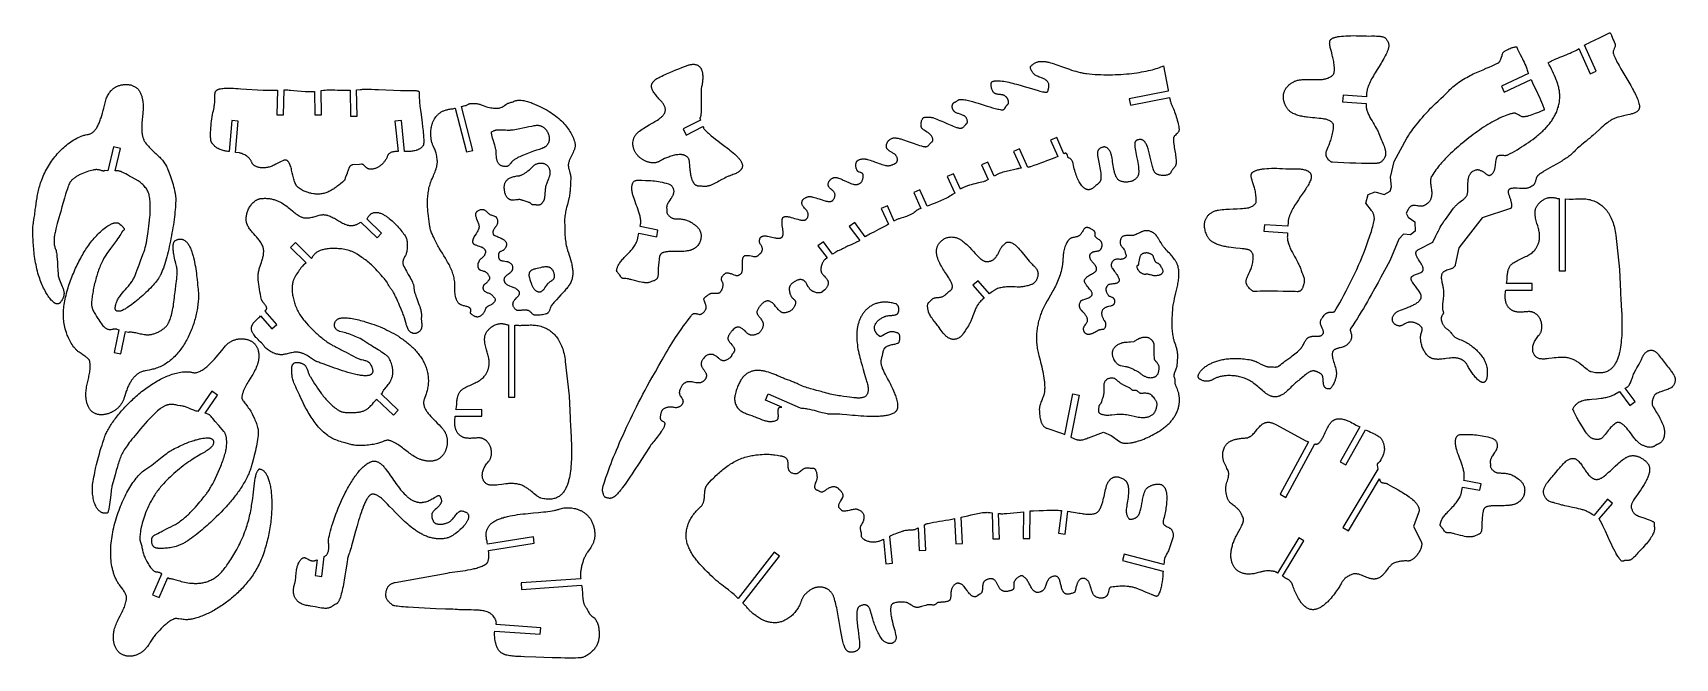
# Model space of a CAD drawing. Extents: x 0 to 377, y 0 to 143.
import ezdxf

# ---------------------------------------------------------------- set-up
doc = ezdxf.new("R2010")
doc.units = 0
doc.layers.get('0').update_dxf_attribs({"color": 1, "linetype": 'CONTINUOUS'})

msp = doc.modelspace()

# ---------------------------------------------------------------- linework, layer by layer
for points in [[(347.83, 136.48), (347.95, 136.56), (348.09, 136.65), (348.24, 136.73), (348.4, 136.82), (348.57, 136.91), (348.76, 137), (349.16, 137.19), (349.59, 137.38), (350.05, 137.57), (350.52, 137.77), (351, 137.96), (351.97, 138.35), (352.44, 138.54), (352.88, 138.73), (353.3, 138.91), (353.68, 139.09), (354.03, 139.25), (354.18, 139.34), (354.31, 139.41), (354.82, 139.72), (354.85, 139.73), (357.48, 133.98), (358.84, 134.6), (356.15, 140.51), (356.42, 140.66), (356.69, 140.81), (357.1, 141.02), (357.65, 141.29), (358.31, 141.62), (359.95, 142.4), (361.91, 143.33), (361.94, 143.34), (361.97, 143.35), (362, 143.34), (362.03, 143.33), (362.06, 143.31), (362.1, 143.29), (362.13, 143.25), (362.16, 143.21), (362.22, 143.12), (362.28, 143), (362.34, 142.86), (362.41, 142.71), (362.54, 142.35), (362.7, 141.94), (362.79, 141.73), (362.88, 141.51), (362.98, 141.29), (363.09, 141.07), (363.13, 140.98), (363.17, 140.89), (363.19, 140.8), (363.21, 140.72), (363.22, 140.63), (363.22, 140.55), (363.22, 140.47), (363.21, 140.39), (363.2, 140.31), (363.18, 140.23), (363.14, 140.08), (363.08, 139.93), (363.02, 139.77), (362.89, 139.48), (362.84, 139.33), (362.79, 139.17), (362.78, 139.1), (362.76, 139.02), (362.76, 138.94), (362.75, 138.87), (362.76, 138.79), (362.77, 138.71), (362.79, 138.63), (362.81, 138.55), (362.93, 138.24), (363.06, 137.93), (363.2, 137.61), (363.36, 137.27), (363.53, 136.93), (363.71, 136.58), (363.9, 136.22), (364.1, 135.86), (364.52, 135.11), (364.96, 134.35), (365.88, 132.8), (366.34, 132.02), (366.78, 131.26), (367.2, 130.5), (367.4, 130.13), (367.59, 129.77), (367.78, 129.42), (367.95, 129.07), (368.11, 128.73), (368.25, 128.4), (368.38, 128.07), (368.5, 127.76), (368.6, 127.46), (368.68, 127.18), (368.74, 126.96), (368.77, 126.75), (368.79, 126.56), (368.79, 126.47), (368.79, 126.39), (368.79, 126.3), (368.78, 126.22), (368.77, 126.14), (368.75, 126.06), (368.73, 125.99), (368.71, 125.92), (368.68, 125.85), (368.65, 125.79), (368.62, 125.72), (368.58, 125.66), (368.54, 125.6), (368.5, 125.55), (368.45, 125.49), (368.4, 125.44), (368.29, 125.34), (368.17, 125.25), (368.03, 125.17), (367.89, 125.09), (367.73, 125.01), (367.56, 124.94), (367.38, 124.88), (367.19, 124.82), (367, 124.76), (366.79, 124.7), (366.57, 124.65), (366.12, 124.54), (365.11, 124.32), (364.57, 124.2), (364.01, 124.06), (363.81, 124.01), (363.62, 123.95), (363.44, 123.88), (363.25, 123.81), (363.06, 123.73), (362.88, 123.64), (362.7, 123.55), (362.52, 123.45), (362.33, 123.35), (362.15, 123.24), (361.97, 123.12), (361.79, 123), (361.61, 122.88), (361.44, 122.75), (361.08, 122.48), (360.72, 122.19), (360.35, 121.88), (359.99, 121.56), (359.62, 121.23), (358.86, 120.54), (358.06, 119.81), (357.82, 119.59), (357.57, 119.38), (357.31, 119.16), (357.05, 118.95), (356.52, 118.52), (355.98, 118.09), (355.43, 117.64), (355.15, 117.4), (354.88, 117.16), (354.6, 116.91), (354.32, 116.65), (354.04, 116.38), (353.77, 116.09), (353.57, 115.9), (353.37, 115.71), (353.16, 115.52), (352.94, 115.33), (352.71, 115.15), (352.48, 114.98), (352.24, 114.8), (351.99, 114.63), (351.74, 114.46), (351.48, 114.3), (351.22, 114.13), (350.96, 113.97), (350.42, 113.65), (349.87, 113.34), (348.76, 112.72), (348.2, 112.41), (347.66, 112.09), (347.12, 111.77), (346.86, 111.61), (346.6, 111.44), (346.35, 111.28), (346.1, 111.11), (345.86, 110.94), (345.63, 110.76), (345.55, 110.7), (345.48, 110.64), (345.42, 110.57), (345.36, 110.5), (345.31, 110.42), (345.26, 110.35), (345.22, 110.27), (345.18, 110.18), (345.11, 110.01), (345.05, 109.84), (344.99, 109.66), (344.94, 109.48), (344.89, 109.31), (344.83, 109.13), (344.77, 108.96), (344.7, 108.8), (344.66, 108.73), (344.62, 108.65), (344.57, 108.58), (344.52, 108.51), (344.46, 108.45), (344.4, 108.39), (344.33, 108.34), (344.25, 108.28), (344.07, 108.17), (343.88, 108.06), (343.78, 108), (343.68, 107.95), (343.57, 107.91), (343.45, 107.86), (343.33, 107.82), (343.2, 107.78), (343.06, 107.75), (342.91, 107.72), (342.75, 107.7), (342.57, 107.68), (342.38, 107.67), (342.18, 107.66), (341.96, 107.66), (341.73, 107.67), (341.25, 107.69), (340.74, 107.71), (340.49, 107.72), (340.25, 107.72), (340.01, 107.72), (339.79, 107.71), (339.58, 107.69), (339.38, 107.66), (339.29, 107.64), (339.2, 107.62), (339.13, 107.6), (339.05, 107.57), (338.99, 107.53), (338.93, 107.5), (338.87, 107.45), (338.83, 107.41), (338.79, 107.36), (338.75, 107.31), (338.73, 107.25), (338.7, 107.2), (338.69, 107.14), (338.67, 107.08), (338.67, 107.01), (338.66, 106.95), (338.66, 106.88), (338.67, 106.81), (338.68, 106.67), (338.71, 106.52), (338.75, 106.36), (338.8, 106.21), (338.85, 106.04), (338.97, 105.71), (339.1, 105.37), (339.16, 105.2), (339.21, 105.03), (339.26, 104.86), (339.3, 104.69), (339.33, 104.53), (339.36, 104.36), (339.39, 104.2), (339.41, 104.04), (339.42, 103.89), (339.42, 103.75), (339.42, 103.62), (339.41, 103.5), (339.39, 103.38), (339.37, 103.29), (339.34, 103.2), (339.32, 103.17), (339.29, 103.14), (339.27, 103.11), (339.24, 103.09), (339.21, 103.07), (339.18, 103.06), (332.69, 100.96), (328.96, 96.11), (327.3, 94.06), (326.52, 90.15), (326.49, 90.04), (326.46, 89.93), (326.41, 89.84), (326.36, 89.76), (326.29, 89.68), (326.21, 89.6), (326.12, 89.53), (326.03, 89.47), (325.93, 89.41), (325.82, 89.36), (325.71, 89.31), (325.59, 89.26), (325.35, 89.18), (325.09, 89.09), (324.83, 89.01), (324.57, 88.93), (324.33, 88.83), (324.21, 88.78), (324.1, 88.73), (323.99, 88.67), (323.88, 88.6), (323.79, 88.53), (323.7, 88.46), (323.62, 88.38), (323.55, 88.29), (323.49, 88.2), (323.45, 88.09), (323.41, 87.99), (323.38, 87.88), (323.35, 87.77), (323.33, 87.66), (323.32, 87.55), (323.31, 87.43), (323.31, 87.31), (323.31, 87.19), (323.31, 87.07), (323.32, 86.95), (323.35, 86.7), (323.39, 86.45), (323.44, 86.2), (323.55, 85.68), (323.66, 85.16), (323.71, 84.9), (323.76, 84.64), (323.79, 84.38), (323.81, 84.13), (323.82, 83.81), (323.81, 83.49), (323.8, 83.18), (323.78, 82.88), (323.75, 82.58), (323.72, 82.29), (323.66, 81.73), (323.6, 81.19), (323.58, 80.93), (323.57, 80.69), (323.56, 80.45), (323.57, 80.22), (323.58, 80.11), (323.59, 80), (323.61, 79.89), (323.63, 79.79), (323.67, 79.64), (323.71, 79.51), (323.75, 79.38), (323.78, 79.26), (323.79, 79.2), (323.79, 79.14), (323.79, 79.08), (323.77, 79.02), (323.75, 78.97), (323.72, 78.91), (323.69, 78.85), (323.63, 78.78), (323.56, 78.7), (323.5, 78.61), (323.45, 78.51), (323.4, 78.41), (323.36, 78.31), (323.33, 78.2), (323.31, 78.09), (323.3, 77.98), (323.29, 77.86), (323.29, 77.75), (323.3, 77.63), (323.31, 77.51), (323.33, 77.38), (323.36, 77.26), (323.39, 77.14), (323.43, 77.02), (323.48, 76.89), (323.53, 76.77), (323.59, 76.65), (323.65, 76.53), (323.72, 76.41), (323.79, 76.3), (323.87, 76.18), (323.96, 76.07), (324.04, 75.97), (324.14, 75.86), (324.23, 75.77), (324.34, 75.67), (324.44, 75.58), (324.55, 75.49), (324.66, 75.42), (324.78, 75.34), (324.91, 75.25), (325.04, 75.15), (325.15, 75.04), (325.26, 74.93), (325.37, 74.81), (325.46, 74.69), (325.66, 74.43), (325.85, 74.18), (325.96, 74.05), (326.06, 73.93), (326.18, 73.81), (326.31, 73.69), (326.44, 73.59), (326.59, 73.49), (326.73, 73.41), (326.88, 73.33), (327.03, 73.26), (327.18, 73.19), (327.5, 73.06), (327.83, 72.94), (328.16, 72.82), (328.48, 72.68), (328.64, 72.61), (328.79, 72.54), (328.94, 72.46), (329.08, 72.37), (329.35, 72.2), (329.62, 72.02), (329.89, 71.83), (330.14, 71.65), (330.4, 71.46), (330.64, 71.26), (330.89, 71.07), (331.12, 70.86), (331.35, 70.66), (331.57, 70.45), (331.78, 70.23), (331.99, 70.02), (332.18, 69.79), (332.37, 69.56), (332.55, 69.33), (332.72, 69.1), (332.88, 68.85), (333.03, 68.61), (333.17, 68.35), (333.29, 68.1), (333.41, 67.84), (333.51, 67.57), (333.6, 67.29), (333.68, 67.02), (333.75, 66.73), (333.8, 66.44), (333.84, 66.15), (333.86, 65.85), (333.87, 65.69), (333.87, 65.54), (333.87, 65.38), (333.87, 65.22), (333.86, 65.07), (333.85, 64.91), (333.83, 64.74), (333.81, 64.58), (333.78, 64.42), (333.75, 64.27), (333.72, 64.12), (333.69, 64), (333.65, 63.88), (333.61, 63.77), (333.56, 63.67), (333.51, 63.58), (333.46, 63.5), (333.41, 63.43), (333.35, 63.37), (333.29, 63.32), (333.23, 63.28), (333.17, 63.24), (333.1, 63.22), (333.03, 63.2), (332.96, 63.19), (332.89, 63.19), (332.81, 63.19), (332.74, 63.2), (332.66, 63.22), (332.58, 63.25), (332.5, 63.28), (332.42, 63.32), (332.33, 63.36), (332.25, 63.41), (332.16, 63.47), (332.08, 63.53), (331.9, 63.66), (331.72, 63.82), (331.54, 63.99), (331.36, 64.17), (331.18, 64.37), (331.01, 64.58), (330.83, 64.8), (330.65, 65.02), (330.48, 65.25), (330.31, 65.48), (330.15, 65.72), (330, 65.95), (329.85, 66.19), (329.7, 66.42), (329.57, 66.64), (329.45, 66.85), (329.33, 67.06), (329.23, 67.25), (329.15, 67.39), (329.06, 67.52), (328.95, 67.66), (328.83, 67.79), (328.7, 67.93), (328.55, 68.06), (328.38, 68.18), (328.2, 68.3), (328.01, 68.41), (327.81, 68.51), (327.7, 68.55), (327.59, 68.59), (327.47, 68.64), (327.35, 68.67), (327.23, 68.71), (327.11, 68.74), (326.98, 68.76), (326.85, 68.79), (326.72, 68.8), (326.58, 68.82), (326.44, 68.83), (326.3, 68.84), (326.15, 68.84), (326, 68.83), (325.7, 68.82), (325.39, 68.79), (325.08, 68.76), (324.44, 68.67), (324.12, 68.63), (323.79, 68.59), (323.46, 68.55), (323.14, 68.52), (322.81, 68.51), (322.65, 68.5), (322.49, 68.5), (322.33, 68.51), (322.17, 68.52), (322.01, 68.53), (321.85, 68.55), (321.69, 68.58), (321.54, 68.61), (321.38, 68.65), (321.23, 68.69), (321.14, 68.72), (321.05, 68.76), (320.96, 68.8), (320.87, 68.84), (320.79, 68.89), (320.7, 68.94), (320.53, 69.05), (320.37, 69.18), (320.21, 69.32), (320.05, 69.48), (319.9, 69.64), (319.76, 69.82), (319.62, 70), (319.49, 70.2), (319.37, 70.4), (319.26, 70.61), (319.15, 70.83), (319.05, 71.06), (318.95, 71.29), (318.87, 71.52), (318.8, 71.76), (318.73, 72), (318.68, 72.25), (318.63, 72.5), (318.59, 72.74), (318.57, 72.99), (318.56, 73.24), (318.55, 73.49), (318.56, 73.73), (318.59, 73.97), (318.62, 74.21), (318.67, 74.44), (318.73, 74.67), (318.8, 74.89), (318.84, 75), (318.89, 75.11), (318.92, 75.19), (318.93, 75.27), (318.94, 75.36), (318.93, 75.44), (318.91, 75.53), (318.88, 75.62), (318.85, 75.71), (318.8, 75.79), (318.74, 75.88), (318.67, 75.97), (318.6, 76.05), (318.52, 76.13), (318.43, 76.22), (318.33, 76.3), (318.23, 76.37), (318.12, 76.45), (318.01, 76.52), (317.89, 76.59), (317.77, 76.65), (317.64, 76.71), (317.51, 76.77), (317.38, 76.82), (317.24, 76.87), (317.1, 76.91), (316.97, 76.95), (316.83, 76.98), (316.69, 77), (316.54, 77.02), (316.4, 77.03), (316.27, 77.04), (316.13, 77.04), (315.99, 77.03), (315.89, 77.01), (315.79, 77), (315.7, 76.98), (315.61, 76.95), (315.43, 76.89), (315.26, 76.83), (315.1, 76.75), (314.95, 76.67), (314.67, 76.51), (314.4, 76.36), (314.27, 76.29), (314.14, 76.23), (314.02, 76.19), (313.96, 76.17), (313.89, 76.16), (313.83, 76.15), (313.77, 76.14), (313.71, 76.14), (313.64, 76.15), (313.5, 76.17), (313.37, 76.2), (313.24, 76.24), (313.12, 76.28), (313, 76.33), (312.89, 76.39), (312.78, 76.45), (312.68, 76.52), (312.59, 76.6), (312.5, 76.68), (312.42, 76.76), (312.35, 76.85), (312.29, 76.95), (312.23, 77.04), (312.18, 77.15), (312.14, 77.25), (312.11, 77.36), (312.08, 77.47), (312.07, 77.58), (312.06, 77.7), (312.07, 77.82), (312.08, 77.94), (312.1, 78.06), (312.14, 78.18), (312.18, 78.3), (312.24, 78.42), (312.3, 78.55), (312.38, 78.67), (312.47, 78.79), (312.56, 78.92), (312.68, 79.04), (312.8, 79.16), (312.89, 79.23), (313, 79.31), (313.13, 79.39), (313.27, 79.47), (313.43, 79.54), (313.59, 79.62), (313.96, 79.78), (314.36, 79.93), (314.79, 80.1), (315.24, 80.27), (315.7, 80.44), (316.15, 80.63), (316.38, 80.73), (316.6, 80.83), (316.82, 80.93), (317.03, 81.04), (317.23, 81.15), (317.43, 81.26), (317.62, 81.38), (317.79, 81.51), (317.96, 81.63), (318.11, 81.76), (318.25, 81.9), (318.38, 82.04), (318.44, 82.12), (318.49, 82.19), (318.54, 82.27), (318.58, 82.34), (318.63, 82.43), (318.66, 82.52), (318.68, 82.62), (318.7, 82.71), (318.7, 82.81), (318.7, 82.91), (318.69, 83.01), (318.67, 83.11), (318.65, 83.21), (318.62, 83.31), (318.58, 83.42), (318.53, 83.53), (318.48, 83.63), (318.43, 83.74), (318.31, 83.96), (318.17, 84.18), (318.01, 84.4), (317.85, 84.62), (317.69, 84.84), (317.35, 85.27), (317.02, 85.7), (316.84, 85.94), (316.68, 86.18), (316.61, 86.29), (316.55, 86.4), (316.49, 86.51), (316.45, 86.62), (316.41, 86.72), (316.38, 86.82), (316.36, 86.92), (316.36, 87.01), (316.36, 87.1), (316.38, 87.19), (316.41, 87.27), (316.45, 87.34), (316.5, 87.41), (316.56, 87.47), (316.63, 87.53), (316.7, 87.58), (316.77, 87.63), (316.86, 87.68), (316.94, 87.73), (317.03, 87.77), (317.22, 87.86), (317.42, 87.94), (317.84, 88.08), (318.04, 88.16), (318.24, 88.23), (318.43, 88.31), (318.61, 88.4), (318.69, 88.44), (318.77, 88.49), (318.84, 88.54), (318.9, 88.59), (318.96, 88.65), (319.01, 88.71), (319.05, 88.77), (319.09, 88.84), (319.11, 88.9), (319.13, 88.97), (319.15, 89.03), (319.15, 89.1), (319.16, 89.17), (319.15, 89.24), (319.15, 89.31), (319.14, 89.39), (319.12, 89.46), (319.1, 89.54), (319.05, 89.69), (318.99, 89.85), (318.91, 90.02), (318.82, 90.18), (318.73, 90.35), (318.63, 90.52), (318.52, 90.7), (318.3, 91.04), (318.08, 91.39), (317.97, 91.56), (317.87, 91.73), (317.78, 91.9), (317.7, 92.06), (317.63, 92.22), (317.57, 92.38), (317.52, 92.54), (317.5, 92.61), (317.49, 92.69), (317.48, 92.76), (317.48, 92.83), (317.48, 92.9), (317.49, 92.97), (317.5, 93.04), (317.51, 93.1), (317.54, 93.17), (317.57, 93.23), (317.6, 93.29), (317.64, 93.35), (317.69, 93.4), (317.75, 93.46), (317.81, 93.51), (317.88, 93.56), (317.95, 93.61), (318.04, 93.66), (321.35, 95.33), (322.08, 96.84), (322.37, 97.44), (322.63, 97.95), (322.86, 98.4), (323.08, 98.8), (323.28, 99.15), (323.48, 99.49), (323.7, 99.82), (323.92, 100.15), (324.18, 100.51), (324.46, 100.9), (325.17, 101.86), (326.13, 103.14), (326.25, 103.31), (326.38, 103.46), (326.51, 103.61), (326.64, 103.75), (326.77, 103.88), (326.91, 104.01), (327.04, 104.13), (327.18, 104.25), (327.44, 104.47), (327.71, 104.67), (328.21, 105.05), (328.44, 105.24), (328.55, 105.34), (328.65, 105.43), (328.75, 105.53), (328.84, 105.63), (328.93, 105.73), (329.01, 105.83), (329.08, 105.94), (329.15, 106.05), (329.21, 106.17), (329.26, 106.29), (329.3, 106.42), (329.33, 106.55), (329.35, 106.69), (329.37, 106.84), (329.38, 107.2), (329.39, 107.57), (329.39, 108.31), (329.4, 108.68), (329.42, 109.05), (329.44, 109.23), (329.45, 109.41), (329.47, 109.59), (329.5, 109.76), (329.53, 109.93), (329.56, 110.1), (329.61, 110.26), (329.65, 110.41), (329.71, 110.57), (329.77, 110.71), (329.84, 110.86), (329.92, 110.99), (330, 111.12), (330.1, 111.24), (330.2, 111.36), (330.32, 111.46), (330.44, 111.56), (330.58, 111.65), (330.73, 111.73), (330.89, 111.81), (331.07, 111.88), (331.23, 111.93), (331.31, 111.96), (331.38, 111.97), (331.46, 111.98), (331.53, 111.99), (331.61, 111.99), (331.7, 111.99), (331.78, 111.98), (331.87, 111.96), (331.97, 111.94), (332.08, 111.91), (332.32, 111.83), (332.41, 111.79), (332.51, 111.75), (332.6, 111.71), (332.69, 111.67), (332.86, 111.57), (333.02, 111.47), (333.16, 111.36), (333.3, 111.25), (333.55, 111.05), (333.67, 110.95), (333.78, 110.87), (333.89, 110.8), (334, 110.74), (334.05, 110.72), (334.11, 110.7), (334.17, 110.69), (334.22, 110.68), (334.28, 110.68), (334.34, 110.68), (334.39, 110.69), (334.45, 110.71), (334.53, 110.74), (334.6, 110.77), (334.73, 110.83), (334.85, 110.91), (334.96, 111), (335.06, 111.1), (335.15, 111.2), (335.23, 111.31), (335.3, 111.44), (335.37, 111.56), (335.43, 111.7), (335.48, 111.84), (335.53, 111.98), (335.57, 112.13), (335.61, 112.28), (335.64, 112.44), (335.67, 112.6), (335.72, 112.92), (335.77, 113.24), (335.81, 113.56), (335.85, 113.88), (335.9, 114.18), (335.92, 114.32), (335.96, 114.46), (335.99, 114.6), (336.03, 114.72), (336.07, 114.85), (336.12, 114.96), (336.16, 115.02), (336.2, 115.08), (336.24, 115.12), (336.3, 115.17), (336.35, 115.2), (336.42, 115.23), (336.48, 115.25), (336.55, 115.27), (336.63, 115.29), (336.71, 115.3), (336.87, 115.31), (337.05, 115.31), (337.23, 115.3), (337.59, 115.28), (337.78, 115.27), (337.95, 115.27), (338.12, 115.27), (338.2, 115.28), (338.28, 115.29), (338.35, 115.3), (338.42, 115.32), (338.49, 115.35), (338.55, 115.37), (339.08, 115.66), (339.62, 115.96), (340.15, 116.26), (340.69, 116.57), (341.22, 116.89), (341.75, 117.21), (342.28, 117.54), (342.79, 117.88), (343.31, 118.22), (343.81, 118.57), (344.3, 118.93), (344.79, 119.3), (345.26, 119.67), (345.49, 119.86), (345.72, 120.05), (345.94, 120.25), (346.16, 120.44), (346.38, 120.64), (346.59, 120.84), (346.8, 121.05), (347.01, 121.25), (347.21, 121.46), (347.4, 121.67), (347.59, 121.88), (347.78, 122.1), (347.96, 122.32), (348.14, 122.53), (348.31, 122.76), (348.48, 122.98), (348.64, 123.21), (348.79, 123.44), (348.94, 123.67), (349.09, 123.9), (349.22, 124.14), (349.36, 124.38), (349.48, 124.62), (349.6, 124.87), (349.71, 125.11), (349.82, 125.36), (349.92, 125.61), (350.01, 125.87), (350.09, 126.13), (350.17, 126.39), (350.24, 126.65), (350.3, 126.92), (350.35, 127.19), (350.4, 127.46), (350.44, 127.73), (350.47, 128.01), (350.49, 128.29), (350.5, 128.58), (350.51, 128.82), (350.5, 129.07), (350.49, 129.31), (350.47, 129.56), (350.44, 129.81), (350.4, 130.05), (350.36, 130.3), (350.31, 130.55), (350.25, 130.8), (350.19, 131.06), (350.12, 131.31), (350.05, 131.56), (349.97, 131.81), (349.89, 132.06), (349.8, 132.31), (349.7, 132.56), (349.61, 132.81), (349.5, 133.07), (349.29, 133.57), (349.06, 134.06), (348.83, 134.56), (348.58, 135.05), (348.34, 135.53), (348.08, 136.01), (347.83, 136.48)], [(343.19, 134.32), (343.31, 134.04), (337.1, 131.15), (337.73, 129.79), (343.92, 132.67), (344.27, 131.89), (344.81, 130.76), (345.29, 129.73), (345.56, 129.16), (345.82, 128.58), (346.08, 128.01), (346.31, 127.46), (346.53, 126.94), (346.7, 126.49), (346.77, 126.29), (346.83, 126.11), (346.88, 125.95), (346.91, 125.82), (346.92, 125.72), (346.92, 125.68), (346.92, 125.65), (346.91, 125.62), (346.9, 125.6), (346.88, 125.6), (346.86, 125.6), (346.83, 125.6), (346.78, 125.59), (346.64, 125.54), (346.45, 125.47), (346.2, 125.37), (345.59, 125.13), (344.87, 124.84), (344.49, 124.7), (344.1, 124.56), (343.72, 124.43), (343.34, 124.31), (343.16, 124.26), (342.99, 124.21), (342.82, 124.17), (342.66, 124.14), (342.5, 124.11), (342.36, 124.09), (342.23, 124.08), (342.1, 124.08), (342.03, 124.09), (341.97, 124.09), (341.9, 124.11), (341.83, 124.13), (341.69, 124.18), (341.55, 124.24), (341.41, 124.31), (341.27, 124.39), (341, 124.55), (340.86, 124.64), (340.72, 124.71), (340.59, 124.78), (340.45, 124.84), (340.31, 124.89), (340.25, 124.91), (340.18, 124.92), (340.11, 124.93), (340.05, 124.93), (339.98, 124.93), (339.91, 124.92), (339.73, 124.89), (339.54, 124.85), (339.36, 124.8), (339.17, 124.75), (338.97, 124.7), (338.78, 124.64), (338.38, 124.51), (337.97, 124.36), (337.55, 124.2), (337.12, 124.01), (336.69, 123.82), (336.25, 123.6), (335.8, 123.37), (335.35, 123.13), (334.89, 122.87), (334.43, 122.6), (333.96, 122.32), (333.49, 122.02), (333.02, 121.72), (332.54, 121.4), (332.06, 121.07), (331.58, 120.73), (331.1, 120.38), (330.61, 120.03), (330.13, 119.66), (329.65, 119.29), (329.17, 118.91), (328.69, 118.52), (328.21, 118.13), (327.74, 117.74), (327.27, 117.33), (326.8, 116.93), (326.34, 116.52), (325.88, 116.1), (325.43, 115.69), (325.11, 115.39), (324.81, 115.1), (324.51, 114.8), (324.22, 114.5), (323.93, 114.2), (323.65, 113.89), (323.37, 113.58), (323.1, 113.27), (322.84, 112.95), (322.58, 112.62), (322.32, 112.29), (322.07, 111.95), (321.82, 111.6), (321.58, 111.25), (321.34, 110.88), (321.1, 110.5), (321.05, 110.42), (321.01, 110.33), (320.97, 110.23), (320.93, 110.14), (320.91, 110.04), (320.88, 109.94), (320.87, 109.83), (320.85, 109.72), (320.84, 109.62), (320.84, 109.5), (320.83, 109.28), (320.84, 109.04), (320.86, 108.81), (320.89, 108.57), (320.92, 108.32), (320.99, 107.84), (321.06, 107.36), (321.09, 107.13), (321.11, 106.9), (321.11, 106.71), (321.12, 106.52), (321.11, 106.33), (321.09, 106.15), (321.07, 105.97), (321.04, 105.8), (321, 105.64), (320.96, 105.48), (320.91, 105.33), (320.86, 105.19), (320.8, 105.05), (320.73, 104.93), (320.67, 104.81), (320.59, 104.7), (320.52, 104.61), (320.44, 104.53), (320.27, 104.37), (320.1, 104.23), (319.91, 104.08), (319.81, 104.02), (319.71, 103.95), (319.6, 103.89), (319.5, 103.83), (319.39, 103.78), (319.28, 103.73), (319.16, 103.69), (319.05, 103.65), (318.93, 103.62), (318.81, 103.6), (318.71, 103.59), (318.6, 103.58), (318.49, 103.59), (318.37, 103.6), (318.26, 103.61), (318.14, 103.63), (317.9, 103.68), (317.66, 103.72), (317.42, 103.77), (317.3, 103.78), (317.19, 103.79), (317.08, 103.79), (316.97, 103.79), (316.83, 103.77), (316.71, 103.75), (316.59, 103.72), (316.48, 103.68), (316.39, 103.64), (316.3, 103.59), (316.22, 103.53), (316.14, 103.47), (316.07, 103.4), (316.01, 103.33), (315.95, 103.25), (315.89, 103.17), (315.79, 103), (315.69, 102.82), (315.27, 102.02), (315.68, 101.11), (317.24, 100.06), (317.34, 97.92), (316.21, 97.01), (314.64, 97.18), (313.58, 96.03), (311.51, 91.08), (309.46, 87.36), (308.79, 86.15), (308.04, 84.79), (307.22, 83.31), (306.78, 82.54), (306.34, 81.76), (305.88, 80.97), (305.41, 80.17), (304.93, 79.38), (304.45, 78.59), (303.96, 77.81), (303.47, 77.04), (302.98, 76.29), (302.49, 75.56), (302.46, 75.52), (302.44, 75.48), (302.43, 75.44), (302.42, 75.4), (302.4, 75.31), (302.4, 75.21), (302.41, 75.11), (302.44, 75.01), (302.46, 74.91), (302.5, 74.81), (302.57, 74.59), (302.65, 74.38), (302.68, 74.27), (302.7, 74.16), (302.72, 74.05), (302.72, 73.95), (302.72, 73.8), (302.71, 73.66), (302.69, 73.53), (302.66, 73.39), (302.63, 73.26), (302.59, 73.13), (302.55, 73.01), (302.5, 72.89), (302.44, 72.77), (302.38, 72.66), (302.32, 72.55), (302.25, 72.45), (302.18, 72.34), (302.1, 72.25), (302.02, 72.16), (301.94, 72.07), (301.81, 71.95), (301.69, 71.84), (301.56, 71.74), (301.43, 71.65), (301.3, 71.58), (301.17, 71.51), (301.04, 71.45), (300.91, 71.4), (300.78, 71.35), (300.65, 71.31), (300.38, 71.23), (300.11, 71.17), (299.83, 71.1), (299.53, 71.02), (299.4, 70.98), (299.27, 70.94), (299.14, 70.89), (299.03, 70.84), (298.92, 70.79), (298.82, 70.73), (298.73, 70.67), (298.65, 70.61), (298.57, 70.54), (298.51, 70.47), (298.45, 70.4), (298.4, 70.32), (298.36, 70.24), (298.33, 70.15), (298.3, 70.01), (298.28, 69.87), (298.27, 69.73), (298.26, 69.58), (298.27, 69.43), (298.28, 69.28), (298.3, 69.12), (298.33, 68.97), (298.36, 68.81), (298.39, 68.65), (298.48, 68.32), (298.58, 67.99), (298.68, 67.66), (298.79, 67.32), (298.9, 66.98), (299, 66.65), (299.09, 66.31), (299.12, 66.15), (299.16, 65.99), (299.18, 65.82), (299.2, 65.66), (299.22, 65.5), (299.22, 65.35), (299.22, 65.19), (299.21, 65.04), (299.19, 64.86), (299.16, 64.69), (299.14, 64.52), (299.1, 64.36), (299.07, 64.2), (299.03, 64.04), (298.98, 63.89), (298.94, 63.74), (298.84, 63.46), (298.73, 63.19), (298.62, 62.95), (298.51, 62.72), (298.39, 62.52), (298.27, 62.34), (298.16, 62.17), (298.06, 62.04), (297.96, 61.92), (297.88, 61.84), (297.8, 61.77), (297.74, 61.74), (297.69, 61.72), (297.63, 61.71), (297.56, 61.7), (297.48, 61.7), (297.39, 61.7), (297.29, 61.72), (297.19, 61.74), (297.09, 61.76), (296.98, 61.8), (296.88, 61.85), (296.78, 61.91), (296.69, 61.98), (296.6, 62.06), (296.56, 62.11), (296.52, 62.16), (296.48, 62.21), (296.44, 62.27), (296.41, 62.33), (296.38, 62.4), (296.36, 62.48), (296.33, 62.56), (296.29, 62.73), (296.26, 62.92), (296.23, 63.11), (296.22, 63.31), (296.2, 63.51), (296.18, 63.91), (296.16, 64.1), (296.14, 64.28), (296.1, 64.46), (296.08, 64.54), (296.06, 64.62), (296.03, 64.7), (296, 64.77), (295.97, 64.84), (295.93, 64.9), (295.88, 64.96), (295.84, 65.02), (295.78, 65.06), (295.72, 65.11), (295.5, 65.24), (295.28, 65.38), (295.06, 65.5), (294.84, 65.61), (294.73, 65.66), (294.63, 65.7), (294.52, 65.74), (294.41, 65.77), (294.3, 65.8), (294.2, 65.82), (294.09, 65.84), (293.98, 65.84), (293.86, 65.84), (293.74, 65.83), (293.62, 65.81), (293.5, 65.77), (293.37, 65.73), (293.24, 65.68), (293.12, 65.62), (292.99, 65.56), (292.85, 65.49), (292.72, 65.41), (292.59, 65.32), (292.45, 65.23), (292.18, 65.03), (291.91, 64.82), (291.64, 64.6), (291.37, 64.37), (290.84, 63.91), (290.58, 63.68), (290.33, 63.47), (290.09, 63.27), (289.86, 63.09), (289.74, 63.01), (289.63, 62.91), (289.51, 62.81), (289.39, 62.69), (289.14, 62.45), (288.88, 62.18), (288.6, 61.91), (288.32, 61.62), (288.02, 61.34), (287.86, 61.2), (287.71, 61.06), (287.55, 60.93), (287.38, 60.8), (287.22, 60.67), (287.05, 60.55), (286.87, 60.44), (286.7, 60.34), (286.52, 60.25), (286.33, 60.16), (286.15, 60.09), (285.96, 60.02), (285.76, 59.97), (285.57, 59.93), (285.36, 59.91), (285.26, 59.9), (285.16, 59.9), (285.06, 59.9), (284.95, 59.91), (284.85, 59.92), (284.74, 59.93), (284.59, 59.96), (284.44, 59.99), (284.3, 60.03), (284.15, 60.08), (284.01, 60.14), (283.87, 60.2), (283.73, 60.27), (283.59, 60.34), (283.45, 60.42), (283.31, 60.51), (283.18, 60.6), (283.04, 60.69), (282.77, 60.89), (282.51, 61.1), (282.24, 61.33), (281.97, 61.56), (281.43, 62.04), (281.16, 62.28), (280.88, 62.52), (280.6, 62.75), (280.31, 62.97), (280.05, 63.16), (279.78, 63.34), (279.51, 63.5), (279.24, 63.66), (278.96, 63.8), (278.68, 63.93), (278.4, 64.05), (278.12, 64.17), (277.84, 64.27), (277.56, 64.36), (277.29, 64.44), (277.02, 64.51), (276.75, 64.57), (276.48, 64.62), (276.22, 64.66), (275.97, 64.69), (275.71, 64.72), (275.45, 64.74), (275.2, 64.75), (274.94, 64.76), (274.69, 64.77), (274.44, 64.77), (274.2, 64.76), (273.95, 64.75), (273.71, 64.73), (273.48, 64.71), (273.24, 64.68), (273.02, 64.64), (272.79, 64.6), (272.57, 64.55), (272.35, 64.49), (272.14, 64.42), (271.98, 64.37), (271.81, 64.3), (271.65, 64.23), (271.49, 64.16), (271.19, 64.02), (270.9, 63.87), (270.61, 63.74), (270.47, 63.68), (270.34, 63.63), (270.2, 63.58), (270.07, 63.55), (269.94, 63.52), (269.81, 63.5), (269.58, 63.49), (269.36, 63.49), (269.16, 63.5), (268.96, 63.53), (268.78, 63.56), (268.61, 63.61), (268.45, 63.66), (268.3, 63.72), (268.16, 63.78), (268.04, 63.85), (267.93, 63.92), (267.83, 63.99), (267.75, 64.06), (267.68, 64.13), (267.63, 64.2), (267.59, 64.26), (267.56, 64.32), (267.53, 64.38), (267.52, 64.45), (267.51, 64.52), (267.51, 64.6), (267.51, 64.68), (267.53, 64.77), (267.55, 64.85), (267.57, 64.95), (267.6, 65.04), (267.64, 65.14), (267.69, 65.23), (267.74, 65.33), (267.8, 65.44), (267.87, 65.54), (267.94, 65.65), (268.03, 65.76), (268.11, 65.86), (268.21, 65.97), (268.31, 66.08), (268.42, 66.2), (268.53, 66.31), (268.65, 66.42), (268.78, 66.53), (268.92, 66.64), (269.06, 66.75), (269.21, 66.86), (269.37, 66.97), (269.53, 67.07), (269.7, 67.18), (269.88, 67.28), (270.06, 67.38), (270.25, 67.48), (270.45, 67.58), (270.65, 67.68), (270.87, 67.77), (271.08, 67.86), (271.31, 67.94), (271.54, 68.03), (271.78, 68.11), (272.03, 68.18), (272.28, 68.25), (272.54, 68.32), (272.81, 68.38), (273.08, 68.44), (273.36, 68.49), (273.65, 68.54), (273.94, 68.58), (274.24, 68.62), (274.55, 68.65), (274.87, 68.67), (275.19, 68.69), (275.52, 68.71), (275.85, 68.71), (276.2, 68.71), (276.55, 68.7), (276.9, 68.69), (277.27, 68.66), (277.64, 68.63), (278.02, 68.59), (278.4, 68.55), (278.79, 68.49), (279.19, 68.43), (279.6, 68.35), (279.75, 68.32), (279.9, 68.28), (280.05, 68.24), (280.19, 68.19), (280.34, 68.14), (280.48, 68.09), (280.77, 67.97), (281.05, 67.84), (281.33, 67.7), (281.87, 67.42), (282.14, 67.29), (282.4, 67.16), (282.66, 67.05), (282.79, 66.99), (282.92, 66.95), (283.05, 66.9), (283.17, 66.87), (283.3, 66.84), (283.43, 66.81), (283.56, 66.79), (283.68, 66.78), (283.81, 66.78), (283.93, 66.78), (284.07, 66.79), (284.22, 66.79), (284.51, 66.77), (284.8, 66.75), (285.08, 66.74), (285.22, 66.74), (285.35, 66.75), (285.48, 66.76), (285.6, 66.78), (285.72, 66.81), (285.83, 66.85), (285.89, 66.88), (285.94, 66.91), (285.99, 66.94), (286.04, 66.98), (286.38, 67.26), (286.73, 67.53), (287.08, 67.79), (287.42, 68.05), (288.11, 68.55), (288.77, 69.03), (289.09, 69.27), (289.41, 69.51), (289.71, 69.75), (290, 69.99), (290.29, 70.24), (290.56, 70.48), (290.81, 70.73), (290.94, 70.86), (291.05, 70.99), (291.13, 71.07), (291.19, 71.16), (291.32, 71.33), (291.44, 71.51), (291.54, 71.69), (291.64, 71.87), (291.74, 72.05), (291.92, 72.4), (292.01, 72.58), (292.1, 72.74), (292.19, 72.9), (292.29, 73.04), (292.4, 73.18), (292.46, 73.24), (292.52, 73.3), (292.58, 73.35), (292.64, 73.41), (292.71, 73.45), (292.78, 73.5), (292.9, 73.56), (293.01, 73.61), (293.12, 73.65), (293.24, 73.69), (293.35, 73.72), (293.47, 73.74), (293.59, 73.76), (293.7, 73.78), (293.93, 73.8), (294.16, 73.81), (294.39, 73.81), (294.61, 73.81), (294.82, 73.81), (295.03, 73.81), (295.24, 73.83), (295.33, 73.85), (295.43, 73.87), (295.52, 73.89), (295.62, 73.92), (295.7, 73.96), (295.79, 74), (295.87, 74.05), (295.95, 74.11), (296.03, 74.18), (296.1, 74.25), (296.14, 74.31), (296.18, 74.37), (296.21, 74.43), (296.23, 74.49), (296.25, 74.55), (296.26, 74.61), (296.26, 74.68), (296.26, 74.75), (296.26, 74.82), (296.25, 74.89), (296.21, 75.04), (296.16, 75.19), (296.1, 75.35), (296.04, 75.51), (295.96, 75.68), (295.81, 76.03), (295.74, 76.21), (295.67, 76.4), (295.61, 76.58), (295.56, 76.77), (295.55, 76.84), (295.55, 76.9), (295.54, 76.97), (295.54, 77.03), (295.55, 77.09), (295.56, 77.16), (295.59, 77.28), (295.63, 77.4), (295.68, 77.52), (295.74, 77.64), (295.81, 77.76), (295.88, 77.87), (295.96, 77.99), (296.12, 78.2), (296.27, 78.41), (296.42, 78.61), (296.51, 78.73), (296.56, 78.78), (296.61, 78.84), (296.67, 78.89), (296.73, 78.94), (296.8, 78.99), (296.86, 79.04), (296.93, 79.08), (297.01, 79.12), (297.08, 79.16), (297.16, 79.2), (297.24, 79.23), (297.32, 79.25), (297.41, 79.27), (297.49, 79.29), (297.6, 79.31), (297.7, 79.32), (297.91, 79.33), (298.12, 79.33), (298.32, 79.33), (298.41, 79.34), (298.5, 79.35), (298.58, 79.36), (298.65, 79.38), (298.72, 79.41), (298.78, 79.45), (298.84, 79.5), (298.88, 79.55), (299.2, 80.08), (299.57, 80.72), (299.99, 81.46), (300.45, 82.3), (300.95, 83.21), (301.47, 84.2), (302.01, 85.25), (302.57, 86.35), (303.01, 87.25), (303.46, 88.18), (303.89, 89.12), (304.31, 90.07), (304.73, 91.03), (305.13, 91.99), (305.51, 92.94), (305.88, 93.89), (306.23, 94.81), (306.55, 95.71), (306.85, 96.58), (306.99, 97.01), (307.12, 97.42), (307.25, 97.82), (307.36, 98.22), (307.47, 98.6), (307.57, 98.97), (307.67, 99.32), (307.75, 99.67), (307.82, 100), (307.89, 100.31), (307.92, 100.5), (307.94, 100.68), (307.94, 100.85), (307.93, 101.03), (307.91, 101.19), (307.89, 101.35), (307.85, 101.51), (307.81, 101.66), (307.76, 101.8), (307.7, 101.93), (307.64, 102.06), (307.58, 102.18), (307.52, 102.3), (307.45, 102.4), (307.38, 102.5), (307.32, 102.59), (305.98, 104.33), (306.54, 106.28), (308.09, 106.9), (310.18, 106.27), (311.55, 107.07), (311.91, 108.07), (311.62, 110.28), (312.48, 113.84), (315.41, 119.24), (315.52, 119.43), (315.67, 119.66), (315.83, 119.92), (316.03, 120.21), (316.26, 120.53), (316.51, 120.88), (316.79, 121.26), (317.09, 121.65), (317.42, 122.07), (317.77, 122.52), (318.14, 122.98), (318.54, 123.45), (318.96, 123.95), (319.4, 124.45), (319.86, 124.97), (320.33, 125.5), (320.59, 125.78), (320.86, 126.06), (321.13, 126.33), (321.41, 126.61), (321.99, 127.16), (322.58, 127.72), (323.19, 128.29), (323.79, 128.86), (324.1, 129.16), (324.4, 129.45), (324.7, 129.75), (325, 130.06), (325.3, 130.37), (325.62, 130.67), (325.95, 130.97), (326.28, 131.24), (326.62, 131.51), (326.97, 131.77), (327.32, 132.02), (327.68, 132.27), (328.04, 132.5), (328.41, 132.72), (328.78, 132.94), (329.15, 133.15), (329.52, 133.35), (329.9, 133.54), (330.27, 133.73), (330.65, 133.92), (331.03, 134.09), (331.4, 134.27), (332.15, 134.6), (332.88, 134.91), (333.6, 135.22), (334.3, 135.51), (334.98, 135.81), (335.62, 136.09), (335.93, 136.24), (336.23, 136.38), (336.32, 136.43), (336.41, 136.49), (336.48, 136.55), (336.56, 136.62), (336.63, 136.7), (336.69, 136.78), (336.75, 136.86), (336.8, 136.95), (336.85, 137.04), (336.9, 137.14), (336.98, 137.34), (337.05, 137.54), (337.12, 137.75), (337.24, 138.16), (337.29, 138.35), (337.36, 138.53), (337.43, 138.69), (337.46, 138.77), (337.5, 138.84), (337.55, 138.9), (337.6, 138.96), (337.65, 139.01), (337.7, 139.05), (337.85, 139.15), (338, 139.24), (338.14, 139.33), (338.28, 139.41), (338.56, 139.56), (338.83, 139.69), (339.08, 139.8), (339.32, 139.89), (339.54, 139.96), (339.75, 140.02), (339.94, 140.07), (340.11, 140.1), (340.26, 140.12), (340.38, 140.14), (340.48, 140.15), (340.55, 140.15), (340.6, 140.14), (340.62, 140.14), (340.66, 140), (340.71, 139.87), (340.83, 139.59), (340.96, 139.31), (341.1, 139.02), (341.25, 138.72), (341.42, 138.41), (341.76, 137.74), (341.95, 137.39), (342.13, 137.02), (342.31, 136.63), (342.5, 136.21), (342.68, 135.78), (342.85, 135.32), (342.94, 135.08), (343.03, 134.83), (343.11, 134.58), (343.19, 134.32)], [(298.31, 113.67), (298.23, 113.68), (298.15, 113.7), (298.07, 113.73), (298, 113.76), (297.93, 113.8), (297.86, 113.85), (297.79, 113.9), (297.73, 113.96), (297.61, 114.08), (297.5, 114.2), (297.29, 114.46), (297.22, 114.54), (297.16, 114.62), (297.11, 114.7), (297.06, 114.78), (297.02, 114.86), (296.98, 114.93), (296.95, 115.01), (296.92, 115.09), (296.9, 115.17), (296.88, 115.25), (296.86, 115.33), (296.85, 115.41), (296.85, 115.49), (296.85, 115.57), (296.86, 115.74), (296.88, 115.91), (296.91, 116.08), (296.96, 116.26), (297.02, 116.44), (297.09, 116.63), (297.16, 116.82), (297.34, 117.24), (297.53, 117.68), (297.73, 118.17), (297.83, 118.43), (297.92, 118.7), (298.02, 118.98), (298.11, 119.27), (298.2, 119.58), (298.28, 119.9), (298.36, 120.24), (298.42, 120.59), (298.48, 120.96), (298.53, 121.34), (298.56, 121.74), (298.58, 122.16), (298.58, 122.23), (298.56, 122.3), (298.53, 122.39), (298.49, 122.47), (298.43, 122.56), (298.36, 122.65), (298.28, 122.75), (298.19, 122.84), (298.08, 122.94), (297.97, 123.03), (297.84, 123.12), (297.69, 123.2), (297.54, 123.28), (297.37, 123.36), (297.19, 123.42), (297, 123.48), (296.81, 123.53), (296.61, 123.57), (296.41, 123.6), (296.19, 123.64), (295.74, 123.7), (295.26, 123.75), (294.76, 123.79), (294.24, 123.84), (293.71, 123.88), (293.17, 123.93), (292.62, 124), (292.35, 124.03), (292.08, 124.07), (291.81, 124.12), (291.54, 124.17), (291.27, 124.22), (291, 124.28), (290.74, 124.35), (290.48, 124.42), (290.23, 124.5), (289.98, 124.59), (289.73, 124.68), (289.5, 124.79), (289.26, 124.9), (289.04, 125.03), (288.92, 125.1), (288.8, 125.18), (288.68, 125.26), (288.57, 125.35), (288.47, 125.44), (288.36, 125.54), (288.26, 125.64), (288.17, 125.74), (288.08, 125.85), (287.99, 125.95), (287.9, 126.07), (287.82, 126.18), (287.75, 126.3), (287.68, 126.42), (287.61, 126.54), (287.54, 126.67), (287.48, 126.79), (287.43, 126.92), (287.38, 127.05), (287.33, 127.18), (287.28, 127.32), (287.24, 127.45), (287.2, 127.58), (287.17, 127.72), (287.14, 127.85), (287.12, 127.99), (287.1, 128.12), (287.08, 128.26), (287.07, 128.39), (287.06, 128.52), (287.05, 128.66), (287.05, 128.79), (287.05, 128.93), (287.07, 129.06), (287.08, 129.2), (287.11, 129.34), (287.14, 129.48), (287.18, 129.62), (287.23, 129.76), (287.28, 129.9), (287.34, 130.04), (287.4, 130.18), (287.48, 130.32), (287.56, 130.46), (287.64, 130.6), (287.73, 130.73), (287.83, 130.86), (287.93, 130.99), (288.04, 131.12), (288.16, 131.24), (288.28, 131.36), (288.4, 131.48), (288.53, 131.59), (288.67, 131.7), (288.81, 131.8), (288.96, 131.9), (289.11, 131.99), (289.27, 132.08), (289.43, 132.16), (289.6, 132.24), (289.77, 132.31), (289.95, 132.37), (290.13, 132.43), (290.32, 132.48), (290.52, 132.52), (290.72, 132.56), (290.92, 132.59), (291.13, 132.62), (291.34, 132.64), (291.55, 132.65), (291.76, 132.67), (291.98, 132.67), (292.42, 132.68), (292.86, 132.68), (293.31, 132.67), (293.75, 132.66), (294.19, 132.65), (294.63, 132.64), (295.05, 132.64), (295.46, 132.65), (295.66, 132.66), (295.86, 132.68), (296.05, 132.69), (296.24, 132.72), (296.42, 132.74), (296.6, 132.78), (296.77, 132.82), (296.94, 132.86), (297.15, 132.93), (297.34, 133), (297.52, 133.08), (297.7, 133.17), (297.85, 133.26), (298, 133.36), (298.14, 133.46), (298.26, 133.56), (298.37, 133.67), (298.46, 133.77), (298.55, 133.87), (298.61, 133.98), (298.67, 134.08), (298.71, 134.17), (298.74, 134.26), (298.75, 134.35), (298.77, 134.71), (298.77, 135.07), (298.76, 135.42), (298.74, 135.76), (298.71, 136.1), (298.66, 136.43), (298.62, 136.75), (298.56, 137.06), (298.5, 137.37), (298.43, 137.67), (298.36, 137.96), (298.29, 138.25), (298.15, 138.79), (298.01, 139.3), (297.88, 139.77), (297.82, 140), (297.78, 140.21), (297.74, 140.42), (297.7, 140.61), (297.68, 140.8), (297.67, 140.97), (297.68, 141.14), (297.69, 141.22), (297.7, 141.3), (297.71, 141.37), (297.73, 141.45), (297.75, 141.52), (297.78, 141.58), (297.81, 141.65), (297.84, 141.71), (297.88, 141.77), (297.93, 141.82), (297.98, 141.88), (298.03, 141.93), (298.09, 141.98), (298.15, 142.02), (298.25, 142.08), (298.35, 142.13), (298.47, 142.19), (298.6, 142.23), (298.73, 142.28), (298.88, 142.32), (299.04, 142.37), (299.2, 142.4), (299.38, 142.44), (299.57, 142.48), (299.76, 142.51), (299.97, 142.54), (300.41, 142.59), (300.88, 142.63), (301.39, 142.66), (301.93, 142.69), (302.5, 142.7), (303.11, 142.71), (303.74, 142.7), (304.4, 142.69), (305.09, 142.68), (305.8, 142.65), (306.17, 142.64), (306.55, 142.63), (307.31, 142.64), (307.69, 142.64), (308.06, 142.64), (308.43, 142.63), (308.78, 142.61), (309.11, 142.59), (309.27, 142.57), (309.43, 142.55), (309.58, 142.52), (309.72, 142.49), (309.86, 142.45), (309.99, 142.41), (310.11, 142.36), (310.23, 142.31), (310.34, 142.25), (310.43, 142.19), (310.53, 142.12), (310.61, 142.04), (310.68, 141.95), (310.74, 141.86), (310.84, 141.7), (310.94, 141.52), (311.03, 141.34), (311.08, 141.24), (311.12, 141.14), (311.16, 141.04), (311.19, 140.93), (311.22, 140.83), (311.24, 140.72), (311.26, 140.61), (311.27, 140.51), (311.26, 140.4), (311.25, 140.28), (311.23, 140.14), (311.19, 140), (311.16, 139.86), (311.12, 139.71), (311.07, 139.56), (311.02, 139.41), (310.9, 139.1), (310.77, 138.78), (310.62, 138.46), (310.45, 138.12), (310.28, 137.79), (310.09, 137.44), (309.89, 137.09), (309.68, 136.74), (309.47, 136.38), (309.03, 135.67), (308.58, 134.94), (308.14, 134.22), (307.92, 133.85), (307.71, 133.5), (307.51, 133.14), (307.31, 132.79), (307.13, 132.44), (306.95, 132.09), (306.79, 131.75), (306.65, 131.42), (306.52, 131.09), (306.46, 130.93), (306.41, 130.77), (306.36, 130.61), (306.32, 130.46), (306.28, 130.31), (306.25, 130.16), (306.22, 130.01), (306.2, 129.86), (306.18, 129.72), (306.17, 129.58), (306.13, 128.65), (300.75, 129.05), (300.64, 127.55), (306.06, 127.15), (306.06, 127.12), (306.05, 126.86), (306.05, 126.66), (306.06, 126.45), (306.08, 126.24), (306.11, 126.04), (306.16, 125.83), (306.21, 125.63), (306.27, 125.42), (306.34, 125.22), (306.42, 125.01), (306.51, 124.8), (306.61, 124.6), (306.71, 124.39), (306.81, 124.19), (306.92, 123.98), (307.15, 123.57), (307.4, 123.16), (307.65, 122.74), (307.9, 122.33), (308.14, 121.92), (308.38, 121.51), (308.49, 121.3), (308.6, 121.1), (308.7, 120.89), (308.8, 120.69), (308.89, 120.48), (308.97, 120.28), (309.12, 119.89), (309.28, 119.51), (309.6, 118.77), (309.75, 118.41), (309.9, 118.05), (310.03, 117.71), (310.16, 117.37), (310.27, 117.04), (310.32, 116.88), (310.37, 116.73), (310.41, 116.57), (310.44, 116.42), (310.47, 116.27), (310.49, 116.12), (310.51, 115.98), (310.52, 115.84), (310.52, 115.7), (310.52, 115.56), (310.51, 115.43), (310.49, 115.3), (310.46, 115.17), (310.43, 115.05), (310.36, 114.88), (310.29, 114.72), (310.21, 114.57), (310.12, 114.42), (310.03, 114.28), (309.92, 114.15), (309.8, 114.03), (309.68, 113.91), (309.55, 113.81), (309.4, 113.72), (309.25, 113.64), (309.1, 113.57), (309.01, 113.54), (308.93, 113.51), (308.84, 113.49), (308.76, 113.47), (308.67, 113.45), (308.57, 113.44), (308.48, 113.43), (308.38, 113.42), (307.9, 113.41), (307.38, 113.4), (306.82, 113.4), (306.24, 113.4), (305.62, 113.41), (304.99, 113.42), (303.66, 113.45), (302.3, 113.5), (300.93, 113.55), (299.59, 113.61), (298.31, 113.67)], [(259.54, 135.8), (260.58, 130.21), (260.62, 130.02), (251.67, 128.24), (251.96, 126.77), (260.92, 128.55), (260.94, 128.46), (261.03, 128.02), (261.05, 127.91), (261.08, 127.81), (261.15, 127.58), (261.23, 127.34), (261.33, 127.08), (261.44, 126.81), (261.56, 126.53), (261.82, 125.91), (261.95, 125.58), (262.09, 125.24), (262.22, 124.88), (262.35, 124.51), (262.48, 124.12), (262.6, 123.72), (262.71, 123.3), (262.76, 123.09), (262.81, 122.87), (262.89, 122.52), (262.96, 122.19), (263.03, 121.89), (263.06, 121.74), (263.08, 121.6), (263.09, 121.47), (263.1, 121.34), (263.11, 121.21), (263.1, 121.09), (263.08, 120.98), (263.06, 120.87), (263.02, 120.76), (262.97, 120.66), (262.91, 120.56), (262.83, 120.46), (262.75, 120.37), (262.66, 120.28), (262.46, 120.1), (262.27, 119.92), (262.18, 119.83), (262.09, 119.73), (262.01, 119.63), (261.95, 119.53), (261.89, 119.42), (261.87, 119.36), (261.85, 119.3), (261.83, 119.24), (261.82, 119.18), (261.82, 119.11), (261.82, 119.05), (261.84, 118.65), (261.87, 118.25), (261.92, 117.85), (261.97, 117.46), (262.02, 117.07), (262.09, 116.69), (262.21, 115.94), (262.27, 115.58), (262.32, 115.23), (262.37, 114.89), (262.4, 114.55), (262.43, 114.23), (262.44, 114.08), (262.44, 113.92), (262.44, 113.77), (262.43, 113.63), (262.42, 113.48), (262.41, 113.34), (262.39, 113.26), (262.38, 113.18), (262.36, 113.1), (262.33, 113.03), (262.3, 112.95), (262.27, 112.88), (262.19, 112.74), (262.11, 112.61), (262.01, 112.49), (261.92, 112.36), (261.82, 112.24), (261.62, 112.01), (261.52, 111.9), (261.43, 111.78), (261.36, 111.66), (261.29, 111.55), (261.26, 111.49), (261.24, 111.42), (261.22, 111.36), (261.2, 111.3), (261.19, 111.27), (261.18, 111.23), (261.14, 111.17), (261.09, 111.1), (261.02, 111.04), (260.94, 110.99), (260.85, 110.93), (260.75, 110.88), (260.64, 110.84), (260.52, 110.8), (260.39, 110.76), (260.26, 110.73), (260.12, 110.7), (259.97, 110.68), (259.82, 110.66), (259.67, 110.65), (259.51, 110.65), (259.35, 110.65), (259.2, 110.65), (259.04, 110.67), (258.88, 110.69), (258.73, 110.72), (258.58, 110.75), (258.43, 110.79), (258.29, 110.84), (258.15, 110.9), (258.02, 110.96), (257.9, 111.04), (257.78, 111.12), (257.68, 111.21), (257.58, 111.31), (257.54, 111.37), (257.5, 111.42), (257.47, 111.48), (257.43, 111.54), (257.33, 111.75), (257.24, 111.97), (257.16, 112.21), (257.08, 112.47), (257, 112.74), (256.92, 113.02), (256.85, 113.32), (256.78, 113.62), (256.64, 114.25), (256.5, 114.88), (256.36, 115.52), (256.28, 115.83), (256.2, 116.14), (256.12, 116.44), (256.03, 116.73), (255.94, 117.02), (255.84, 117.28), (255.73, 117.54), (255.62, 117.78), (255.56, 117.89), (255.49, 118), (255.43, 118.1), (255.36, 118.2), (255.3, 118.29), (255.22, 118.38), (255.15, 118.46), (255.07, 118.53), (255, 118.6), (254.91, 118.66), (254.83, 118.72), (254.74, 118.77), (254.65, 118.81), (254.56, 118.84), (254.46, 118.87), (254.36, 118.89), (254.26, 118.9), (254.15, 118.9), (254.04, 118.9), (253.93, 118.88), (253.81, 118.86), (253.67, 118.82), (253.6, 118.79), (253.52, 118.76), (253.44, 118.72), (253.36, 118.68), (253.29, 118.64), (253.22, 118.59), (253.15, 118.53), (253.09, 118.46), (253.04, 118.4), (253, 118.32), (252.97, 118.24), (252.96, 118.15), (252.95, 118.01), (252.94, 117.85), (252.94, 117.69), (252.95, 117.52), (252.97, 117.34), (252.98, 117.16), (253.04, 116.77), (253.1, 116.35), (253.18, 115.92), (253.36, 115.01), (253.55, 114.08), (253.63, 113.61), (253.71, 113.15), (253.77, 112.7), (253.79, 112.48), (253.81, 112.26), (253.83, 112.05), (253.84, 111.84), (253.85, 111.64), (253.84, 111.45), (253.84, 111.33), (253.83, 111.22), (253.82, 111.12), (253.8, 111.02), (253.78, 110.92), (253.76, 110.83), (253.73, 110.74), (253.7, 110.66), (253.67, 110.58), (253.63, 110.5), (253.55, 110.36), (253.47, 110.23), (253.38, 110.12), (253.29, 110.01), (253.19, 109.92), (253.09, 109.83), (252.99, 109.75), (252.8, 109.62), (252.63, 109.5), (252.57, 109.47), (252.51, 109.43), (252.43, 109.4), (252.35, 109.36), (252.25, 109.33), (252.15, 109.3), (251.93, 109.24), (251.69, 109.19), (251.56, 109.18), (251.43, 109.16), (251.3, 109.15), (251.16, 109.14), (251.02, 109.13), (250.88, 109.13), (250.74, 109.14), (250.59, 109.15), (250.45, 109.16), (250.31, 109.18), (250.17, 109.21), (250.03, 109.24), (249.9, 109.28), (249.76, 109.32), (249.64, 109.38), (249.51, 109.44), (249.39, 109.51), (249.28, 109.58), (249.17, 109.67), (249.07, 109.76), (248.98, 109.86), (248.89, 109.97), (248.8, 110.12), (248.71, 110.27), (248.63, 110.43), (248.56, 110.59), (248.49, 110.76), (248.43, 110.94), (248.37, 111.13), (248.31, 111.31), (248.26, 111.51), (248.21, 111.7), (248.13, 112.11), (248.05, 112.52), (247.99, 112.94), (247.86, 113.78), (247.8, 114.19), (247.73, 114.59), (247.66, 114.98), (247.61, 115.16), (247.57, 115.34), (247.52, 115.52), (247.47, 115.69), (247.42, 115.85), (247.36, 116), (247.28, 116.18), (247.19, 116.33), (247.1, 116.48), (247, 116.61), (246.9, 116.72), (246.79, 116.82), (246.68, 116.91), (246.57, 116.99), (246.46, 117.05), (246.35, 117.1), (246.24, 117.14), (246.14, 117.17), (246.04, 117.19), (245.95, 117.2), (245.86, 117.19), (245.78, 117.18), (245.58, 117.13), (245.47, 117.1), (245.36, 117.07), (245.25, 117.02), (245.13, 116.97), (245.02, 116.91), (244.91, 116.84), (244.81, 116.76), (244.71, 116.67), (244.66, 116.63), (244.62, 116.57), (244.58, 116.52), (244.54, 116.46), (244.51, 116.4), (244.48, 116.33), (244.45, 116.26), (244.43, 116.19), (244.41, 116.11), (244.4, 116.03), (244.39, 115.95), (244.38, 115.86), (244.38, 115.71), (244.38, 115.55), (244.39, 115.38), (244.41, 115.21), (244.45, 114.85), (244.51, 114.47), (244.58, 114.08), (244.66, 113.68), (244.83, 112.85), (244.91, 112.44), (244.99, 112.03), (245.06, 111.62), (245.12, 111.22), (245.14, 111.03), (245.16, 110.84), (245.17, 110.66), (245.18, 110.48), (245.18, 110.3), (245.18, 110.13), (245.17, 109.96), (245.15, 109.81), (245.14, 109.72), (245.12, 109.65), (245.1, 109.57), (245.07, 109.49), (245.04, 109.42), (245, 109.35), (244.96, 109.28), (244.92, 109.21), (244.82, 109.08), (244.72, 108.95), (244.61, 108.83), (244.49, 108.72), (244.37, 108.62), (244.25, 108.52), (244.03, 108.35), (243.84, 108.2), (243.76, 108.14), (243.69, 108.08), (243.6, 107.98), (243.5, 107.9), (243.41, 107.82), (243.31, 107.74), (243.21, 107.68), (243.12, 107.62), (243.02, 107.57), (242.93, 107.52), (242.83, 107.49), (242.74, 107.45), (242.64, 107.43), (242.55, 107.41), (242.45, 107.4), (242.36, 107.39), (242.27, 107.4), (242.18, 107.4), (242.08, 107.42), (241.99, 107.44), (241.9, 107.46), (241.81, 107.49), (241.72, 107.53), (241.63, 107.57), (241.54, 107.62), (241.45, 107.67), (241.37, 107.73), (241.28, 107.8), (241.2, 107.87), (241.11, 107.94), (241.03, 108.02), (240.94, 108.11), (240.86, 108.2), (240.78, 108.29), (240.62, 108.5), (240.46, 108.72), (240.31, 108.96), (240.16, 109.22), (240.02, 109.49), (239.88, 109.78), (239.75, 110.08), (239.62, 110.4), (239.49, 110.73), (239.38, 111.08), (239.27, 111.44), (239.16, 111.8), (239.06, 112.18), (238.97, 112.57), (238.88, 112.97), (238.8, 113.38), (238.78, 113.5), (238.75, 113.62), (238.71, 113.73), (238.66, 113.83), (238.61, 113.93), (238.55, 114.03), (238.49, 114.12), (238.42, 114.21), (238.34, 114.29), (238.26, 114.37), (238.17, 114.45), (238.08, 114.52), (237.98, 114.59), (237.87, 114.65), (237.76, 114.71), (237.65, 114.76), (237.63, 114.77), (237.61, 114.79), (237.6, 114.82), (237.59, 114.84), (237.57, 114.91), (237.55, 115), (237.51, 115.19), (237.48, 115.29), (237.45, 115.39), (237.42, 115.49), (237.39, 115.53), (237.37, 115.57), (237.34, 115.61), (237.31, 115.65), (237.27, 115.68), (237.23, 115.7), (237.19, 115.72), (237.14, 115.73), (237.09, 115.74), (237.03, 115.74), (236.97, 115.74), (236.9, 115.72), (236.83, 115.7), (236.75, 115.67), (236.68, 115.64), (236.68, 115.64), (235.04, 119.35), (233.6, 118.73), (235.29, 115.04), (234.57, 114.73), (234, 114.49), (233.38, 114.24), (232.71, 113.98), (232.01, 113.71), (231.27, 113.45), (230.51, 113.18), (229.74, 112.91), (228.97, 112.65), (228.84, 112.62), (228.71, 112.58), (228.55, 112.55), (228.38, 112.52), (226.5, 116.8), (225.07, 116.18), (226.83, 112.32), (226.81, 112.31), (226.44, 112.26), (226.29, 112.24), (226.19, 112.21), (225.95, 112.15), (225.68, 112.08), (225.39, 112.02), (225.09, 111.95), (224.43, 111.81), (224.09, 111.74), (223.74, 111.66), (223.39, 111.58), (223.03, 111.49), (222.68, 111.39), (222.34, 111.28), (222.01, 111.17), (221.85, 111.11), (221.69, 111.04), (221.53, 110.97), (221.38, 110.9), (221.24, 110.83), (221.1, 110.75), (220.64, 110.48), (219.22, 113.7), (217.78, 113.07), (219.31, 109.71), (219.02, 109.55), (218.91, 109.48), (218.79, 109.43), (218.65, 109.37), (218.51, 109.32), (218.35, 109.27), (218.19, 109.22), (217.84, 109.12), (217.47, 109.02), (217.07, 108.93), (216.24, 108.74), (215.82, 108.64), (215.39, 108.54), (214.97, 108.42), (214.76, 108.36), (214.56, 108.3), (214.36, 108.23), (214.17, 108.16), (213.98, 108.08), (213.8, 108), (213.63, 107.92), (213.46, 107.84), (213.3, 107.74), (213.15, 107.65), (212.93, 107.5), (212.91, 107.49), (211.35, 111.04), (209.91, 110.41), (211.64, 106.62), (211.1, 106.26), (210.81, 106.07), (210.51, 105.89), (210.2, 105.71), (209.88, 105.54), (209.55, 105.37), (209.21, 105.21), (208.86, 105.05), (208.51, 104.9), (208.16, 104.75), (207.81, 104.6), (207.1, 104.32), (206.41, 104.05), (205.73, 103.8), (205.31, 103.64), (205.27, 103.63), (205.26, 103.62), (203.62, 107.34), (202.19, 106.72), (203.84, 103.09), (203.41, 102.93), (203.31, 102.89), (203.21, 102.83), (203.11, 102.76), (203, 102.69), (202.78, 102.52), (202.55, 102.33), (202.3, 102.13), (202.16, 102.04), (202.02, 101.94), (201.88, 101.85), (201.72, 101.77), (201.56, 101.69), (201.39, 101.62), (200.83, 101.4), (200.53, 101.28), (200.21, 101.16), (199.89, 101.05), (199.56, 100.94), (199.21, 100.83), (198.85, 100.74), (198.72, 100.7), (198.52, 100.62), (198.29, 100.53), (198.19, 100.49), (198.1, 100.44), (197.75, 100.24), (197.7, 100.21), (196.16, 103.72), (194.72, 103.09), (196.38, 99.46), (195.95, 99.21), (195.64, 99.04), (195.34, 98.87), (194.74, 98.56), (194.15, 98.26), (193.59, 97.97), (193.03, 97.69), (192.49, 97.41), (192.22, 97.26), (191.96, 97.11), (191.7, 96.95), (191.44, 96.79), (191.09, 96.57), (188.66, 99.86), (187.4, 98.94), (189.81, 95.76), (189.79, 95.75), (189.57, 95.61), (189.42, 95.52), (189.25, 95.43), (189.07, 95.33), (188.87, 95.23), (188.43, 95.04), (187.96, 94.83), (187.48, 94.62), (187.01, 94.42), (186.78, 94.31), (186.56, 94.21), (186.36, 94.1), (186.17, 94), (185.88, 93.85), (185.6, 93.71), (185.06, 93.46), (184.8, 93.34), (184.55, 93.21), (184.31, 93.08), (184.19, 93.01), (184.08, 92.93), (183.59, 92.6), (183.58, 92.59), (181.49, 95.43), (180.22, 94.5), (182.32, 91.74), (181.84, 91.41), (181.75, 91.34), (181.66, 91.25), (181.57, 91.15), (181.48, 91.02), (181.39, 90.88), (181.31, 90.73), (181.22, 90.57), (181.15, 90.39), (181.08, 90.21), (181.01, 90.02), (180.96, 89.82), (180.92, 89.63), (180.89, 89.43), (180.87, 89.23), (180.87, 89.14), (180.87, 89.04), (180.88, 88.95), (180.89, 88.85), (180.9, 88.76), (180.92, 88.68), (180.95, 88.6), (180.98, 88.51), (181.02, 88.43), (181.06, 88.35), (181.1, 88.28), (181.15, 88.2), (181.26, 88.05), (181.38, 87.9), (181.51, 87.75), (181.64, 87.61), (181.91, 87.32), (182.03, 87.18), (182.16, 87.03), (182.27, 86.89), (182.36, 86.74), (182.41, 86.66), (182.45, 86.59), (182.48, 86.51), (182.51, 86.43), (182.53, 86.37), (182.54, 86.31), (182.55, 86.24), (182.56, 86.17), (182.56, 86.03), (182.55, 85.89), (182.53, 85.74), (182.49, 85.59), (182.45, 85.45), (182.4, 85.3), (182.34, 85.17), (182.28, 85.03), (182.21, 84.9), (182.13, 84.79), (182.06, 84.68), (181.98, 84.59), (181.91, 84.51), (181.83, 84.44), (181.2, 83.96), (181.15, 83.93), (181.11, 83.9), (181, 83.85), (180.88, 83.81), (180.74, 83.78), (180.59, 83.76), (180.43, 83.75), (180.26, 83.75), (180.09, 83.76), (179.91, 83.78), (179.72, 83.82), (179.53, 83.87), (179.34, 83.94), (179.25, 83.98), (179.16, 84.02), (179.07, 84.07), (178.98, 84.12), (178.89, 84.17), (178.8, 84.23), (178.71, 84.29), (178.63, 84.36), (178.56, 84.41), (178.5, 84.47), (178.38, 84.6), (178.27, 84.74), (178.17, 84.89), (178.07, 85.05), (177.97, 85.21), (177.78, 85.54), (177.69, 85.71), (177.59, 85.86), (177.5, 86.02), (177.4, 86.16), (177.29, 86.29), (177.24, 86.35), (177.18, 86.41), (177.12, 86.46), (177.06, 86.51), (177, 86.55), (176.94, 86.59), (176.87, 86.63), (176.8, 86.66), (176.73, 86.69), (176.66, 86.71), (176.53, 86.75), (176.39, 86.77), (176.25, 86.78), (176.12, 86.78), (175.99, 86.77), (175.87, 86.75), (175.74, 86.73), (175.63, 86.69), (175.51, 86.66), (175.41, 86.62), (175.31, 86.57), (175.22, 86.53), (175.07, 86.44), (174.94, 86.36), (174.73, 86.24), (174.62, 86.15), (174.49, 86.06), (174.36, 85.96), (174.23, 85.85), (174.1, 85.73), (173.98, 85.59), (173.93, 85.53), (173.87, 85.45), (173.83, 85.38), (173.78, 85.31), (173.74, 85.23), (173.7, 85.15), (173.67, 85.07), (173.65, 84.99), (173.63, 84.9), (173.62, 84.82), (173.62, 84.73), (173.62, 84.64), (173.64, 84.44), (173.67, 84.22), (173.71, 83.99), (173.76, 83.75), (173.79, 83.62), (173.82, 83.5), (173.86, 83.38), (173.91, 83.27), (173.96, 83.15), (174.01, 83.04), (174.07, 82.93), (174.13, 82.83), (174.19, 82.75), (174.24, 82.68), (174.31, 82.61), (174.37, 82.55), (174.51, 82.43), (174.64, 82.32), (174.77, 82.2), (174.83, 82.14), (174.88, 82.08), (174.93, 82.02), (174.97, 81.95), (175, 81.88), (175.03, 81.8), (175.04, 81.73), (175.05, 81.66), (175.06, 81.59), (175.06, 81.52), (175.06, 81.37), (175.04, 81.23), (175.01, 81.09), (174.97, 80.95), (174.92, 80.81), (174.85, 80.68), (174.78, 80.55), (174.71, 80.42), (174.63, 80.3), (174.54, 80.18), (174.45, 80.07), (174.36, 79.97), (174.27, 79.88), (174.18, 79.79), (174.12, 79.74), (174.03, 79.68), (173.93, 79.61), (173.81, 79.55), (173.68, 79.48), (173.54, 79.42), (173.39, 79.36), (173.23, 79.3), (173.07, 79.25), (172.91, 79.21), (172.75, 79.18), (172.59, 79.16), (172.43, 79.15), (172.36, 79.15), (172.29, 79.16), (172.22, 79.17), (172.15, 79.18), (172.08, 79.2), (172.02, 79.22), (171.95, 79.25), (171.87, 79.29), (171.79, 79.34), (171.72, 79.39), (171.64, 79.45), (171.57, 79.51), (171.41, 79.64), (171.26, 79.79), (171.11, 79.95), (170.96, 80.12), (170.81, 80.29), (170.51, 80.64), (170.22, 80.98), (170.07, 81.14), (169.92, 81.29), (169.78, 81.42), (169.64, 81.54), (169.5, 81.63), (169.36, 81.71), (169.23, 81.78), (169.1, 81.83), (168.97, 81.86), (168.84, 81.88), (168.71, 81.89), (168.59, 81.88), (168.48, 81.87), (168.36, 81.84), (168.25, 81.81), (168.14, 81.77), (168.03, 81.72), (167.93, 81.66), (167.83, 81.6), (167.73, 81.53), (167.65, 81.47), (167.55, 81.39), (167.45, 81.3), (167.34, 81.19), (167.23, 81.08), (167.12, 80.95), (167, 80.82), (166.89, 80.68), (166.78, 80.54), (166.67, 80.39), (166.57, 80.24), (166.48, 80.09), (166.4, 79.94), (166.32, 79.78), (166.26, 79.63), (166.22, 79.49), (166.21, 79.41), (166.2, 79.33), (166.2, 79.25), (166.21, 79.17), (166.23, 79.09), (166.25, 79.02), (166.28, 78.94), (166.31, 78.86), (166.35, 78.79), (166.4, 78.71), (166.5, 78.55), (166.62, 78.4), (166.74, 78.24), (167.01, 77.92), (167.14, 77.75), (167.26, 77.58), (167.37, 77.4), (167.42, 77.31), (167.47, 77.22), (167.51, 77.12), (167.55, 77.03), (167.58, 76.93), (167.61, 76.83), (167.62, 76.75), (167.64, 76.67), (167.64, 76.59), (167.65, 76.51), (167.65, 76.35), (167.63, 76.19), (167.6, 76.05), (167.57, 75.9), (167.52, 75.76), (167.47, 75.62), (167.4, 75.49), (167.34, 75.36), (167.27, 75.24), (167.19, 75.12), (167.12, 75.01), (167.04, 74.91), (166.89, 74.72), (166.83, 74.65), (166.75, 74.58), (166.65, 74.51), (166.54, 74.45), (166.41, 74.38), (166.27, 74.31), (166.13, 74.25), (165.97, 74.19), (165.81, 74.14), (165.65, 74.1), (165.49, 74.07), (165.33, 74.04), (165.17, 74.03), (165.02, 74.03), (164.95, 74.03), (164.88, 74.04), (164.81, 74.05), (164.74, 74.07), (164.66, 74.09), (164.58, 74.12), (164.5, 74.16), (164.42, 74.2), (164.34, 74.24), (164.27, 74.28), (164.12, 74.38), (163.98, 74.49), (163.84, 74.61), (163.71, 74.73), (163.58, 74.86), (163.31, 75.12), (163.18, 75.24), (163.05, 75.36), (162.91, 75.48), (162.77, 75.58), (162.63, 75.68), (162.55, 75.72), (162.48, 75.76), (162.36, 75.81), (162.24, 75.85), (162.13, 75.88), (162.01, 75.89), (161.9, 75.9), (161.8, 75.89), (161.69, 75.88), (161.59, 75.86), (161.49, 75.83), (161.4, 75.8), (161.31, 75.76), (161.23, 75.72), (161.15, 75.67), (161.08, 75.62), (161.02, 75.57), (160.96, 75.52), (160.79, 75.36), (160.58, 75.14), (160.47, 75.01), (160.35, 74.88), (160.24, 74.73), (160.12, 74.59), (160.01, 74.43), (159.9, 74.28), (159.81, 74.12), (159.72, 73.97), (159.65, 73.81), (159.6, 73.66), (159.58, 73.59), (159.56, 73.52), (159.55, 73.45), (159.54, 73.38), (159.54, 73.31), (159.55, 73.23), (159.57, 73.16), (159.59, 73.08), (159.62, 73), (159.65, 72.93), (159.69, 72.85), (159.73, 72.77), (159.83, 72.61), (159.95, 72.45), (160.07, 72.29), (160.2, 72.14), (160.47, 71.82), (160.59, 71.66), (160.71, 71.5), (160.82, 71.35), (160.91, 71.19), (160.95, 71.12), (160.99, 71.04), (161.02, 70.97), (161.04, 70.9), (161.05, 70.83), (161.07, 70.76), (161.07, 70.69), (161.07, 70.63), (161.07, 70.57), (161.06, 70.51), (161.05, 70.45), (161.03, 70.4), (160.99, 70.29), (160.94, 70.2), (160.88, 70.1), (160.82, 70.02), (160.68, 69.85), (160.62, 69.77), (160.56, 69.69), (160.5, 69.6), (160.45, 69.52), (160.42, 69.43), (160.41, 69.38), (160.4, 69.34), (160.39, 69.3), (160.38, 69.26), (160.36, 69.22), (160.33, 69.17), (160.26, 69.08), (160.17, 68.98), (160.06, 68.88), (159.93, 68.78), (159.79, 68.67), (159.64, 68.57), (159.49, 68.48), (159.33, 68.39), (159.17, 68.32), (159.01, 68.25), (158.85, 68.21), (158.77, 68.19), (158.7, 68.17), (158.63, 68.16), (158.56, 68.16), (158.49, 68.16), (158.43, 68.17), (158.35, 68.18), (158.28, 68.2), (158.2, 68.23), (158.13, 68.25), (158.07, 68.28), (158, 68.32), (157.87, 68.4), (157.74, 68.49), (157.62, 68.58), (157.49, 68.69), (157.37, 68.79), (157.12, 69.01), (156.99, 69.12), (156.86, 69.22), (156.73, 69.32), (156.58, 69.41), (156.43, 69.49), (156.35, 69.52), (156.27, 69.55), (156.14, 69.59), (156.01, 69.62), (155.87, 69.64), (155.74, 69.64), (155.6, 69.64), (155.46, 69.63), (155.32, 69.61), (155.18, 69.58), (155.05, 69.55), (154.92, 69.5), (154.79, 69.45), (154.67, 69.4), (154.56, 69.33), (154.46, 69.27), (154.37, 69.19), (154.28, 69.11), (154.16, 68.97), (154.01, 68.8), (153.93, 68.7), (153.85, 68.59), (153.77, 68.48), (153.69, 68.37), (153.62, 68.24), (153.55, 68.12), (153.49, 67.99), (153.45, 67.86), (153.41, 67.73), (153.39, 67.6), (153.38, 67.53), (153.38, 67.47), (153.38, 67.4), (153.38, 67.34), (153.39, 67.27), (153.41, 67.2), (153.45, 67.07), (153.5, 66.93), (153.56, 66.8), (153.63, 66.66), (153.71, 66.53), (153.8, 66.39), (153.89, 66.26), (154.07, 65.99), (154.25, 65.73), (154.33, 65.6), (154.41, 65.47), (154.48, 65.34), (154.54, 65.22), (154.56, 65.14), (154.59, 65.06), (154.6, 64.98), (154.61, 64.9), (154.61, 64.81), (154.61, 64.73), (154.61, 64.65), (154.6, 64.56), (154.58, 64.48), (154.56, 64.4), (154.54, 64.32), (154.52, 64.25), (154.46, 64.11), (154.43, 64.05), (154.39, 64), (154.35, 63.93), (154.3, 63.86), (154.24, 63.79), (154.18, 63.72), (154.11, 63.65), (154.03, 63.58), (153.96, 63.51), (153.87, 63.45), (153.78, 63.39), (153.69, 63.33), (153.59, 63.28), (153.49, 63.23), (153.38, 63.19), (153.27, 63.15), (153.15, 63.12), (153.04, 63.1), (152.91, 63.09), (152.77, 63.09), (152.63, 63.1), (152.49, 63.11), (152.35, 63.13), (152.2, 63.15), (151.91, 63.21), (151.61, 63.27), (151.32, 63.33), (151.17, 63.35), (151.03, 63.37), (150.88, 63.38), (150.74, 63.38), (150.6, 63.37), (150.47, 63.36), (150.34, 63.34), (150.21, 63.31), (150.09, 63.27), (149.97, 63.23), (149.85, 63.18), (149.74, 63.12), (149.63, 63.07), (149.53, 63), (149.44, 62.94), (149.35, 62.87), (149.27, 62.8), (149.2, 62.72), (149.13, 62.65), (149.07, 62.57), (148.98, 62.44), (148.9, 62.3), (148.82, 62.15), (148.75, 61.99), (148.68, 61.82), (148.61, 61.64), (148.47, 61.26), (148.44, 61.18), (148.42, 61.11), (148.41, 61.04), (148.4, 60.98), (148.39, 60.91), (148.39, 60.84), (148.39, 60.78), (148.4, 60.72), (148.42, 60.6), (148.45, 60.48), (148.5, 60.36), (148.55, 60.25), (148.61, 60.15), (148.67, 60.05), (148.81, 59.85), (148.94, 59.66), (149, 59.57), (149.06, 59.47), (149.11, 59.39), (149.15, 59.3), (149.19, 59.22), (149.21, 59.15), (149.23, 59.07), (149.24, 59), (149.25, 58.93), (149.25, 58.87), (149.24, 58.81), (149.23, 58.74), (149.21, 58.63), (149.17, 58.51), (149.13, 58.4), (149.1, 58.32), (149.06, 58.24), (149.01, 58.16), (148.95, 58.08), (148.88, 58), (148.81, 57.92), (148.72, 57.85), (148.63, 57.78), (148.53, 57.71), (148.43, 57.64), (148.31, 57.59), (148.2, 57.53), (148.07, 57.49), (147.95, 57.46), (147.81, 57.43), (147.68, 57.42), (147.59, 57.42), (147.5, 57.42), (147.31, 57.44), (147.11, 57.47), (146.91, 57.5), (146.71, 57.53), (146.51, 57.56), (146.41, 57.56), (146.32, 57.57), (146.22, 57.57), (146.13, 57.56), (145.97, 57.55), (145.82, 57.52), (145.68, 57.49), (145.54, 57.46), (145.4, 57.41), (145.27, 57.37), (145.15, 57.32), (145.03, 57.26), (144.92, 57.2), (144.82, 57.14), (144.72, 57.08), (144.63, 57.01), (144.56, 56.94), (144.49, 56.87), (144.43, 56.8), (144.38, 56.73), (144.33, 56.64), (144.29, 56.54), (144.24, 56.42), (144.2, 56.29), (144.16, 56.15), (144.12, 56.01), (144.09, 55.87), (144.07, 55.72), (144.04, 55.57), (144.03, 55.43), (144.02, 55.29), (144.01, 55.16), (144.02, 55.04), (144.03, 54.93), (144.05, 54.84), (144.08, 54.76), (144.1, 54.71), (144.14, 54.66), (144.17, 54.61), (144.21, 54.57), (144.29, 54.5), (144.38, 54.43), (144.47, 54.38), (144.56, 54.33), (144.74, 54.23), (144.82, 54.18), (144.89, 54.12), (144.92, 54.09), (144.95, 54.06), (144.98, 54.02), (145, 53.98), (145.02, 53.93), (145.04, 53.89), (145.05, 53.83), (145.06, 53.78), (145.06, 53.72), (145.05, 53.65), (145.04, 53.57), (145.03, 53.5), (144.99, 53.35), (144.94, 53.19), (144.88, 53.04), (144.81, 52.88), (144.74, 52.72), (144.65, 52.56), (144.56, 52.4), (144.47, 52.24), (144.37, 52.08), (144.26, 51.92), (144.03, 51.59), (143.79, 51.27), (143.54, 50.94), (143.29, 50.62), (143.03, 50.31), (142.53, 49.7), (142.3, 49.41), (142.08, 49.13), (141.88, 48.87), (141.71, 48.62), (140.39, 46.59), (139.17, 44.71), (138.06, 43), (137.54, 42.22), (137.05, 41.48), (136.58, 40.79), (136.13, 40.14), (135.7, 39.55), (135.3, 39.01), (135.11, 38.76), (134.92, 38.52), (134.74, 38.3), (134.56, 38.09), (134.39, 37.89), (134.22, 37.7), (134.06, 37.53), (133.91, 37.38), (133.79, 37.27), (133.67, 37.17), (133.56, 37.08), (133.45, 37), (133.35, 36.93), (133.24, 36.87), (133.14, 36.82), (133.05, 36.77), (132.95, 36.73), (132.86, 36.7), (132.77, 36.67), (132.69, 36.65), (132.6, 36.64), (132.52, 36.63), (132.44, 36.63), (132.37, 36.63), (132.23, 36.64), (132.09, 36.66), (131.97, 36.69), (131.86, 36.72), (131.66, 36.78), (131.58, 36.81), (131.5, 36.82), (131.47, 36.82), (131.44, 36.84), (131.4, 36.85), (131.37, 36.88), (131.33, 36.91), (131.3, 36.95), (131.23, 37.05), (131.16, 37.16), (131.09, 37.29), (131.02, 37.44), (130.96, 37.61), (130.91, 37.78), (130.86, 37.96), (130.83, 38.15), (130.8, 38.34), (130.79, 38.54), (130.79, 38.64), (130.79, 38.74), (130.8, 38.83), (130.81, 38.93), (130.83, 39.02), (130.85, 39.12), (130.94, 39.49), (131.06, 39.91), (131.2, 40.37), (131.35, 40.87), (131.53, 41.4), (131.73, 41.98), (131.95, 42.59), (132.19, 43.24), (132.44, 43.91), (132.72, 44.62), (133.01, 45.36), (133.31, 46.12), (133.64, 46.9), (133.97, 47.71), (134.33, 48.55), (134.69, 49.4), (135.08, 50.27), (135.47, 51.15), (135.88, 52.05), (136.3, 52.96), (136.73, 53.88), (137.17, 54.81), (137.62, 55.75), (138.09, 56.7), (138.56, 57.64), (139.04, 58.59), (139.53, 59.54), (140.03, 60.49), (140.54, 61.44), (141.05, 62.38), (141.57, 63.31), (142.09, 64.23), (142.9, 65.65), (143.69, 67.05), (144.46, 68.42), (145.23, 69.76), (145.61, 70.41), (145.98, 71.05), (146.36, 71.68), (146.74, 72.29), (147.12, 72.89), (147.5, 73.48), (147.89, 74.05), (148.28, 74.6), (148.99, 75.6), (149.39, 76.16), (149.81, 76.73), (150.24, 77.3), (150.65, 77.85), (151.05, 78.36), (151.23, 78.6), (151.41, 78.82), (151.45, 78.86), (151.49, 78.89), (151.53, 78.92), (151.57, 78.95), (151.61, 78.97), (151.65, 78.99), (151.7, 79.01), (151.74, 79.02), (151.83, 79.03), (151.93, 79.03), (152.03, 79.02), (152.13, 79.01), (152.24, 78.98), (152.34, 78.96), (152.56, 78.9), (152.78, 78.84), (152.89, 78.82), (153, 78.8), (153.06, 78.8), (153.13, 78.8), (153.19, 78.81), (153.26, 78.82), (153.32, 78.83), (153.38, 78.85), (153.45, 78.88), (153.51, 78.91), (153.62, 78.98), (153.73, 79.06), (153.84, 79.14), (153.93, 79.24), (154.04, 79.35), (154.15, 79.48), (154.26, 79.61), (154.36, 79.75), (154.41, 79.83), (154.45, 79.91), (154.49, 79.99), (154.52, 80.08), (154.55, 80.17), (154.57, 80.26), (154.58, 80.35), (154.59, 80.45), (154.58, 80.56), (154.56, 80.67), (154.54, 80.78), (154.51, 80.9), (154.47, 81.02), (154.42, 81.14), (154.33, 81.38), (154.23, 81.62), (154.14, 81.86), (154.1, 81.97), (154.08, 82.08), (154.06, 82.19), (154.04, 82.29), (154.05, 82.34), (154.06, 82.4), (154.07, 82.45), (154.1, 82.5), (154.13, 82.54), (154.16, 82.59), (154.24, 82.67), (154.33, 82.74), (154.42, 82.81), (154.5, 82.88), (154.58, 82.94), (154.69, 83.05), (154.84, 83.17), (155, 83.29), (155.17, 83.39), (155.35, 83.49), (155.44, 83.54), (155.53, 83.58), (155.63, 83.61), (155.72, 83.64), (155.8, 83.66), (155.89, 83.67), (156.03, 83.68), (156.16, 83.69), (156.3, 83.68), (156.43, 83.68), (156.68, 83.66), (156.93, 83.64), (157.05, 83.64), (157.16, 83.64), (157.27, 83.65), (157.38, 83.67), (157.49, 83.71), (157.59, 83.75), (157.64, 83.78), (157.69, 83.81), (157.74, 83.85), (157.78, 83.89), (157.84, 83.95), (157.9, 84.02), (157.96, 84.1), (158.02, 84.19), (158.07, 84.28), (158.13, 84.38), (158.18, 84.49), (158.23, 84.6), (158.27, 84.71), (158.31, 84.83), (158.35, 84.95), (158.38, 85.07), (158.41, 85.19), (158.44, 85.32), (158.46, 85.44), (158.47, 85.56), (158.47, 85.65), (158.46, 85.75), (158.45, 85.84), (158.42, 85.93), (158.39, 86.02), (158.35, 86.11), (158.26, 86.28), (158.18, 86.45), (158.14, 86.54), (158.1, 86.62), (158.07, 86.7), (158.05, 86.79), (158.04, 86.87), (158.03, 86.96), (158.04, 87.04), (158.06, 87.13), (158.09, 87.22), (158.13, 87.3), (158.18, 87.39), (158.23, 87.47), (158.29, 87.56), (158.35, 87.64), (158.48, 87.79), (158.62, 87.93), (158.75, 88.05), (158.86, 88.15), (158.91, 88.19), (158.96, 88.23), (159.02, 88.26), (159.08, 88.28), (159.14, 88.3), (159.2, 88.31), (159.27, 88.32), (159.33, 88.33), (159.4, 88.33), (159.47, 88.33), (159.62, 88.31), (159.77, 88.28), (159.93, 88.25), (160.09, 88.2), (160.26, 88.15), (160.6, 88.02), (160.94, 87.9), (161.28, 87.78), (161.38, 87.75), (161.48, 87.73), (161.57, 87.72), (161.66, 87.72), (161.75, 87.72), (161.83, 87.74), (161.92, 87.76), (161.99, 87.78), (162.07, 87.81), (162.15, 87.85), (162.22, 87.89), (162.29, 87.93), (162.42, 88.02), (162.54, 88.12), (162.58, 88.15), (162.61, 88.18), (162.68, 88.26), (162.73, 88.35), (162.77, 88.45), (162.81, 88.56), (162.84, 88.68), (162.86, 88.8), (162.88, 88.93), (162.89, 89.07), (162.9, 89.21), (162.91, 89.51), (162.91, 89.83), (162.9, 90.14), (162.89, 90.46), (162.89, 90.77), (162.9, 91.07), (162.91, 91.21), (162.92, 91.35), (162.94, 91.48), (162.96, 91.61), (162.99, 91.72), (163.03, 91.83), (163.08, 91.93), (163.13, 92.02), (163.19, 92.1), (163.23, 92.13), (163.26, 92.17), (163.32, 92.21), (163.38, 92.24), (163.44, 92.27), (163.51, 92.29), (163.58, 92.31), (163.65, 92.33), (163.72, 92.34), (163.8, 92.34), (163.96, 92.34), (164.13, 92.33), (164.3, 92.31), (164.48, 92.28), (164.85, 92.2), (165.23, 92.13), (165.42, 92.1), (165.6, 92.08), (165.79, 92.07), (165.97, 92.07), (166.04, 92.08), (166.12, 92.1), (166.2, 92.13), (166.27, 92.16), (166.34, 92.2), (166.41, 92.25), (166.48, 92.3), (166.54, 92.36), (166.67, 92.47), (166.79, 92.59), (166.9, 92.69), (167.01, 92.78), (167.06, 92.83), (167.11, 92.88), (167.16, 92.94), (167.21, 93), (167.26, 93.06), (167.3, 93.13), (167.33, 93.21), (167.37, 93.28), (167.4, 93.36), (167.42, 93.44), (167.44, 93.53), (167.46, 93.61), (167.47, 93.69), (167.47, 93.78), (167.47, 93.87), (167.46, 93.95), (167.45, 94.04), (167.42, 94.14), (167.39, 94.22), (167.35, 94.31), (167.31, 94.4), (167.26, 94.49), (167.16, 94.66), (167.05, 94.83), (166.95, 95), (166.9, 95.09), (166.87, 95.18), (166.83, 95.27), (166.81, 95.36), (166.79, 95.45), (166.78, 95.54), (166.78, 95.64), (166.78, 95.73), (166.79, 95.83), (166.81, 95.92), (166.84, 96.01), (166.87, 96.1), (166.9, 96.19), (166.94, 96.27), (166.99, 96.35), (167.04, 96.42), (167.1, 96.49), (167.16, 96.54), (167.22, 96.6), (167.29, 96.64), (167.4, 96.69), (167.52, 96.73), (167.64, 96.76), (167.77, 96.78), (167.91, 96.8), (168.06, 96.8), (168.2, 96.79), (168.36, 96.78), (168.51, 96.76), (168.67, 96.73), (169, 96.67), (169.33, 96.6), (169.66, 96.52), (169.99, 96.44), (170.32, 96.37), (170.48, 96.34), (170.63, 96.31), (170.78, 96.29), (170.93, 96.27), (171.08, 96.26), (171.21, 96.26), (171.35, 96.27), (171.47, 96.29), (171.59, 96.31), (171.7, 96.35), (171.81, 96.4), (171.86, 96.43), (171.91, 96.46), (171.95, 96.49), (171.98, 96.53), (172.02, 96.57), (172.05, 96.62), (172.08, 96.66), (172.1, 96.72), (172.14, 96.83), (172.18, 96.95), (172.2, 97.08), (172.21, 97.23), (172.22, 97.38), (172.22, 97.54), (172.21, 97.7), (172.2, 97.88), (172.18, 98.05), (172.14, 98.42), (172.09, 98.79), (172.04, 99.16), (172, 99.53), (171.99, 99.7), (171.97, 99.87), (171.97, 100.04), (171.97, 100.2), (171.97, 100.35), (171.99, 100.49), (172.01, 100.62), (172.05, 100.74), (172.09, 100.85), (172.11, 100.9), (172.14, 100.95), (172.18, 100.99), (172.21, 101.03), (172.25, 101.07), (172.29, 101.1), (172.34, 101.13), (172.39, 101.16), (172.44, 101.18), (172.5, 101.2), (172.56, 101.21), (172.62, 101.23), (172.75, 101.24), (172.89, 101.25), (173.04, 101.24), (173.2, 101.23), (173.36, 101.21), (173.53, 101.17), (173.71, 101.14), (173.89, 101.09), (174.07, 101.04), (174.45, 100.94), (174.83, 100.82), (175.22, 100.71), (175.6, 100.6), (175.96, 100.5), (176.14, 100.46), (176.31, 100.43), (176.48, 100.4), (176.64, 100.39), (176.79, 100.38), (176.93, 100.38), (177.06, 100.39), (177.18, 100.42), (177.24, 100.44), (177.3, 100.46), (177.35, 100.48), (177.4, 100.51), (177.48, 100.56), (177.55, 100.63), (177.62, 100.7), (177.69, 100.78), (177.75, 100.87), (177.81, 100.96), (177.86, 101.06), (177.9, 101.17), (177.93, 101.28), (177.95, 101.4), (177.97, 101.52), (177.97, 101.64), (177.97, 101.77), (177.95, 101.9), (177.93, 102.03), (177.88, 102.16), (177.84, 102.27), (177.78, 102.38), (177.72, 102.49), (177.65, 102.59), (177.57, 102.69), (177.48, 102.79), (177.3, 102.99), (177.12, 103.18), (176.95, 103.37), (176.87, 103.47), (176.8, 103.57), (176.73, 103.68), (176.67, 103.78), (176.63, 103.89), (176.59, 104), (176.57, 104.1), (176.55, 104.21), (176.54, 104.32), (176.54, 104.43), (176.55, 104.54), (176.57, 104.64), (176.59, 104.74), (176.62, 104.83), (176.66, 104.92), (176.7, 105), (176.75, 105.08), (176.8, 105.14), (176.86, 105.2), (176.92, 105.25), (177.04, 105.34), (177.19, 105.44), (177.36, 105.54), (177.46, 105.59), (177.55, 105.64), (177.65, 105.68), (177.75, 105.72), (177.86, 105.76), (177.97, 105.79), (178.07, 105.81), (178.18, 105.82), (178.29, 105.83), (178.4, 105.82), (178.56, 105.8), (178.72, 105.78), (178.89, 105.74), (179.06, 105.71), (179.42, 105.62), (179.77, 105.51), (180.14, 105.4), (180.5, 105.28), (181.21, 105.04), (181.56, 104.94), (181.89, 104.84), (182.05, 104.8), (182.21, 104.77), (182.36, 104.74), (182.51, 104.71), (182.65, 104.7), (182.79, 104.69), (182.92, 104.68), (183.04, 104.69), (183.16, 104.7), (183.27, 104.73), (183.37, 104.76), (183.46, 104.81), (183.53, 104.86), (183.6, 104.92), (183.67, 104.99), (183.73, 105.08), (183.8, 105.17), (183.86, 105.28), (183.92, 105.39), (183.98, 105.51), (184.02, 105.63), (184.07, 105.75), (184.1, 105.88), (184.12, 106), (184.14, 106.13), (184.14, 106.25), (184.13, 106.37), (184.11, 106.48), (184.1, 106.54), (184.08, 106.6), (184.05, 106.65), (184.02, 106.71), (183.95, 106.81), (183.87, 106.91), (183.78, 107.01), (183.69, 107.11), (183.58, 107.2), (183.48, 107.29), (183.26, 107.47), (183.15, 107.56), (183.05, 107.65), (182.95, 107.75), (182.86, 107.85), (182.78, 107.95), (182.72, 108.05), (182.67, 108.16), (182.63, 108.27), (182.6, 108.39), (182.59, 108.5), (182.58, 108.62), (182.59, 108.74), (182.6, 108.85), (182.63, 108.97), (182.66, 109.08), (182.7, 109.18), (182.74, 109.28), (182.79, 109.37), (182.85, 109.46), (182.91, 109.54), (182.97, 109.6), (183.03, 109.66), (183.14, 109.75), (183.28, 109.85), (183.44, 109.95), (183.52, 110), (183.61, 110.05), (183.71, 110.09), (183.8, 110.13), (183.9, 110.16), (184.01, 110.19), (184.11, 110.21), (184.22, 110.21), (184.33, 110.21), (184.44, 110.2), (184.56, 110.17), (184.68, 110.14), (184.81, 110.1), (184.94, 110.06), (185.21, 109.97), (185.48, 109.86), (185.76, 109.74), (186.04, 109.61), (186.61, 109.35), (186.89, 109.22), (187.18, 109.09), (187.46, 108.96), (187.74, 108.85), (188.01, 108.75), (188.27, 108.67), (188.4, 108.64), (188.53, 108.61), (188.66, 108.58), (188.78, 108.56), (188.88, 108.56), (188.97, 108.56), (189.06, 108.56), (189.15, 108.58), (189.24, 108.6), (189.33, 108.62), (189.41, 108.65), (189.49, 108.68), (189.64, 108.75), (189.78, 108.83), (190.01, 108.96), (190.05, 108.98), (190.08, 109.01), (190.15, 109.08), (190.22, 109.16), (190.28, 109.26), (190.34, 109.38), (190.4, 109.5), (190.45, 109.64), (190.5, 109.78), (190.54, 109.93), (190.57, 110.08), (190.59, 110.24), (190.61, 110.39), (190.61, 110.54), (190.6, 110.68), (190.58, 110.82), (190.57, 110.89), (190.55, 110.95), (190.53, 110.99), (190.51, 111.03), (190.48, 111.07), (190.46, 111.1), (190.43, 111.13), (190.39, 111.16), (190.32, 111.21), (190.24, 111.25), (190.15, 111.29), (190.05, 111.33), (189.95, 111.36), (189.75, 111.42), (189.66, 111.45), (189.56, 111.49), (189.47, 111.54), (189.39, 111.59), (189.32, 111.65), (189.29, 111.68), (189.26, 111.72), (189.22, 111.78), (189.18, 111.85), (189.11, 111.99), (189.05, 112.14), (189, 112.29), (188.96, 112.45), (188.94, 112.6), (188.92, 112.76), (188.91, 112.92), (188.92, 113.07), (188.93, 113.21), (188.94, 113.35), (188.97, 113.48), (189, 113.6), (189.04, 113.71), (189.09, 113.8), (189.14, 113.88), (189.18, 113.94), (189.24, 113.99), (189.3, 114.04), (189.37, 114.1), (189.45, 114.15), (189.54, 114.2), (189.63, 114.25), (189.74, 114.3), (189.85, 114.34), (189.96, 114.38), (190.08, 114.41), (190.21, 114.43), (190.34, 114.45), (190.47, 114.47), (190.61, 114.47), (190.75, 114.47), (190.88, 114.46), (191.02, 114.45), (191.16, 114.43), (191.3, 114.4), (191.45, 114.37), (191.6, 114.33), (191.91, 114.25), (192.23, 114.15), (192.56, 114.04), (192.89, 113.92), (193.22, 113.79), (193.9, 113.54), (194.24, 113.41), (194.57, 113.29), (194.9, 113.18), (195.23, 113.08), (195.54, 113), (195.7, 112.96), (195.85, 112.93), (195.94, 112.92), (196.04, 112.91), (196.22, 112.89), (196.39, 112.9), (196.56, 112.91), (196.72, 112.94), (196.88, 112.97), (197.03, 113.01), (197.17, 113.06), (197.3, 113.11), (197.43, 113.17), (197.66, 113.28), (197.86, 113.38), (198.03, 113.47), (198.08, 113.49), (198.12, 113.52), (198.17, 113.55), (198.21, 113.58), (198.24, 113.62), (198.28, 113.66), (198.31, 113.71), (198.34, 113.76), (198.36, 113.81), (198.38, 113.86), (198.42, 113.98), (198.44, 114.1), (198.46, 114.23), (198.45, 114.36), (198.44, 114.5), (198.41, 114.63), (198.37, 114.77), (198.32, 114.91), (198.25, 115.04), (198.17, 115.17), (198.13, 115.23), (198.08, 115.29), (198.02, 115.35), (197.97, 115.4), (197.85, 115.51), (197.72, 115.61), (197.58, 115.71), (197.43, 115.8), (197.29, 115.89), (196.98, 116.07), (196.83, 116.16), (196.69, 116.25), (196.55, 116.34), (196.42, 116.44), (196.3, 116.54), (196.19, 116.65), (196.14, 116.71), (196.09, 116.77), (196.05, 116.83), (196.01, 116.89), (195.97, 116.98), (195.94, 117.08), (195.92, 117.18), (195.92, 117.29), (195.92, 117.4), (195.93, 117.51), (195.94, 117.62), (195.97, 117.73), (195.99, 117.83), (196.02, 117.93), (196.09, 118.12), (196.16, 118.28), (196.22, 118.39), (196.26, 118.45), (196.31, 118.52), (196.38, 118.59), (196.45, 118.67), (196.54, 118.75), (196.64, 118.83), (196.75, 118.91), (196.86, 118.98), (196.99, 119.06), (197.13, 119.12), (197.27, 119.17), (197.43, 119.22), (197.59, 119.25), (197.67, 119.27), (197.75, 119.27), (197.84, 119.28), (197.93, 119.28), (198.02, 119.27), (198.11, 119.27), (198.28, 119.24), (198.46, 119.21), (198.64, 119.17), (198.83, 119.13), (199.03, 119.08), (199.22, 119.03), (199.63, 118.91), (200.06, 118.77), (200.49, 118.62), (201.37, 118.3), (202.27, 117.97), (202.71, 117.82), (203.14, 117.67), (203.56, 117.54), (203.97, 117.43), (204.17, 117.38), (204.36, 117.33), (204.55, 117.29), (204.74, 117.26), (204.82, 117.25), (204.89, 117.25), (204.97, 117.25), (205.04, 117.26), (205.1, 117.27), (205.17, 117.28), (205.23, 117.3), (205.28, 117.33), (205.34, 117.36), (205.39, 117.39), (205.49, 117.46), (205.58, 117.54), (205.67, 117.63), (205.75, 117.72), (205.82, 117.81), (205.97, 117.99), (206.04, 118.08), (206.11, 118.15), (206.19, 118.21), (206.22, 118.24), (206.26, 118.26), (206.32, 118.29), (206.37, 118.33), (206.41, 118.37), (206.45, 118.41), (206.49, 118.45), (206.52, 118.49), (206.54, 118.54), (206.56, 118.59), (206.58, 118.64), (206.59, 118.7), (206.6, 118.75), (206.61, 118.81), (206.61, 118.87), (206.6, 118.93), (206.58, 119.05), (206.55, 119.18), (206.5, 119.31), (206.44, 119.44), (206.37, 119.58), (206.29, 119.71), (206.19, 119.83), (206.08, 119.96), (205.97, 120.08), (205.84, 120.19), (205.71, 120.3), (205.57, 120.4), (205.43, 120.5), (205.29, 120.59), (205.14, 120.68), (204.86, 120.86), (204.6, 121.02), (204.47, 121.1), (204.36, 121.17), (204.26, 121.25), (204.18, 121.33), (204.11, 121.4), (204.08, 121.44), (204.05, 121.48), (204.01, 121.55), (203.98, 121.63), (203.95, 121.71), (203.93, 121.8), (203.91, 121.88), (203.89, 121.98), (203.88, 122.07), (203.88, 122.17), (203.87, 122.27), (203.88, 122.37), (203.89, 122.57), (203.92, 122.77), (203.96, 122.96), (204.01, 123.15), (204.07, 123.33), (204.15, 123.5), (204.18, 123.57), (204.22, 123.64), (204.27, 123.71), (204.31, 123.77), (204.35, 123.82), (204.4, 123.87), (204.45, 123.91), (204.49, 123.94), (204.54, 123.96), (204.59, 123.98), (204.78, 124.01), (205.01, 124.04), (205.26, 124.06), (205.39, 124.06), (205.53, 124.06), (205.68, 124.05), (205.82, 124.04), (205.97, 124.03), (206.13, 124.01), (206.28, 123.98), (206.44, 123.95), (206.6, 123.91), (206.76, 123.86), (207.12, 123.73), (207.48, 123.6), (207.85, 123.44), (208.23, 123.28), (208.62, 123.11), (209, 122.93), (209.78, 122.58), (210.16, 122.41), (210.54, 122.24), (210.92, 122.08), (211.29, 121.93), (211.65, 121.8), (211.99, 121.68), (212.16, 121.63), (212.33, 121.59), (212.49, 121.55), (212.65, 121.51), (212.74, 121.5), (212.82, 121.49), (212.9, 121.49), (212.98, 121.49), (213.05, 121.5), (213.12, 121.51), (213.19, 121.53), (213.25, 121.55), (213.32, 121.58), (213.37, 121.61), (213.43, 121.64), (213.48, 121.67), (213.58, 121.75), (213.68, 121.84), (213.76, 121.93), (213.84, 122.02), (213.99, 122.2), (214.06, 122.28), (214.13, 122.36), (214.2, 122.42), (214.27, 122.47), (214.31, 122.49), (214.34, 122.52), (214.37, 122.55), (214.39, 122.58), (214.44, 122.65), (214.47, 122.73), (214.5, 122.81), (214.51, 122.91), (214.52, 123.01), (214.51, 123.12), (214.5, 123.23), (214.48, 123.35), (214.44, 123.47), (214.4, 123.59), (214.35, 123.71), (214.28, 123.83), (214.21, 123.94), (214.13, 124.06), (214.08, 124.11), (214.03, 124.17), (213.97, 124.22), (213.9, 124.27), (213.83, 124.31), (213.76, 124.35), (213.6, 124.43), (213.43, 124.51), (213.25, 124.58), (213.06, 124.64), (212.87, 124.7), (212.48, 124.83), (212.29, 124.9), (212.11, 124.97), (211.94, 125.05), (211.78, 125.13), (211.71, 125.18), (211.64, 125.23), (211.57, 125.28), (211.52, 125.33), (211.45, 125.4), (211.38, 125.48), (211.32, 125.55), (211.27, 125.63), (211.22, 125.71), (211.18, 125.8), (211.15, 125.88), (211.12, 125.96), (211.09, 126.05), (211.07, 126.13), (211.05, 126.22), (211.04, 126.3), (211.04, 126.38), (211.04, 126.47), (211.04, 126.55), (211.05, 126.63), (211.06, 126.71), (211.08, 126.78), (211.1, 126.86), (211.12, 126.93), (211.15, 127), (211.18, 127.06), (211.21, 127.13), (211.25, 127.18), (211.3, 127.24), (211.34, 127.29), (211.39, 127.33), (211.44, 127.38), (211.5, 127.41), (211.55, 127.44), (211.61, 127.47), (211.68, 127.49), (211.73, 127.5), (211.79, 127.53), (211.86, 127.57), (211.93, 127.61), (212.08, 127.71), (212.23, 127.82), (212.4, 127.93), (212.48, 127.98), (212.57, 128.02), (212.65, 128.06), (212.74, 128.08), (212.82, 128.1), (212.91, 128.11), (213.14, 128.1), (213.39, 128.08), (213.65, 128.06), (213.92, 128.02), (214.2, 127.97), (214.49, 127.91), (214.78, 127.84), (215.09, 127.77), (215.4, 127.68), (215.72, 127.6), (216.37, 127.41), (217.03, 127.2), (217.7, 126.99), (219.03, 126.56), (219.68, 126.36), (220.31, 126.17), (220.62, 126.09), (220.91, 126.01), (221.2, 125.93), (221.48, 125.87), (221.75, 125.82), (222.01, 125.77), (222.26, 125.74), (222.5, 125.71), (222.56, 125.71), (222.62, 125.71), (222.68, 125.72), (222.73, 125.74), (222.78, 125.76), (222.83, 125.78), (222.88, 125.81), (222.93, 125.84), (222.97, 125.88), (223.01, 125.92), (223.08, 126), (223.15, 126.1), (223.22, 126.2), (223.33, 126.4), (223.44, 126.59), (223.49, 126.68), (223.54, 126.75), (223.59, 126.8), (223.62, 126.82), (223.65, 126.84), (223.7, 126.87), (223.75, 126.91), (223.8, 126.95), (223.83, 126.99), (223.87, 127.04), (223.9, 127.1), (223.92, 127.16), (223.94, 127.22), (223.95, 127.28), (223.96, 127.35), (223.96, 127.42), (223.96, 127.5), (223.96, 127.57), (223.95, 127.65), (223.93, 127.73), (223.92, 127.8), (223.89, 127.88), (223.87, 127.96), (223.83, 128.05), (223.8, 128.13), (223.76, 128.2), (223.71, 128.28), (223.67, 128.36), (223.61, 128.44), (223.56, 128.51), (223.5, 128.58), (223.43, 128.65), (223.37, 128.72), (223.29, 128.79), (223.22, 128.85), (223.14, 128.9), (223.06, 128.96), (222.99, 129), (222.92, 129.03), (222.85, 129.06), (222.77, 129.08), (222.62, 129.13), (222.46, 129.16), (222.29, 129.18), (222.12, 129.2), (221.78, 129.23), (221.61, 129.25), (221.44, 129.27), (221.27, 129.3), (221.12, 129.34), (221.04, 129.36), (220.97, 129.39), (220.9, 129.42), (220.83, 129.46), (220.76, 129.5), (220.7, 129.54), (220.64, 129.59), (220.58, 129.65), (220.53, 129.71), (220.48, 129.78), (220.43, 129.86), (220.38, 129.93), (220.33, 130.02), (220.29, 130.1), (220.21, 130.28), (220.14, 130.48), (220.08, 130.67), (220.04, 130.87), (220, 131.07), (219.98, 131.26), (219.98, 131.45), (219.98, 131.62), (219.99, 131.7), (220, 131.78), (220.02, 131.85), (220.03, 131.91), (220.06, 131.98), (220.08, 132.03), (220.11, 132.08), (220.15, 132.12), (220.18, 132.15), (220.23, 132.18), (220.32, 132.22), (220.42, 132.26), (220.53, 132.29), (220.65, 132.31), (220.77, 132.34), (220.9, 132.35), (221.03, 132.37), (221.17, 132.37), (221.32, 132.38), (221.47, 132.38), (221.79, 132.36), (222.13, 132.34), (222.48, 132.29), (222.85, 132.24), (223.24, 132.17), (223.63, 132.1), (224.04, 132.01), (224.46, 131.91), (224.89, 131.81), (225.32, 131.7), (225.76, 131.58), (226.64, 131.33), (227.52, 131.08), (229.23, 130.57), (230.03, 130.33), (230.78, 130.12), (231.13, 130.02), (231.46, 129.94), (231.77, 129.86), (232.06, 129.8), (232.25, 129.76), (232.34, 129.75), (232.41, 129.75), (232.49, 129.75), (232.55, 129.75), (232.61, 129.76), (232.67, 129.77), (232.72, 129.78), (232.76, 129.79), (232.81, 129.81), (232.84, 129.84), (232.88, 129.86), (232.91, 129.89), (232.96, 129.94), (233, 130.01), (233.03, 130.08), (233.05, 130.15), (233.07, 130.23), (233.09, 130.38), (233.11, 130.45), (233.12, 130.51), (233.17, 130.67), (233.19, 130.77), (233.21, 130.87), (233.23, 130.97), (233.24, 131.09), (233.24, 131.2), (233.24, 131.32), (233.23, 131.44), (233.21, 131.56), (233.18, 131.69), (233.14, 131.81), (233.09, 131.93), (233.02, 132.05), (232.94, 132.17), (232.89, 132.23), (232.84, 132.28), (232.78, 132.35), (232.71, 132.41), (232.64, 132.46), (232.57, 132.52), (232.42, 132.62), (232.26, 132.71), (232.09, 132.79), (231.91, 132.87), (231.73, 132.94), (231.54, 133.01), (231.16, 133.16), (230.98, 133.23), (230.79, 133.31), (230.6, 133.39), (230.42, 133.48), (230.25, 133.58), (230.08, 133.69), (229.94, 133.8), (229.81, 133.92), (229.68, 134.05), (229.57, 134.19), (229.46, 134.33), (229.36, 134.47), (229.27, 134.62), (229.2, 134.76), (229.13, 134.9), (229.08, 135.03), (229.03, 135.16), (229.01, 135.28), (228.99, 135.38), (228.99, 135.48), (229, 135.52), (229.01, 135.55), (229.02, 135.58), (229.04, 135.61), (229.16, 135.76), (229.28, 135.89), (229.41, 136.02), (229.54, 136.13), (229.68, 136.23), (229.82, 136.33), (229.96, 136.42), (230.1, 136.49), (230.25, 136.56), (230.4, 136.62), (230.55, 136.67), (230.71, 136.71), (230.87, 136.75), (231.03, 136.78), (231.2, 136.8), (231.37, 136.81), (231.54, 136.82), (231.71, 136.82), (231.89, 136.81), (232.07, 136.8), (232.25, 136.78), (232.43, 136.75), (232.62, 136.72), (232.81, 136.69), (233, 136.65), (233.19, 136.61), (233.59, 136.51), (233.99, 136.39), (234.41, 136.26), (234.83, 136.12), (235.25, 135.97), (236.13, 135.65), (237.04, 135.32), (237.5, 135.15), (237.97, 134.99), (238.44, 134.83), (238.92, 134.68), (239.4, 134.54), (239.88, 134.4), (240.37, 134.28), (240.62, 134.23), (240.87, 134.18), (241.11, 134.13), (241.36, 134.09), (241.61, 134.05), (241.86, 134.02), (242.52, 133.95), (243.18, 133.89), (243.84, 133.84), (244.51, 133.8), (245.17, 133.77), (245.84, 133.75), (246.5, 133.74), (247.16, 133.75), (247.82, 133.76), (248.47, 133.78), (249.12, 133.8), (249.76, 133.84), (250.39, 133.88), (251.02, 133.93), (251.63, 133.99), (252.23, 134.06), (252.82, 134.13), (253.4, 134.21), (253.97, 134.3), (254.52, 134.39), (255.05, 134.48), (255.56, 134.58), (256.06, 134.69), (256.54, 134.8), (257, 134.91), (257.43, 135.03), (257.85, 135.15), (258.24, 135.28), (258.6, 135.4), (258.94, 135.53), (259.25, 135.67), (259.54, 135.8)], [(153.11, 123.8), (153.28, 123.34), (149.27, 121.31), (149.97, 119.91), (153.81, 121.92), (153.82, 121.9), (153.92, 121.62), (153.94, 121.57), (153.97, 121.52), (154.04, 121.4), (154.13, 121.28), (154.25, 121.14), (154.38, 120.99), (154.53, 120.83), (154.7, 120.67), (154.88, 120.5), (155.08, 120.32), (155.29, 120.14), (155.73, 119.76), (156.21, 119.37), (156.7, 118.98), (157.21, 118.59), (157.71, 118.2), (158.65, 117.5), (159.44, 116.91), (159.76, 116.68), (159.99, 116.49), (160.4, 116.17), (160.77, 115.86), (161.11, 115.56), (161.42, 115.27), (161.69, 114.99), (161.82, 114.86), (161.94, 114.73), (162.05, 114.6), (162.15, 114.48), (162.25, 114.35), (162.33, 114.23), (162.42, 114.11), (162.49, 114), (162.56, 113.88), (162.62, 113.77), (162.67, 113.66), (162.72, 113.56), (162.76, 113.45), (162.8, 113.35), (162.83, 113.25), (162.85, 113.15), (162.87, 113.06), (162.88, 112.97), (162.88, 112.87), (162.88, 112.79), (162.87, 112.7), (162.86, 112.61), (162.84, 112.53), (162.82, 112.45), (162.79, 112.37), (162.76, 112.29), (162.72, 112.21), (162.68, 112.14), (162.63, 112.07), (162.58, 111.99), (162.52, 111.92), (162.46, 111.86), (162.39, 111.79), (162.32, 111.72), (162.17, 111.6), (162, 111.47), (161.82, 111.36), (161.62, 111.25), (161.41, 111.14), (161.19, 111.03), (160.95, 110.93), (160.7, 110.84), (160.45, 110.74), (160.18, 110.65), (160.02, 110.59), (159.85, 110.53), (159.69, 110.46), (159.52, 110.39), (159.18, 110.24), (158.84, 110.07), (158.5, 109.89), (158.16, 109.7), (157.48, 109.32), (157.14, 109.14), (156.81, 108.96), (156.48, 108.79), (156.17, 108.63), (155.86, 108.5), (155.7, 108.43), (155.55, 108.38), (155.41, 108.33), (155.26, 108.28), (155.12, 108.25), (154.99, 108.21), (154.81, 108.18), (154.64, 108.16), (154.48, 108.15), (154.33, 108.14), (154.19, 108.13), (154.06, 108.14), (153.8, 108.15), (153.58, 108.17), (153.37, 108.19), (153.18, 108.21), (153.09, 108.21), (153, 108.21), (152.89, 108.21), (152.78, 108.21), (152.68, 108.23), (152.58, 108.25), (152.48, 108.28), (152.39, 108.32), (152.3, 108.36), (152.21, 108.41), (152.13, 108.47), (152.05, 108.54), (151.98, 108.61), (151.91, 108.68), (151.84, 108.76), (151.77, 108.85), (151.71, 108.94), (151.65, 109.03), (151.59, 109.13), (151.54, 109.24), (151.49, 109.35), (151.44, 109.46), (151.35, 109.69), (151.26, 109.94), (151.19, 110.2), (151.13, 110.46), (151.07, 110.73), (151.02, 111.01), (150.97, 111.28), (150.93, 111.56), (150.9, 111.83), (150.87, 112.1), (150.82, 112.63), (150.78, 113.11), (150.74, 113.54), (150.71, 113.9), (150.69, 114.05), (150.67, 114.18), (150.64, 114.28), (150.61, 114.35), (150.55, 114.47), (150.48, 114.57), (150.41, 114.67), (150.34, 114.77), (150.25, 114.85), (150.17, 114.93), (150.08, 115), (149.99, 115.07), (149.89, 115.13), (149.79, 115.19), (149.68, 115.24), (149.58, 115.28), (149.46, 115.32), (149.35, 115.35), (149.23, 115.38), (149.12, 115.4), (148.99, 115.42), (148.87, 115.43), (148.75, 115.44), (148.62, 115.44), (148.49, 115.45), (148.36, 115.44), (148.09, 115.42), (147.83, 115.39), (147.55, 115.35), (147.28, 115.29), (147.01, 115.23), (146.74, 115.15), (146.48, 115.07), (146.21, 114.98), (145.96, 114.89), (145.71, 114.8), (145.47, 114.7), (145.24, 114.6), (145.02, 114.51), (144.63, 114.32), (144.3, 114.16), (144.04, 114.02), (143.87, 113.92), (143.76, 113.86), (143.65, 113.81), (143.54, 113.76), (143.43, 113.72), (143.31, 113.68), (143.19, 113.64), (143.07, 113.62), (142.95, 113.59), (142.82, 113.57), (142.7, 113.56), (142.57, 113.55), (142.44, 113.55), (142.31, 113.55), (142.18, 113.56), (142.05, 113.57), (141.92, 113.58), (141.79, 113.6), (141.66, 113.62), (141.53, 113.65), (141.39, 113.68), (141.26, 113.72), (141.13, 113.76), (141, 113.81), (140.87, 113.85), (140.74, 113.91), (140.61, 113.96), (140.48, 114.02), (140.35, 114.08), (140.22, 114.15), (140.1, 114.22), (139.98, 114.3), (139.85, 114.37), (139.74, 114.45), (139.62, 114.54), (139.5, 114.62), (139.39, 114.72), (139.28, 114.81), (139.17, 114.9), (139.07, 115), (138.96, 115.11), (138.86, 115.21), (138.77, 115.32), (138.68, 115.43), (138.59, 115.54), (138.5, 115.66), (138.42, 115.77), (138.34, 115.89), (138.27, 116.02), (138.2, 116.14), (138.13, 116.27), (138.07, 116.39), (138.02, 116.53), (137.97, 116.66), (137.92, 116.79), (137.88, 116.93), (137.84, 117.07), (137.81, 117.21), (137.79, 117.35), (137.77, 117.49), (137.76, 117.64), (137.75, 117.78), (137.75, 117.93), (137.75, 118.08), (137.76, 118.23), (137.8, 118.52), (137.82, 118.67), (137.85, 118.82), (137.89, 118.97), (137.93, 119.11), (137.98, 119.26), (138.04, 119.4), (138.11, 119.55), (138.19, 119.7), (138.29, 119.84), (138.39, 119.99), (138.52, 120.14), (138.65, 120.29), (138.81, 120.44), (138.98, 120.59), (139.12, 120.7), (139.26, 120.82), (139.56, 121.04), (139.87, 121.25), (140.18, 121.46), (140.51, 121.66), (140.84, 121.86), (141.5, 122.25), (142.16, 122.62), (142.48, 122.81), (142.8, 123), (143.1, 123.18), (143.39, 123.37), (143.67, 123.56), (143.93, 123.76), (144.06, 123.85), (144.18, 123.95), (144.29, 124.05), (144.4, 124.15), (144.5, 124.26), (144.6, 124.36), (144.69, 124.46), (144.77, 124.57), (144.85, 124.68), (144.92, 124.79), (144.98, 124.9), (145.04, 125.01), (145.08, 125.13), (145.12, 125.24), (145.15, 125.36), (145.18, 125.48), (145.19, 125.61), (145.19, 125.73), (145.19, 125.86), (145.17, 125.99), (145.15, 126.13), (145.11, 126.26), (145.07, 126.4), (145.01, 126.54), (144.95, 126.69), (144.87, 126.84), (144.78, 126.99), (144.67, 127.14), (144.56, 127.3), (144.43, 127.46), (144.29, 127.62), (144.14, 127.79), (143.71, 128.26), (143.51, 128.48), (143.32, 128.7), (143.14, 128.91), (142.98, 129.12), (142.82, 129.32), (142.68, 129.51), (142.55, 129.7), (142.43, 129.89), (142.33, 130.07), (142.24, 130.24), (142.16, 130.42), (142.1, 130.59), (142.05, 130.75), (142.03, 130.83), (142.02, 130.91), (142.01, 130.99), (142.01, 131.07), (142.01, 131.15), (142.01, 131.23), (142.02, 131.31), (142.03, 131.38), (142.04, 131.46), (142.07, 131.54), (142.09, 131.61), (142.12, 131.69), (142.15, 131.76), (142.19, 131.84), (142.24, 131.91), (142.28, 131.98), (142.34, 132.06), (142.39, 132.13), (142.46, 132.2), (142.52, 132.27), (142.68, 132.42), (142.85, 132.56), (143.04, 132.71), (143.25, 132.85), (143.49, 132.99), (143.74, 133.14), (144.02, 133.28), (144.39, 133.46), (144.75, 133.64), (145.12, 133.81), (145.48, 133.97), (146.21, 134.29), (146.92, 134.59), (147.62, 134.87), (148.3, 135.14), (148.97, 135.41), (149.6, 135.67), (149.81, 135.75), (150.02, 135.83), (150.21, 135.89), (150.41, 135.95), (150.59, 136), (150.77, 136.05), (150.94, 136.08), (151.1, 136.11), (151.26, 136.13), (151.42, 136.14), (151.56, 136.15), (151.71, 136.15), (151.84, 136.14), (151.97, 136.12), (152.1, 136.1), (152.22, 136.08), (152.33, 136.04), (152.44, 136), (152.55, 135.96), (152.64, 135.91), (152.74, 135.86), (152.83, 135.8), (152.91, 135.73), (152.99, 135.66), (153.07, 135.59), (153.14, 135.51), (153.21, 135.43), (153.27, 135.34), (153.33, 135.25), (153.38, 135.15), (153.43, 135.05), (153.48, 134.95), (153.52, 134.85), (153.56, 134.74), (153.6, 134.63), (153.63, 134.52), (153.66, 134.4), (153.68, 134.28), (153.72, 134.04), (153.75, 133.79), (153.77, 133.54), (153.78, 133.28), (153.78, 133.02), (153.77, 132.76), (153.75, 132.49), (153.72, 132.23), (153.69, 131.97), (153.65, 131.72), (153.61, 131.47), (153.56, 131.23), (153.51, 131), (153.47, 130.83), (153.44, 130.65), (153.42, 130.45), (153.4, 130.24), (153.39, 130.03), (153.38, 129.8), (153.38, 129.32), (153.38, 128.81), (153.39, 128.28), (153.42, 127.19), (153.43, 126.66), (153.43, 126.14), (153.43, 125.64), (153.42, 125.4), (153.41, 125.17), (153.39, 124.96), (153.37, 124.75), (153.34, 124.55), (153.31, 124.37), (153.27, 124.2), (153.22, 124.05), (153.17, 123.92), (153.14, 123.86), (153.11, 123.8)], [(16.56, 111.77), (16.5, 111.74), (16.44, 111.71), (16.38, 111.7), (16.32, 111.69), (16.26, 111.68), (16.2, 111.68), (16.14, 111.68), (16.08, 111.69), (15.95, 111.71), (15.82, 111.75), (15.54, 111.84), (15.38, 111.88), (15.21, 111.92), (15.03, 111.96), (14.93, 111.97), (14.83, 111.98), (14.72, 111.99), (14.61, 111.99), (14.49, 111.99), (14.37, 111.98), (14.24, 111.97), (14.11, 111.95), (13.97, 111.93), (13.82, 111.9), (13.5, 111.82), (13.16, 111.73), (12.8, 111.62), (12.43, 111.5), (12.04, 111.36), (11.65, 111.21), (11.25, 111.04), (10.86, 110.87), (10.67, 110.77), (10.48, 110.67), (10.3, 110.57), (10.12, 110.47), (9.94, 110.36), (9.77, 110.26), (9.61, 110.14), (9.45, 110.03), (9.3, 109.91), (9.16, 109.79), (9.03, 109.67), (8.9, 109.55), (8.79, 109.42), (8.69, 109.29), (8.6, 109.16), (8.52, 109.02), (8.41, 108.81), (8.3, 108.56), (8.18, 108.27), (8.06, 107.95), (7.93, 107.59), (7.8, 107.2), (7.66, 106.79), (7.53, 106.36), (7.24, 105.43), (6.96, 104.45), (6.67, 103.44), (6.39, 102.42), (6.19, 101.68), (5.99, 100.98), (5.62, 99.66), (5.45, 99.04), (5.3, 98.45), (5.17, 97.89), (5.11, 97.61), (5.06, 97.34), (5.01, 97.08), (4.97, 96.82), (4.93, 96.57), (4.9, 96.33), (4.88, 96.09), (4.87, 95.85), (4.86, 95.62), (4.87, 95.4), (4.88, 95.18), (4.9, 94.96), (4.93, 94.75), (4.97, 94.54), (5.02, 94.34), (5.08, 94.14), (5.15, 93.95), (5.23, 93.76), (5.26, 93.68), (5.29, 93.6), (5.32, 93.5), (5.34, 93.4), (5.39, 93.16), (5.44, 92.89), (5.47, 92.58), (5.51, 92.25), (5.54, 91.89), (5.57, 91.51), (5.63, 90.7), (5.68, 89.84), (5.73, 88.97), (5.79, 88.11), (5.81, 87.88), (5.85, 87.65), (5.9, 87.42), (5.95, 87.2), (6.01, 86.99), (6.08, 86.78), (6.16, 86.58), (6.24, 86.38), (6.41, 85.99), (6.58, 85.61), (6.75, 85.23), (6.83, 85.05), (6.9, 84.86), (6.97, 84.68), (7.02, 84.49), (7.07, 84.3), (7.11, 84.12), (7.14, 83.93), (7.16, 83.73), (7.16, 83.54), (7.15, 83.44), (7.15, 83.34), (7.13, 83.24), (7.12, 83.14), (7.1, 83.04), (7.07, 82.93), (7.04, 82.83), (7.01, 82.72), (6.97, 82.62), (6.92, 82.51), (6.87, 82.4), (6.82, 82.29), (6.76, 82.17), (6.69, 82.06), (6.62, 81.95), (6.54, 81.83), (6.46, 81.71), (6.36, 81.59), (6.31, 81.52), (6.25, 81.46), (6.18, 81.4), (6.12, 81.35), (6.05, 81.31), (5.99, 81.27), (5.92, 81.25), (5.85, 81.23), (5.78, 81.21), (5.7, 81.2), (5.63, 81.2), (5.55, 81.21), (5.48, 81.22), (5.4, 81.24), (5.32, 81.26), (5.24, 81.29), (5.16, 81.33), (5.08, 81.37), (4.99, 81.42), (4.91, 81.47), (4.83, 81.53), (4.74, 81.6), (4.57, 81.74), (4.4, 81.9), (4.22, 82.09), (4.04, 82.29), (3.87, 82.51), (3.69, 82.75), (3.51, 83), (3.34, 83.27), (3.16, 83.56), (2.99, 83.86), (2.82, 84.17), (2.65, 84.49), (2.48, 84.83), (2.32, 85.17), (2.16, 85.53), (2.01, 85.89), (1.86, 86.26), (1.71, 86.64), (1.58, 87.03), (1.44, 87.42), (1.32, 87.82), (1.18, 88.28), (1.06, 88.74), (0.94, 89.21), (0.83, 89.68), (0.73, 90.16), (0.64, 90.63), (0.56, 91.11), (0.48, 91.59), (0.41, 92.06), (0.34, 92.53), (0.29, 92.99), (0.23, 93.45), (0.19, 93.9), (0.15, 94.34), (0.12, 94.77), (0.09, 95.19), (0.06, 95.6), (0.04, 96), (0.01, 96.75), (0, 97.43), (0, 98.03), (0.01, 98.55), (0.03, 98.96), (0.05, 99.28), (0.07, 99.39), (0.08, 99.47), (0.13, 99.71), (0.17, 99.96), (0.26, 100.48), (0.34, 101.04), (0.42, 101.61), (0.57, 102.84), (0.65, 103.49), (0.74, 104.15), (0.84, 104.82), (0.96, 105.5), (1.02, 105.85), (1.08, 106.19), (1.15, 106.54), (1.23, 106.89), (1.31, 107.23), (1.39, 107.58), (1.48, 107.93), (1.58, 108.27), (1.68, 108.62), (1.79, 108.96), (1.91, 109.3), (2.03, 109.64), (2.19, 110.05), (2.36, 110.46), (2.54, 110.86), (2.73, 111.26), (2.93, 111.65), (3.13, 112.04), (3.34, 112.42), (3.57, 112.8), (3.79, 113.17), (4.03, 113.54), (4.28, 113.9), (4.53, 114.25), (4.79, 114.6), (5.05, 114.94), (5.33, 115.27), (5.61, 115.6), (5.89, 115.92), (6.18, 116.23), (6.48, 116.53), (6.79, 116.82), (7.09, 117.1), (7.41, 117.38), (7.73, 117.64), (8.05, 117.9), (8.38, 118.14), (8.71, 118.38), (9.05, 118.6), (9.39, 118.81), (9.74, 119.01), (10.09, 119.2), (10.44, 119.38), (10.79, 119.55), (11.06, 119.66), (11.3, 119.75), (11.53, 119.83), (11.73, 119.89), (11.92, 119.93), (12.1, 119.97), (12.43, 120.02), (12.73, 120.08), (12.87, 120.11), (13.01, 120.15), (13.16, 120.2), (13.3, 120.26), (13.45, 120.34), (13.61, 120.44), (13.76, 120.55), (13.91, 120.67), (14.05, 120.8), (14.18, 120.94), (14.31, 121.09), (14.44, 121.26), (14.56, 121.43), (14.67, 121.61), (14.78, 121.8), (14.89, 122), (15, 122.21), (15.1, 122.42), (15.2, 122.65), (15.29, 122.88), (15.38, 123.12), (15.48, 123.36), (15.56, 123.61), (15.65, 123.87), (15.82, 124.4), (15.98, 124.96), (16.13, 125.53), (16.29, 126.11), (16.44, 126.71), (16.76, 127.94), (16.84, 128.2), (16.92, 128.45), (17.03, 128.7), (17.14, 128.95), (17.27, 129.18), (17.42, 129.41), (17.57, 129.64), (17.74, 129.85), (17.91, 130.06), (18.01, 130.15), (18.1, 130.25), (18.2, 130.34), (18.3, 130.43), (18.4, 130.52), (18.51, 130.6), (18.61, 130.68), (18.72, 130.76), (18.84, 130.83), (18.95, 130.9), (19.07, 130.96), (19.18, 131.03), (19.3, 131.08), (19.43, 131.14), (19.59, 131.2), (19.76, 131.26), (19.94, 131.32), (20.11, 131.36), (20.29, 131.41), (20.47, 131.44), (20.65, 131.47), (20.84, 131.5), (21.02, 131.51), (21.2, 131.52), (21.39, 131.53), (21.57, 131.52), (21.75, 131.51), (21.94, 131.49), (22.12, 131.47), (22.29, 131.44), (22.47, 131.4), (22.64, 131.35), (22.81, 131.3), (22.98, 131.23), (23.14, 131.16), (23.3, 131.09), (23.45, 131), (23.6, 130.9), (23.75, 130.8), (23.88, 130.69), (24.01, 130.57), (24.14, 130.44), (24.26, 130.3), (24.37, 130.16), (24.47, 130), (24.56, 129.84), (24.65, 129.67), (24.73, 129.5), (24.8, 129.33), (24.87, 129.16), (24.93, 128.99), (24.99, 128.82), (25.04, 128.64), (25.09, 128.47), (25.13, 128.29), (25.16, 128.12), (25.2, 127.94), (25.23, 127.76), (25.25, 127.59), (25.27, 127.41), (25.3, 127.05), (25.32, 126.69), (25.32, 126.33), (25.31, 125.97), (25.3, 125.6), (25.28, 125.24), (25.25, 124.88), (25.18, 124.15), (25.11, 123.43), (25.05, 122.71), (25.02, 122.36), (25, 122.01), (24.99, 121.66), (24.99, 121.31), (25, 120.97), (25.02, 120.63), (25.04, 120.47), (25.06, 120.3), (25.08, 120.14), (25.11, 119.97), (25.14, 119.81), (25.18, 119.65), (25.22, 119.49), (25.27, 119.33), (25.32, 119.17), (25.37, 119.02), (25.44, 118.86), (25.5, 118.71), (25.57, 118.58), (25.66, 118.44), (25.76, 118.28), (25.89, 118.11), (26.03, 117.93), (26.19, 117.74), (26.36, 117.54), (26.54, 117.34), (26.74, 117.13), (26.94, 116.91), (27.14, 116.7), (27.36, 116.49), (27.57, 116.28), (27.79, 116.07), (28.01, 115.87), (28.22, 115.68), (28.46, 115.47), (28.69, 115.25), (28.91, 115.04), (29.13, 114.82), (29.34, 114.6), (29.54, 114.38), (29.73, 114.16), (29.91, 113.94), (30.08, 113.71), (30.24, 113.48), (30.39, 113.25), (30.54, 113.01), (30.67, 112.77), (30.79, 112.53), (30.9, 112.27), (31.01, 112.02), (31.29, 111.25), (31.59, 110.4), (31.74, 109.96), (31.89, 109.51), (32.04, 109.05), (32.18, 108.59), (32.31, 108.14), (32.43, 107.68), (32.53, 107.24), (32.62, 106.81), (32.66, 106.59), (32.7, 106.39), (32.73, 106.18), (32.75, 105.98), (32.77, 105.79), (32.79, 105.6), (32.8, 105.42), (32.8, 105.24), (32.79, 104.81), (32.77, 104.34), (32.75, 103.86), (32.71, 103.35), (32.67, 102.82), (32.62, 102.27), (32.56, 101.71), (32.49, 101.14), (32.42, 100.55), (32.34, 99.95), (32.25, 99.34), (32.15, 98.72), (32.05, 98.1), (31.94, 97.47), (31.83, 96.85), (31.71, 96.22), (31.59, 95.6), (31.46, 94.98), (31.32, 94.37), (31.19, 93.76), (31.04, 93.17), (30.9, 92.59), (30.75, 92.02), (30.6, 91.46), (30.44, 90.93), (30.29, 90.41), (30.13, 89.91), (29.97, 89.44), (29.8, 88.99), (29.64, 88.57), (29.47, 88.18), (29.3, 87.82), (29.24, 87.69), (29.17, 87.57), (29.1, 87.44), (29.02, 87.31), (28.83, 87.03), (28.63, 86.74), (28.4, 86.44), (28.14, 86.13), (27.87, 85.82), (27.59, 85.49), (27.28, 85.17), (26.97, 84.83), (26.64, 84.5), (26.3, 84.16), (25.95, 83.83), (25.6, 83.5), (25.24, 83.17), (24.87, 82.84), (24.51, 82.53), (24.14, 82.22), (23.78, 81.92), (23.43, 81.63), (23.07, 81.35), (22.73, 81.09), (22.39, 80.84), (22.07, 80.61), (21.75, 80.4), (21.46, 80.21), (21.18, 80.04), (20.91, 79.89), (20.67, 79.77), (20.55, 79.72), (20.45, 79.67), (20.34, 79.63), (20.25, 79.6), (20.16, 79.57), (20.07, 79.56), (19.87, 79.53), (19.78, 79.52), (19.69, 79.51), (19.6, 79.52), (19.52, 79.52), (19.45, 79.53), (19.38, 79.54), (19.32, 79.56), (19.26, 79.58), (19.2, 79.61), (19.15, 79.64), (19.11, 79.68), (19.07, 79.72), (19.03, 79.77), (19, 79.82), (18.97, 79.87), (18.95, 79.94), (18.93, 80), (18.92, 80.07), (18.91, 80.15), (18.91, 80.23), (18.91, 80.32), (18.92, 80.41), (18.94, 80.61), (18.98, 80.84), (19.04, 81.08), (19.11, 81.35), (19.18, 81.55), (19.26, 81.75), (19.35, 81.95), (19.45, 82.14), (19.56, 82.34), (19.68, 82.54), (19.81, 82.74), (19.95, 82.93), (20.09, 83.13), (20.25, 83.33), (20.56, 83.72), (20.9, 84.11), (21.24, 84.51), (21.58, 84.91), (21.92, 85.3), (22.25, 85.71), (22.41, 85.91), (22.56, 86.11), (22.71, 86.31), (22.85, 86.52), (22.98, 86.72), (23.1, 86.93), (23.21, 87.14), (23.32, 87.34), (23.41, 87.55), (23.49, 87.76), (23.72, 88.42), (23.95, 89.04), (24.39, 90.2), (24.8, 91.28), (25.18, 92.28), (25.35, 92.76), (25.52, 93.23), (25.67, 93.69), (25.8, 94.13), (25.93, 94.58), (26.03, 95.01), (26.08, 95.23), (26.12, 95.45), (26.16, 95.66), (26.2, 95.88), (26.33, 96.74), (26.49, 97.82), (26.58, 98.42), (26.66, 99.06), (26.74, 99.74), (26.81, 100.43), (26.87, 101.15), (26.9, 101.51), (26.92, 101.87), (26.93, 102.23), (26.95, 102.6), (26.95, 102.96), (26.95, 103.32), (26.95, 103.68), (26.94, 104.04), (26.92, 104.39), (26.9, 104.74), (26.87, 105.08), (26.83, 105.41), (26.78, 105.74), (26.72, 106.06), (26.7, 106.18), (26.67, 106.3), (26.63, 106.42), (26.59, 106.54), (26.55, 106.66), (26.5, 106.78), (26.45, 106.9), (26.4, 107.02), (26.27, 107.25), (26.14, 107.48), (25.99, 107.71), (25.82, 107.93), (25.65, 108.14), (25.46, 108.35), (25.26, 108.55), (25.05, 108.74), (24.84, 108.92), (24.61, 109.09), (24.38, 109.25), (24.14, 109.4), (22.77, 110.2), (22.22, 110.51), (21.74, 110.78), (21.33, 111.01), (20.98, 111.19), (20.69, 111.34), (20.44, 111.45), (20.24, 111.54), (20.07, 111.6), (19.93, 111.65), (19.8, 111.67), (19.69, 111.69), (19.58, 111.69), (19.34, 111.7), (18.89, 111.73), (18.87, 111.73), (20.12, 116.81), (18.55, 117.2), (17.21, 111.74), (16.56, 111.77)], [(55.79, 130.22), (56.17, 130.23), (56.02, 124.58), (57.53, 124.54), (57.67, 130.27), (58.14, 130.28), (58.32, 130.28), (58.42, 130.28), (58.51, 130.26), (58.81, 130.23), (59.14, 130.19), (59.92, 130.11), (60.77, 130.03), (61.65, 129.96), (62.5, 129.91), (62.9, 129.89), (63.26, 129.88), (63.59, 129.87), (63.88, 129.87), (64.11, 129.88), (64.29, 129.89), (64.67, 129.94), (64.75, 124.53), (66.25, 124.55), (66.17, 130.12), (66.75, 130.2), (67.11, 130.24), (67.47, 130.26), (67.81, 130.28), (68.14, 130.29), (68.46, 130.3), (68.77, 130.29), (69.07, 130.28), (69.35, 130.27), (69.9, 130.24), (70.42, 130.22), (70.66, 130.21), (70.9, 130.21), (71.13, 130.21), (71.36, 130.22), (71.47, 130.22), (71.6, 130.22), (71.88, 130.2), (72.16, 130.18), (72.28, 130.18), (72.37, 130.18), (72.83, 130.21), (72.92, 124.23), (74.42, 124.25), (74.33, 130.32), (75.17, 130.38), (75.43, 130.4), (75.7, 130.41), (76, 130.42), (76.32, 130.42), (77, 130.42), (77.74, 130.41), (78.53, 130.39), (79.35, 130.36), (81.06, 130.29), (82.78, 130.22), (84.41, 130.15), (85.17, 130.12), (85.87, 130.11), (86.5, 130.1), (87.05, 130.11), (87.26, 130.12), (87.44, 130.13), (87.61, 130.14), (87.69, 130.14), (87.76, 130.13), (87.88, 130.12), (88.01, 130.1), (88.16, 130.08), (88.3, 130.05), (88.37, 130.04), (88.44, 130.02), (88.5, 130), (88.55, 129.97), (88.59, 129.94), (88.62, 129.91), (88.64, 129.87), (88.65, 129.85), (88.65, 129.82), (88.65, 129.49), (88.66, 129.13), (88.68, 128.75), (88.71, 128.35), (88.74, 127.93), (88.78, 127.49), (88.87, 126.58), (88.99, 125.63), (89.11, 124.65), (89.36, 122.71), (89.47, 121.77), (89.58, 120.87), (89.62, 120.45), (89.66, 120.04), (89.69, 119.65), (89.71, 119.29), (89.73, 118.95), (89.74, 118.64), (89.73, 118.35), (89.72, 118.1), (89.71, 117.98), (89.7, 117.88), (89.68, 117.78), (89.66, 117.69), (89.64, 117.61), (89.61, 117.54), (89.58, 117.48), (89.55, 117.43), (89.46, 117.32), (89.36, 117.22), (89.26, 117.12), (89.16, 117.03), (89.05, 116.94), (88.94, 116.86), (88.82, 116.78), (88.71, 116.71), (88.59, 116.65), (88.47, 116.59), (88.35, 116.54), (88.22, 116.49), (88.1, 116.44), (87.97, 116.4), (87.72, 116.33), (87.47, 116.27), (87.23, 116.23), (86.99, 116.2), (86.76, 116.18), (86.55, 116.16), (86.35, 116.15), (86.01, 116.15), (85.35, 116.14), (84.62, 123.27), (83.12, 123.12), (83.84, 116.14), (83.38, 116.14), (83.22, 116.13), (83.07, 116.12), (82.91, 116.11), (82.76, 116.08), (82.61, 116.05), (82.47, 116.01), (82.33, 115.97), (82.2, 115.91), (82.07, 115.85), (81.95, 115.78), (81.84, 115.7), (81.74, 115.61), (81.64, 115.51), (81.56, 115.41), (81.52, 115.35), (81.49, 115.29), (81.46, 115.23), (81.43, 115.16), (81.37, 115.01), (81.3, 114.86), (81.23, 114.7), (81.15, 114.55), (81.07, 114.41), (80.98, 114.26), (80.88, 114.11), (80.79, 113.97), (80.68, 113.83), (80.57, 113.7), (80.46, 113.56), (80.35, 113.43), (80.23, 113.31), (80.1, 113.19), (79.98, 113.07), (79.84, 112.96), (79.71, 112.86), (79.57, 112.76), (79.43, 112.66), (79.28, 112.57), (79.13, 112.49), (78.98, 112.42), (78.83, 112.35), (78.67, 112.29), (78.51, 112.24), (78.35, 112.19), (78.18, 112.16), (78.02, 112.13), (77.85, 112.11), (77.67, 112.1), (77.5, 112.1), (77.33, 112.12), (77.23, 112.13), (77.14, 112.14), (77.05, 112.17), (76.97, 112.19), (76.89, 112.22), (76.82, 112.26), (76.75, 112.3), (76.69, 112.34), (76.63, 112.38), (76.57, 112.43), (76.46, 112.53), (76.36, 112.63), (76.26, 112.73), (76.08, 112.93), (75.99, 113.02), (75.9, 113.09), (75.85, 113.13), (75.8, 113.16), (75.75, 113.18), (75.69, 113.2), (75.63, 113.22), (75.57, 113.23), (75.51, 113.23), (75.44, 113.23), (74.97, 113.19), (73.49, 113.08), (73.36, 113.07), (73.27, 113.06), (73.19, 113.04), (73.11, 113.01), (73.04, 112.97), (72.98, 112.93), (72.92, 112.88), (72.86, 112.82), (72.8, 112.76), (72.75, 112.69), (72.7, 112.62), (72.66, 112.54), (72.62, 112.45), (72.54, 112.27), (72.46, 112.08), (72.4, 111.88), (72.33, 111.67), (72.26, 111.46), (72.19, 111.25), (72.12, 111.04), (72.03, 110.84), (71.99, 110.75), (71.94, 110.66), (71.89, 110.57), (71.84, 110.49), (71.81, 110.43), (71.78, 110.38), (71.76, 110.31), (71.74, 110.24), (71.7, 110.1), (71.67, 109.95), (71.64, 109.81), (71.6, 109.68), (71.57, 109.62), (71.55, 109.57), (71.52, 109.52), (71.48, 109.48), (71.06, 109.12), (70.65, 108.77), (70.23, 108.44), (70.02, 108.27), (69.81, 108.12), (69.61, 107.97), (69.4, 107.82), (69.19, 107.68), (68.98, 107.54), (68.77, 107.41), (68.55, 107.29), (68.34, 107.17), (68.13, 107.06), (67.91, 106.96), (67.69, 106.86), (67.47, 106.77), (67.25, 106.69), (67.03, 106.62), (66.8, 106.56), (66.58, 106.5), (66.35, 106.46), (66.12, 106.42), (65.88, 106.39), (65.64, 106.38), (65.4, 106.37), (65.16, 106.38), (64.91, 106.39), (64.66, 106.42), (64.41, 106.46), (64, 106.53), (63.8, 106.57), (63.59, 106.62), (63.38, 106.68), (63.17, 106.74), (62.95, 106.81), (62.73, 106.88), (62.51, 106.97), (62.29, 107.07), (62.06, 107.17), (61.83, 107.3), (61.6, 107.43), (61.36, 107.58), (61.12, 107.74), (60.88, 107.92), (60.81, 107.98), (60.74, 108.05), (60.67, 108.12), (60.61, 108.2), (60.54, 108.29), (60.48, 108.38), (60.43, 108.48), (60.37, 108.58), (60.32, 108.68), (60.27, 108.8), (60.17, 109.03), (60.08, 109.29), (60, 109.55), (59.91, 109.83), (59.84, 110.11), (59.69, 110.69), (59.56, 111.29), (59.41, 111.87), (59.34, 112.15), (59.27, 112.43), (59.19, 112.69), (59.1, 112.93), (59.01, 113.17), (58.92, 113.38), (58.86, 113.48), (58.81, 113.58), (58.76, 113.66), (58.7, 113.75), (58.64, 113.82), (58.58, 113.89), (58.52, 113.96), (58.45, 114.01), (58.38, 114.06), (58.31, 114.1), (58.23, 114.14), (58.16, 114.16), (58.08, 114.18), (57.99, 114.19), (57.91, 114.19), (57.82, 114.18), (57.72, 114.16), (57.62, 114.13), (57.52, 114.09), (57.42, 114.04), (56.98, 113.83), (55.8, 113.22), (55.4, 113.02), (55.17, 112.91), (54.94, 112.81), (54.72, 112.73), (54.49, 112.65), (54.27, 112.59), (54.05, 112.53), (53.83, 112.48), (53.62, 112.45), (53.41, 112.42), (53.2, 112.4), (52.99, 112.39), (52.79, 112.39), (52.6, 112.4), (52.41, 112.41), (52.22, 112.44), (52.04, 112.46), (51.87, 112.5), (51.71, 112.54), (51.55, 112.59), (51.39, 112.64), (51.25, 112.7), (51.11, 112.76), (50.99, 112.83), (50.87, 112.9), (50.76, 112.98), (50.66, 113.06), (50.57, 113.14), (50.49, 113.23), (50.42, 113.32), (50.36, 113.41), (50.31, 113.5), (50.28, 113.6), (50.24, 113.71), (50.2, 113.81), (50.15, 113.92), (50.09, 114.02), (50.03, 114.12), (49.97, 114.22), (49.9, 114.32), (49.83, 114.42), (49.75, 114.51), (49.67, 114.6), (49.58, 114.69), (49.49, 114.77), (49.4, 114.86), (49.3, 114.94), (49.21, 115.02), (49.11, 115.09), (48.9, 115.23), (48.68, 115.36), (48.46, 115.47), (48.24, 115.57), (48.02, 115.66), (47.79, 115.73), (47.68, 115.76), (47.57, 115.78), (47.47, 115.81), (47.36, 115.82), (46.55, 115.93), (47.14, 123.14), (45.65, 123.26), (45.06, 116.14), (44.75, 116.18), (44.44, 116.22), (44.26, 116.25), (44.08, 116.29), (43.88, 116.33), (43.67, 116.38), (43.46, 116.44), (43.24, 116.51), (43.01, 116.6), (42.79, 116.69), (42.57, 116.81), (42.46, 116.87), (42.34, 116.93), (42.24, 117), (42.13, 117.08), (42.02, 117.16), (41.91, 117.24), (41.81, 117.33), (41.71, 117.42), (41.61, 117.52), (41.51, 117.63), (41.31, 117.85), (41.21, 117.97), (41.12, 118.09), (41.07, 118.16), (41.03, 118.23), (41, 118.3), (40.96, 118.37), (40.93, 118.45), (40.91, 118.53), (40.88, 118.62), (40.87, 118.71), (40.84, 118.92), (40.82, 119.14), (40.81, 119.37), (40.8, 119.59), (40.79, 119.83), (40.79, 120.07), (40.79, 120.31), (40.8, 120.56), (40.82, 121.06), (40.86, 121.58), (40.91, 122.09), (40.97, 122.61), (41.04, 123.13), (41.11, 123.63), (41.19, 124.13), (41.27, 124.6), (41.35, 125.06), (41.44, 125.49), (41.59, 126.27), (41.63, 126.46), (41.66, 126.65), (41.69, 126.84), (41.71, 127.02), (41.75, 127.36), (41.77, 127.69), (41.78, 128), (41.78, 128.29), (41.78, 128.81), (41.79, 129.05), (41.8, 129.27), (41.81, 129.37), (41.82, 129.47), (41.84, 129.56), (41.86, 129.65), (41.89, 129.74), (41.92, 129.82), (41.96, 129.9), (42, 129.97), (42.05, 130.04), (42.11, 130.11), (42.17, 130.17), (42.24, 130.23), (42.3, 130.27), (42.37, 130.31), (42.44, 130.35), (42.51, 130.38), (42.6, 130.42), (42.69, 130.45), (42.78, 130.48), (42.88, 130.51), (43.1, 130.55), (43.35, 130.59), (43.63, 130.62), (43.95, 130.65), (44.29, 130.66), (44.67, 130.67), (45.09, 130.66), (45.54, 130.66), (46.03, 130.64), (46.57, 130.62), (47.15, 130.58), (47.77, 130.55), (52.86, 130.22), (55.79, 130.22)], [(96.43, 125.95), (96.88, 126.06), (96.91, 126.07), (99.51, 116.08), (100.99, 116.36), (98.37, 126.44), (99.26, 126.67), (99.35, 126.69), (99.43, 126.72), (99.51, 126.76), (99.58, 126.79), (99.72, 126.87), (99.85, 126.94), (100, 127.01), (100.07, 127.05), (100.15, 127.08), (100.24, 127.1), (100.34, 127.12), (100.44, 127.13), (100.55, 127.14), (100.8, 127.15), (101.06, 127.16), (101.34, 127.16), (101.48, 127.16), (101.63, 127.15), (101.78, 127.13), (101.94, 127.12), (102.1, 127.09), (102.26, 127.06), (102.43, 127.02), (102.59, 126.97), (102.77, 126.92), (102.94, 126.85), (103.35, 126.69), (103.74, 126.56), (104.11, 126.43), (104.46, 126.33), (104.8, 126.25), (105.12, 126.18), (105.43, 126.13), (105.73, 126.09), (106.01, 126.07), (106.27, 126.06), (106.53, 126.07), (106.77, 126.09), (107.01, 126.12), (107.23, 126.16), (107.44, 126.22), (107.64, 126.29), (107.73, 126.33), (107.82, 126.37), (107.9, 126.41), (107.98, 126.46), (108.14, 126.57), (108.29, 126.68), (108.58, 126.91), (108.73, 127.02), (108.81, 127.07), (108.89, 127.11), (108.97, 127.16), (109.06, 127.2), (109.15, 127.23), (109.25, 127.27), (109.44, 127.33), (109.64, 127.38), (109.83, 127.43), (110.03, 127.49), (110.22, 127.55), (110.31, 127.59), (110.39, 127.63), (110.5, 127.68), (110.61, 127.73), (110.72, 127.77), (110.84, 127.81), (110.96, 127.84), (111.08, 127.86), (111.2, 127.88), (111.33, 127.9), (111.45, 127.91), (111.58, 127.92), (111.71, 127.92), (111.85, 127.92), (111.98, 127.92), (112.12, 127.91), (112.39, 127.88), (112.67, 127.84), (112.95, 127.79), (113.23, 127.72), (113.52, 127.65), (113.8, 127.56), (114.08, 127.47), (114.36, 127.37), (114.63, 127.26), (115.17, 127.04), (115.69, 126.81), (116.2, 126.58), (116.69, 126.34), (117.17, 126.09), (117.62, 125.85), (118.07, 125.6), (118.49, 125.34), (118.9, 125.08), (119.3, 124.81), (119.68, 124.55), (120.04, 124.27), (120.39, 124), (120.73, 123.72), (121.05, 123.44), (121.36, 123.15), (121.65, 122.86), (121.92, 122.57), (122.19, 122.27), (122.44, 121.98), (122.67, 121.68), (122.89, 121.37), (123.1, 121.07), (123.3, 120.76), (123.48, 120.45), (123.65, 120.13), (123.8, 119.82), (123.95, 119.5), (124.08, 119.18), (124.2, 118.86), (124.31, 118.54), (124.4, 118.22), (124.44, 118.07), (124.46, 117.92), (124.48, 117.77), (124.48, 117.63), (124.48, 117.48), (124.47, 117.34), (124.45, 117.2), (124.42, 117.06), (124.39, 116.92), (124.35, 116.77), (124.3, 116.63), (124.25, 116.49), (124.19, 116.35), (124.13, 116.21), (124, 115.92), (123.86, 115.63), (123.71, 115.33), (123.56, 115.03), (123.41, 114.72), (123.27, 114.39), (123.21, 114.23), (123.14, 114.06), (123.08, 113.89), (123.03, 113.71), (122.98, 113.53), (122.94, 113.34), (122.92, 113.26), (122.91, 113.17), (122.91, 113.08), (122.91, 112.98), (122.91, 112.88), (122.92, 112.78), (122.95, 112.57), (122.99, 112.36), (123.05, 112.14), (123.1, 111.91), (123.17, 111.68), (123.29, 111.23), (123.35, 111), (123.4, 110.78), (123.44, 110.57), (123.47, 110.36), (123.48, 110.27), (123.48, 110.17), (123.48, 110.07), (123.48, 109.98), (123.46, 109.72), (123.44, 109.46), (123.41, 108.89), (123.38, 108.3), (123.35, 107.7), (123.33, 107.4), (123.31, 107.09), (123.28, 106.79), (123.25, 106.49), (123.21, 106.19), (123.16, 105.9), (123.11, 105.62), (123.05, 105.34), (122.87, 104.65), (122.7, 103.97), (122.53, 103.3), (122.45, 102.97), (122.37, 102.64), (122.3, 102.32), (122.24, 101.99), (122.18, 101.67), (122.14, 101.34), (122.1, 101.01), (122.07, 100.69), (122.06, 100.36), (122.06, 100.03), (122.08, 99.12), (122.1, 98.23), (122.11, 97.8), (122.13, 97.37), (122.15, 96.95), (122.18, 96.54), (122.22, 96.13), (122.27, 95.73), (122.32, 95.34), (122.38, 94.95), (122.46, 94.58), (122.54, 94.2), (122.59, 94.02), (122.64, 93.84), (122.7, 93.66), (122.76, 93.48), (122.94, 92.95), (123.11, 92.42), (123.28, 91.89), (123.43, 91.37), (123.57, 90.85), (123.63, 90.59), (123.69, 90.34), (123.74, 90.08), (123.79, 89.83), (123.83, 89.58), (123.87, 89.33), (123.9, 89.09), (123.92, 88.84), (123.93, 88.6), (123.94, 88.36), (123.93, 88.12), (123.92, 87.89), (123.9, 87.66), (123.87, 87.43), (123.83, 87.2), (123.78, 86.98), (123.72, 86.75), (123.65, 86.54), (123.57, 86.32), (123.47, 86.11), (123.37, 85.9), (123.25, 85.7), (123.12, 85.51), (122.99, 85.32), (122.85, 85.13), (122.71, 84.94), (122.55, 84.75), (122.38, 84.56), (122.03, 84.16), (121.2, 83.26), (120.73, 82.75), (120.22, 82.17), (120.08, 82.02), (119.93, 81.85), (119.6, 81.5), (119.44, 81.32), (119.28, 81.13), (119.14, 80.94), (119.07, 80.84), (119.01, 80.75), (118.94, 80.62), (118.88, 80.49), (118.82, 80.35), (118.77, 80.21), (118.67, 79.94), (118.61, 79.8), (118.56, 79.67), (118.5, 79.54), (118.44, 79.42), (118.37, 79.31), (118.29, 79.21), (118.24, 79.16), (118.2, 79.11), (118.15, 79.07), (118.1, 79.04), (118.04, 79), (117.98, 78.97), (117.92, 78.94), (117.85, 78.92), (117.59, 78.85), (117.31, 78.78), (117.02, 78.72), (116.73, 78.68), (116.42, 78.64), (116.11, 78.61), (115.79, 78.6), (115.47, 78.59), (115.4, 78.59), (115.33, 78.6), (115.26, 78.61), (115.2, 78.63), (115.13, 78.65), (115.07, 78.67), (115.01, 78.7), (114.96, 78.73), (114.85, 78.8), (114.75, 78.89), (114.65, 78.97), (114.55, 79.07), (114.36, 79.26), (114.26, 79.35), (114.15, 79.44), (114.04, 79.52), (113.92, 79.6), (113.86, 79.63), (113.8, 79.66), (113.73, 79.68), (113.66, 79.7), (113.55, 79.73), (113.44, 79.75), (113.33, 79.77), (113.22, 79.78), (113.01, 79.8), (112.8, 79.8), (112.61, 79.79), (112.42, 79.77), (112.23, 79.75), (112.06, 79.73), (111.73, 79.68), (111.58, 79.67), (111.44, 79.67), (111.31, 79.67), (111.25, 79.68), (111.19, 79.7), (111.13, 79.71), (111.08, 79.74), (111.02, 79.76), (110.97, 79.8), (110.86, 79.89), (110.75, 79.99), (110.65, 80.09), (110.56, 80.2), (110.48, 80.32), (110.4, 80.44), (110.34, 80.56), (110.29, 80.69), (110.25, 80.83), (110.22, 80.96), (110.21, 81.1), (110.21, 81.17), (110.21, 81.25), (110.22, 81.32), (110.23, 81.39), (110.25, 81.47), (110.27, 81.54), (110.29, 81.62), (110.32, 81.69), (110.36, 81.77), (110.39, 81.85), (110.47, 81.97), (110.55, 82.09), (110.66, 82.21), (110.77, 82.33), (111.01, 82.58), (111.25, 82.82), (111.36, 82.94), (111.46, 83.07), (111.56, 83.19), (111.63, 83.31), (111.66, 83.37), (111.69, 83.43), (111.71, 83.49), (111.73, 83.55), (111.74, 83.61), (111.74, 83.67), (111.74, 83.73), (111.73, 83.79), (111.7, 83.87), (111.67, 83.95), (111.64, 84.03), (111.59, 84.1), (111.54, 84.17), (111.48, 84.24), (111.42, 84.31), (111.36, 84.37), (111.28, 84.43), (111.21, 84.49), (111.13, 84.55), (111.05, 84.61), (110.87, 84.71), (110.68, 84.81), (110.49, 84.9), (110.29, 84.99), (110.09, 85.07), (109.88, 85.15), (109.49, 85.3), (109.31, 85.37), (109.13, 85.45), (109, 85.51), (108.88, 85.58), (108.78, 85.66), (108.69, 85.74), (108.6, 85.82), (108.53, 85.9), (108.47, 85.99), (108.42, 86.07), (108.37, 86.15), (108.34, 86.23), (108.31, 86.3), (108.28, 86.37), (108.25, 86.47), (108.23, 86.53), (108.22, 86.61), (108.21, 86.68), (108.21, 86.76), (108.22, 86.84), (108.23, 86.93), (108.24, 87.01), (108.27, 87.09), (108.29, 87.18), (108.33, 87.26), (108.37, 87.35), (108.42, 87.43), (108.48, 87.51), (108.55, 87.6), (108.62, 87.68), (108.7, 87.76), (108.79, 87.83), (108.89, 87.91), (109, 87.98), (109.22, 88.13), (109.45, 88.28), (109.56, 88.37), (109.67, 88.46), (109.77, 88.55), (109.87, 88.65), (109.96, 88.77), (110, 88.83), (110.04, 88.89), (110.07, 88.95), (110.1, 89.02), (110.13, 89.09), (110.15, 89.17), (110.17, 89.24), (110.19, 89.32), (110.2, 89.41), (110.2, 89.5), (110.2, 89.61), (110.19, 89.71), (110.16, 89.82), (110.12, 89.93), (110.07, 90.03), (110.01, 90.13), (109.94, 90.23), (109.86, 90.32), (109.78, 90.41), (109.68, 90.5), (109.58, 90.57), (109.48, 90.64), (109.37, 90.7), (109.25, 90.76), (109.13, 90.8), (109.01, 90.83), (108.85, 90.87), (108.69, 90.89), (108.37, 90.94), (108.06, 90.98), (107.91, 91), (107.77, 91.03), (107.64, 91.07), (107.51, 91.11), (107.4, 91.16), (107.35, 91.19), (107.3, 91.23), (107.25, 91.26), (107.21, 91.31), (107.17, 91.35), (107.13, 91.4), (107.1, 91.45), (107.07, 91.51), (107.05, 91.57), (107.03, 91.64), (106.99, 91.8), (106.96, 91.97), (106.94, 92.14), (106.93, 92.23), (106.93, 92.32), (106.93, 92.41), (106.94, 92.5), (106.95, 92.59), (106.97, 92.68), (106.99, 92.76), (107.02, 92.85), (107.06, 92.94), (107.11, 93.02), (107.15, 93.08), (107.2, 93.14), (107.26, 93.19), (107.33, 93.23), (107.4, 93.27), (107.47, 93.31), (107.62, 93.38), (107.78, 93.44), (107.93, 93.51), (108.01, 93.54), (108.08, 93.58), (108.14, 93.63), (108.2, 93.68), (108.3, 93.78), (108.38, 93.87), (108.45, 93.97), (108.52, 94.07), (108.57, 94.17), (108.62, 94.27), (108.67, 94.36), (108.7, 94.46), (108.73, 94.55), (108.75, 94.63), (108.77, 94.71), (108.78, 94.79), (108.79, 94.86), (108.79, 94.92), (108.79, 94.97), (108.78, 95.01), (108.75, 95.13), (108.7, 95.24), (108.65, 95.34), (108.58, 95.44), (108.5, 95.54), (108.41, 95.63), (108.31, 95.72), (108.21, 95.8), (108.1, 95.88), (107.98, 95.95), (107.86, 96.02), (107.74, 96.09), (107.48, 96.22), (107.22, 96.33), (106.96, 96.44), (106.7, 96.54), (106.47, 96.64), (106.25, 96.74), (106.15, 96.79), (106.06, 96.84), (105.98, 96.88), (105.91, 96.93), (105.85, 96.98), (105.81, 97.04), (105.77, 97.09), (105.75, 97.14), (105.71, 97.3), (105.69, 97.45), (105.67, 97.6), (105.68, 97.73), (105.69, 97.86), (105.71, 97.98), (105.75, 98.09), (105.79, 98.2), (105.84, 98.3), (105.89, 98.4), (105.95, 98.5), (106.02, 98.59), (106.15, 98.77), (106.29, 98.95), (106.43, 99.13), (106.49, 99.23), (106.55, 99.32), (106.6, 99.42), (106.65, 99.53), (106.69, 99.63), (106.72, 99.75), (106.74, 99.87), (106.75, 99.99), (106.75, 100.13), (106.73, 100.27), (106.71, 100.42), (106.66, 100.58), (106.61, 100.75), (106.53, 100.93), (106.5, 100.99), (106.46, 101.03), (106.41, 101.07), (106.36, 101.11), (106.3, 101.14), (106.23, 101.17), (106.06, 101.23), (105.87, 101.3), (105.64, 101.37), (105.4, 101.46), (105.26, 101.52), (105.12, 101.59), (105.01, 101.65), (104.9, 101.72), (104.79, 101.79), (104.69, 101.88), (104.59, 101.96), (104.5, 102.05), (104.31, 102.23), (104.12, 102.41), (104.03, 102.49), (103.93, 102.56), (103.83, 102.62), (103.74, 102.68), (103.63, 102.72), (103.53, 102.75), (103.44, 102.77), (103.35, 102.79), (103.26, 102.8), (103.17, 102.8), (103.09, 102.8), (103, 102.8), (102.91, 102.79), (102.83, 102.78), (102.66, 102.75), (102.5, 102.7), (102.35, 102.65), (102.21, 102.58), (102.08, 102.5), (101.96, 102.41), (101.91, 102.36), (101.86, 102.31), (101.81, 102.26), (101.77, 102.21), (101.73, 102.16), (101.7, 102.1), (101.67, 102.05), (101.65, 101.99), (101.63, 101.93), (101.61, 101.88), (101.61, 101.82), (101.6, 101.76), (101.61, 101.68), (101.61, 101.6), (101.64, 101.43), (101.68, 101.26), (101.73, 101.08), (101.79, 100.9), (101.86, 100.72), (102.01, 100.34), (102.16, 99.96), (102.23, 99.77), (102.3, 99.58), (102.35, 99.4), (102.39, 99.21), (102.42, 99.04), (102.43, 98.95), (102.43, 98.86), (102.43, 98.78), (102.41, 98.7), (102.4, 98.61), (102.37, 98.52), (102.34, 98.43), (102.3, 98.34), (102.21, 98.14), (102.11, 97.94), (101.99, 97.73), (101.73, 97.3), (101.46, 96.86), (101.33, 96.64), (101.22, 96.41), (101.11, 96.19), (101.07, 96.09), (101.03, 95.98), (100.99, 95.87), (100.97, 95.77), (100.94, 95.66), (100.93, 95.56), (100.92, 95.5), (100.93, 95.43), (100.94, 95.38), (100.95, 95.32), (100.97, 95.26), (101, 95.21), (101.03, 95.16), (101.07, 95.11), (101.11, 95.06), (101.15, 95.02), (101.21, 94.98), (101.26, 94.93), (101.38, 94.86), (101.51, 94.78), (101.66, 94.72), (101.81, 94.65), (101.97, 94.6), (102.14, 94.54), (102.47, 94.43), (102.8, 94.33), (102.89, 94.3), (102.99, 94.26), (103.07, 94.22), (103.16, 94.18), (103.24, 94.13), (103.31, 94.08), (103.39, 94.03), (103.45, 93.98), (103.52, 93.93), (103.57, 93.87), (103.63, 93.81), (103.68, 93.76), (103.72, 93.7), (103.76, 93.65), (103.79, 93.59), (103.82, 93.54), (103.85, 93.46), (103.87, 93.38), (103.88, 93.3), (103.89, 93.21), (103.89, 93.12), (103.89, 93.02), (103.87, 92.93), (103.85, 92.83), (103.83, 92.73), (103.79, 92.63), (103.75, 92.53), (103.71, 92.43), (103.65, 92.33), (103.59, 92.23), (103.53, 92.14), (103.46, 92.04), (103.39, 91.97), (103.32, 91.9), (103.24, 91.84), (103.16, 91.77), (102.99, 91.64), (102.82, 91.52), (102.74, 91.46), (102.67, 91.39), (102.6, 91.33), (102.54, 91.26), (102.49, 91.19), (102.45, 91.12), (102.42, 91.04), (102.41, 91), (102.4, 90.96), (102.4, 90.92), (102.38, 90.87), (102.37, 90.82), (102.35, 90.78), (102.3, 90.7), (102.25, 90.63), (102.2, 90.55), (102.16, 90.48), (102.14, 90.44), (102.13, 90.4), (102.12, 90.36), (102.12, 90.32), (102.12, 90.07), (102.13, 89.92), (102.15, 89.76), (102.16, 89.68), (102.18, 89.6), (102.2, 89.52), (102.23, 89.44), (102.27, 89.37), (102.31, 89.29), (102.35, 89.23), (102.41, 89.16), (102.47, 89.12), (102.53, 89.07), (102.61, 89.03), (102.69, 89), (102.78, 88.96), (102.87, 88.93), (103.07, 88.87), (103.28, 88.81), (103.48, 88.75), (103.57, 88.72), (103.66, 88.68), (103.74, 88.65), (103.82, 88.61), (103.92, 88.54), (104.02, 88.46), (104.12, 88.39), (104.2, 88.31), (104.28, 88.23), (104.34, 88.15), (104.41, 88.07), (104.47, 87.99), (104.52, 87.91), (104.56, 87.83), (104.65, 87.67), (104.72, 87.52), (104.79, 87.38), (104.82, 87.28), (104.84, 87.23), (104.84, 87.18), (104.85, 87.1), (104.84, 87.01), (104.82, 86.93), (104.79, 86.85), (104.75, 86.78), (104.7, 86.71), (104.64, 86.63), (104.58, 86.56), (104.46, 86.42), (104.33, 86.28), (104.27, 86.2), (104.22, 86.12), (104.16, 86.05), (104.11, 85.98), (104.05, 85.93), (103.99, 85.89), (103.86, 85.81), (103.73, 85.73), (103.67, 85.69), (103.61, 85.65), (103.56, 85.59), (103.51, 85.53), (103.46, 85.45), (103.42, 85.36), (103.39, 85.26), (103.36, 85.14), (103.34, 85.04), (103.33, 84.95), (103.33, 84.87), (103.33, 84.79), (103.34, 84.71), (103.36, 84.64), (103.37, 84.57), (103.39, 84.51), (103.42, 84.45), (103.45, 84.39), (103.49, 84.33), (103.53, 84.28), (103.57, 84.23), (103.61, 84.18), (103.66, 84.14), (103.71, 84.1), (103.82, 84.02), (103.95, 83.95), (104.07, 83.89), (104.21, 83.83), (104.35, 83.78), (104.49, 83.73), (104.78, 83.64), (104.9, 83.6), (105.02, 83.54), (105.13, 83.47), (105.23, 83.4), (105.34, 83.31), (105.43, 83.22), (105.52, 83.13), (105.61, 83.03), (105.69, 82.94), (105.77, 82.84), (105.9, 82.66), (106.01, 82.51), (106.09, 82.4), (106.12, 82.36), (106.14, 82.31), (106.15, 82.25), (106.15, 82.18), (106.15, 82.11), (106.13, 82.04), (106.11, 81.96), (106.07, 81.88), (106.03, 81.8), (105.98, 81.71), (105.92, 81.63), (105.85, 81.54), (105.78, 81.45), (105.69, 81.36), (105.6, 81.27), (105.5, 81.18), (105.44, 81.13), (105.36, 81.08), (105.28, 81.04), (105.2, 80.99), (105.02, 80.91), (104.83, 80.83), (104.64, 80.74), (104.54, 80.7), (104.45, 80.65), (104.36, 80.59), (104.27, 80.54), (104.18, 80.47), (104.1, 80.4), (104.06, 80.36), (104.02, 80.31), (103.98, 80.25), (103.95, 80.19), (103.89, 80.07), (103.83, 79.93), (103.73, 79.65), (103.67, 79.51), (103.64, 79.44), (103.61, 79.38), (103.52, 79.24), (103.44, 79.11), (103.35, 78.99), (103.26, 78.88), (103.17, 78.78), (103.08, 78.68), (102.99, 78.6), (102.89, 78.52), (102.8, 78.45), (102.7, 78.4), (102.6, 78.34), (102.5, 78.3), (102.4, 78.26), (102.3, 78.24), (102.2, 78.22), (102.1, 78.2), (102.02, 78.2), (101.93, 78.21), (101.84, 78.22), (101.75, 78.24), (101.66, 78.27), (101.56, 78.31), (101.46, 78.35), (101.36, 78.39), (101.16, 78.49), (100.98, 78.6), (100.81, 78.71), (100.67, 78.83), (100.63, 78.86), (100.59, 78.9), (100.56, 78.94), (100.54, 78.98), (100.52, 79.02), (100.5, 79.06), (100.49, 79.1), (100.49, 79.14), (100.48, 79.22), (100.49, 79.31), (100.5, 79.4), (100.51, 79.48), (100.54, 79.66), (100.55, 79.75), (100.55, 79.84), (100.54, 79.93), (100.53, 79.97), (100.52, 80.01), (100.5, 80.06), (100.47, 80.1), (100.44, 80.14), (100.41, 80.18), (100.35, 80.24), (100.29, 80.29), (100.22, 80.34), (100.15, 80.39), (100.07, 80.43), (99.99, 80.47), (99.83, 80.54), (99.65, 80.6), (99.46, 80.65), (99.07, 80.75), (98.88, 80.79), (98.68, 80.84), (98.5, 80.9), (98.32, 80.97), (98.23, 81.01), (98.15, 81.05), (98.07, 81.09), (97.99, 81.14), (97.92, 81.19), (97.85, 81.24), (97.79, 81.3), (97.73, 81.37), (97.64, 81.49), (97.55, 81.61), (97.48, 81.73), (97.4, 81.86), (97.34, 82), (97.27, 82.13), (97.22, 82.27), (97.17, 82.42), (97.12, 82.56), (97.08, 82.71), (97.04, 82.86), (97.01, 83.01), (96.95, 83.31), (96.91, 83.61), (96.87, 83.91), (96.85, 84.2), (96.84, 84.48), (96.84, 84.75), (96.83, 85), (96.84, 85.23), (96.84, 85.63), (96.85, 85.79), (96.84, 85.95), (96.84, 86.11), (96.83, 86.27), (96.79, 86.59), (96.75, 86.9), (96.69, 87.21), (96.62, 87.52), (96.54, 87.83), (96.44, 88.14), (96.34, 88.44), (96.22, 88.74), (96.1, 89.04), (95.97, 89.34), (95.83, 89.63), (95.69, 89.93), (95.53, 90.22), (95.38, 90.51), (95.21, 90.8), (95.05, 91.1), (94.7, 91.67), (94.35, 92.25), (94, 92.83), (93.65, 93.4), (93.3, 93.98), (93.14, 94.27), (92.97, 94.56), (92.81, 94.85), (92.66, 95.14), (92.42, 95.61), (92.18, 96.08), (91.95, 96.56), (91.84, 96.79), (91.73, 97.03), (91.63, 97.27), (91.54, 97.51), (91.45, 97.75), (91.37, 97.99), (91.29, 98.23), (91.23, 98.48), (91.17, 98.72), (91.13, 98.97), (91.04, 99.52), (90.95, 100.1), (90.87, 100.71), (90.79, 101.33), (90.72, 101.98), (90.69, 102.3), (90.67, 102.63), (90.65, 102.97), (90.63, 103.3), (90.61, 103.64), (90.61, 103.98), (90.6, 104.32), (90.6, 104.66), (90.61, 105.01), (90.63, 105.35), (90.65, 105.69), (90.67, 106.03), (90.71, 106.37), (90.75, 106.71), (90.8, 107.05), (90.86, 107.38), (90.93, 107.72), (91.01, 108.05), (91.1, 108.37), (91.19, 108.69), (91.3, 109.01), (91.42, 109.32), (91.54, 109.62), (91.67, 109.92), (91.94, 110.54), (92.07, 110.86), (92.21, 111.18), (92.34, 111.5), (92.45, 111.83), (92.56, 112.15), (92.61, 112.32), (92.66, 112.48), (92.7, 112.65), (92.74, 112.81), (92.77, 112.98), (92.8, 113.15), (92.82, 113.31), (92.84, 113.48), (92.85, 113.64), (92.85, 113.8), (92.85, 113.97), (92.84, 114.13), (92.82, 114.3), (92.79, 114.46), (92.74, 114.74), (92.7, 115), (92.62, 115.5), (92.58, 115.74), (92.52, 115.97), (92.46, 116.19), (92.43, 116.3), (92.39, 116.41), (92.33, 116.55), (92.27, 116.68), (92.15, 116.95), (91.89, 117.48), (91.77, 117.75), (91.72, 117.89), (91.66, 118.03), (91.62, 118.16), (91.57, 118.3), (91.54, 118.45), (91.51, 118.59), (91.45, 118.95), (91.41, 119.29), (91.37, 119.64), (91.35, 119.97), (91.34, 120.3), (91.35, 120.62), (91.37, 120.94), (91.4, 121.25), (91.44, 121.55), (91.49, 121.84), (91.56, 122.13), (91.64, 122.41), (91.74, 122.68), (91.84, 122.95), (91.9, 123.08), (91.96, 123.2), (92.03, 123.33), (92.1, 123.45), (92.22, 123.66), (92.36, 123.87), (92.5, 124.08), (92.66, 124.29), (92.75, 124.39), (92.84, 124.49), (92.93, 124.58), (93.03, 124.68), (93.14, 124.78), (93.25, 124.87), (93.36, 124.96), (93.48, 125.05), (93.61, 125.13), (93.75, 125.21), (93.89, 125.29), (94.03, 125.37), (94.19, 125.44), (94.35, 125.51), (94.52, 125.57), (94.7, 125.63), (94.88, 125.69), (95.08, 125.74), (95.28, 125.79), (95.49, 125.83), (95.71, 125.87), (95.94, 125.9), (96.18, 125.92), (96.43, 125.95)], [(105.44, 120.68), (105.55, 120.76), (105.66, 120.83), (105.77, 120.89), (105.89, 120.95), (106.01, 120.99), (106.13, 121.03), (106.26, 121.06), (106.39, 121.09), (106.52, 121.11), (106.66, 121.13), (106.8, 121.14), (106.94, 121.14), (107.24, 121.15), (107.55, 121.14), (107.87, 121.12), (108.19, 121.1), (108.53, 121.09), (108.87, 121.07), (109.22, 121.07), (109.57, 121.08), (109.75, 121.09), (109.93, 121.1), (110.11, 121.12), (110.29, 121.15), (110.67, 121.21), (111.04, 121.27), (111.78, 121.41), (112.51, 121.56), (113.21, 121.71), (113.88, 121.86), (114.52, 121.98), (114.82, 122.04), (115.1, 122.09), (115.37, 122.13), (115.63, 122.16), (115.73, 122.17), (115.83, 122.17), (115.93, 122.17), (116.02, 122.16), (116.12, 122.15), (116.22, 122.14), (116.31, 122.12), (116.41, 122.09), (116.5, 122.06), (116.59, 122.03), (116.69, 121.99), (116.78, 121.95), (116.87, 121.9), (116.95, 121.85), (117.04, 121.8), (117.13, 121.74), (117.29, 121.62), (117.45, 121.48), (117.6, 121.34), (117.74, 121.18), (117.87, 121.01), (118, 120.84), (118.11, 120.66), (118.21, 120.47), (118.3, 120.27), (118.37, 120.07), (118.43, 119.87), (118.48, 119.66), (118.5, 119.56), (118.52, 119.45), (118.53, 119.35), (118.54, 119.24), (118.54, 119.14), (118.54, 119.03), (118.53, 118.93), (118.52, 118.82), (118.51, 118.72), (118.49, 118.62), (118.47, 118.51), (118.44, 118.41), (118.41, 118.31), (118.37, 118.21), (118.33, 118.12), (118.28, 118.02), (118.23, 117.92), (118.17, 117.83), (118.11, 117.74), (118.04, 117.65), (117.97, 117.56), (117.89, 117.47), (117.81, 117.39), (117.72, 117.31), (117.65, 117.25), (117.56, 117.19), (117.47, 117.14), (117.37, 117.08), (117.26, 117.02), (117.15, 116.97), (116.89, 116.86), (116.61, 116.75), (116.31, 116.64), (115.98, 116.53), (115.64, 116.42), (114.91, 116.19), (114.53, 116.06), (114.15, 115.93), (113.77, 115.79), (113.38, 115.65), (113, 115.49), (112.63, 115.33), (112.37, 115.21), (112.08, 115.09), (111.78, 114.96), (111.47, 114.82), (111.31, 114.74), (111.15, 114.66), (111, 114.58), (110.84, 114.49), (110.69, 114.4), (110.54, 114.3), (110.4, 114.2), (110.26, 114.08), (110.15, 113.99), (110.05, 113.89), (109.96, 113.78), (109.87, 113.67), (109.69, 113.44), (109.6, 113.32), (109.51, 113.21), (109.42, 113.11), (109.32, 113.01), (109.22, 112.93), (109.12, 112.85), (109.06, 112.82), (109.01, 112.79), (108.95, 112.76), (108.89, 112.74), (108.82, 112.72), (108.76, 112.71), (108.69, 112.7), (108.62, 112.7), (108.44, 112.7), (108.26, 112.71), (108.1, 112.73), (107.95, 112.76), (107.8, 112.79), (107.67, 112.84), (107.54, 112.89), (107.42, 112.94), (107.31, 113.01), (107.21, 113.08), (107.12, 113.15), (107.03, 113.24), (106.95, 113.33), (106.87, 113.43), (106.81, 113.53), (106.74, 113.64), (106.69, 113.76), (106.64, 113.88), (106.59, 114.01), (106.55, 114.14), (106.52, 114.28), (106.48, 114.43), (106.46, 114.58), (106.43, 114.73), (106.42, 114.9), (106.4, 115.06), (106.38, 115.41), (106.37, 115.77), (106.36, 116.15), (106.36, 116.24), (106.34, 116.34), (106.32, 116.46), (106.3, 116.6), (106.22, 116.91), (106.12, 117.26), (106.01, 117.64), (105.9, 118.03), (105.65, 118.85), (105.54, 119.24), (105.44, 119.61), (105.36, 119.94), (105.33, 120.09), (105.31, 120.23), (105.29, 120.35), (105.28, 120.46), (105.28, 120.54), (105.29, 120.61), (105.3, 120.64), (105.31, 120.66), (105.33, 120.68), (105.34, 120.69), (105.36, 120.7), (105.39, 120.7), (105.41, 120.69), (105.44, 120.68)], [(115.69, 103.87), (115.62, 103.88), (115.55, 103.89), (115.39, 103.91), (115.3, 103.92), (115.21, 103.93), (115.11, 103.93), (115.01, 103.92), (114.91, 103.92), (114.82, 103.92), (114.74, 103.93), (114.66, 103.96), (114.59, 103.99), (114.52, 104.02), (114.46, 104.06), (114.41, 104.11), (114.3, 104.2), (114.21, 104.29), (114.13, 104.37), (114.09, 104.4), (114.06, 104.42), (113.98, 104.46), (113.89, 104.49), (113.7, 104.56), (113.48, 104.62), (113.25, 104.69), (113.01, 104.75), (112.78, 104.81), (112.58, 104.88), (112.48, 104.91), (112.4, 104.95), (112.32, 104.98), (112.24, 105.01), (112.07, 105.06), (111.92, 105.09), (111.76, 105.11), (111.6, 105.11), (111.45, 105.11), (111.3, 105.1), (111.15, 105.08), (110.86, 105.04), (110.57, 105.01), (110.42, 104.99), (110.28, 104.98), (110.14, 104.98), (109.99, 104.99), (109.9, 105), (109.81, 105.02), (109.72, 105.04), (109.64, 105.07), (109.56, 105.1), (109.48, 105.14), (109.4, 105.18), (109.33, 105.23), (109.26, 105.27), (109.19, 105.33), (109.13, 105.38), (109.06, 105.44), (108.95, 105.56), (108.84, 105.69), (108.74, 105.83), (108.66, 105.96), (108.58, 106.1), (108.52, 106.24), (108.46, 106.38), (108.41, 106.51), (108.38, 106.63), (108.35, 106.75), (108.31, 106.96), (108.28, 107.16), (108.25, 107.36), (108.23, 107.55), (108.22, 107.73), (108.22, 107.91), (108.22, 108.09), (108.23, 108.26), (108.26, 108.42), (108.29, 108.58), (108.33, 108.73), (108.37, 108.88), (108.43, 109.02), (108.5, 109.15), (108.58, 109.28), (108.67, 109.41), (108.77, 109.53), (108.88, 109.64), (109, 109.75), (109.13, 109.85), (109.28, 109.94), (109.43, 110.03), (109.6, 110.12), (109.78, 110.19), (109.97, 110.27), (110.18, 110.33), (110.39, 110.39), (110.62, 110.45), (110.87, 110.5), (111.13, 110.54), (111.4, 110.58), (111.69, 110.61), (111.78, 110.63), (111.89, 110.65), (112, 110.69), (112.13, 110.74), (112.26, 110.8), (112.39, 110.87), (112.54, 110.95), (112.68, 111.03), (112.84, 111.13), (112.99, 111.23), (113.31, 111.45), (113.64, 111.7), (113.97, 111.96), (114.06, 112.04), (114.15, 112.12), (114.32, 112.29), (114.66, 112.63), (114.83, 112.8), (114.92, 112.88), (115.01, 112.96), (115.1, 113.03), (115.2, 113.09), (115.3, 113.15), (115.4, 113.21), (115.54, 113.27), (115.68, 113.33), (115.83, 113.38), (115.97, 113.42), (116.12, 113.45), (116.26, 113.48), (116.41, 113.5), (116.55, 113.5), (116.69, 113.5), (116.84, 113.5), (116.98, 113.48), (117.12, 113.45), (117.25, 113.42), (117.38, 113.38), (117.51, 113.33), (117.63, 113.27), (117.75, 113.2), (117.87, 113.12), (117.98, 113.03), (118.08, 112.94), (118.17, 112.83), (118.26, 112.71), (118.35, 112.59), (118.42, 112.46), (118.49, 112.31), (118.55, 112.16), (118.6, 111.99), (118.64, 111.82), (118.67, 111.64), (118.69, 111.44), (118.69, 111.24), (118.69, 111.02), (118.68, 110.91), (118.66, 110.78), (118.62, 110.65), (118.58, 110.5), (118.53, 110.35), (118.47, 110.19), (118.33, 109.85), (118.18, 109.48), (118.03, 109.1), (117.95, 108.9), (117.88, 108.69), (117.81, 108.49), (117.75, 108.28), (117.71, 108.1), (117.67, 107.91), (117.64, 107.72), (117.61, 107.51), (117.59, 107.3), (117.58, 107.08), (117.54, 106.64), (117.51, 106.21), (117.5, 106.01), (117.48, 105.8), (117.45, 105.61), (117.42, 105.43), (117.38, 105.26), (117.34, 105.1), (117.3, 105.01), (117.27, 104.92), (117.23, 104.83), (117.19, 104.75), (117.14, 104.67), (117.1, 104.59), (117, 104.45), (116.89, 104.33), (116.78, 104.21), (116.66, 104.11), (116.54, 104.03), (116.42, 103.96), (116.31, 103.91), (116.19, 103.87), (116.08, 103.84), (115.97, 103.83), (115.87, 103.83), (115.82, 103.83), (115.77, 103.84), (115.73, 103.86), (115.69, 103.87)], [(145.9, 108.72), (146.05, 108.66), (146.2, 108.59), (146.34, 108.51), (146.46, 108.42), (146.58, 108.33), (146.68, 108.22), (146.77, 108.1), (146.85, 107.98), (146.92, 107.85), (146.98, 107.71), (147.02, 107.57), (147.06, 107.42), (147.08, 107.26), (147.1, 107.1), (147.1, 106.94), (147.09, 106.77), (147.08, 106.69), (147.06, 106.6), (147.04, 106.52), (147.02, 106.43), (146.96, 106.26), (146.88, 106.09), (146.8, 105.91), (146.7, 105.74), (146.59, 105.56), (146.48, 105.39), (146.24, 105.03), (146, 104.67), (145.89, 104.48), (145.78, 104.3), (145.69, 104.11), (145.6, 103.92), (145.56, 103.81), (145.53, 103.71), (145.51, 103.6), (145.5, 103.49), (145.49, 103.38), (145.49, 103.27), (145.5, 103.05), (145.52, 102.84), (145.53, 102.64), (145.53, 102.55), (145.53, 102.45), (145.52, 102.36), (145.5, 102.28), (145.5, 102.25), (145.5, 102.23), (145.52, 102.15), (145.56, 102.06), (145.61, 101.95), (145.69, 101.82), (145.78, 101.69), (145.89, 101.56), (146.01, 101.42), (146.15, 101.29), (146.22, 101.22), (146.3, 101.16), (146.39, 101.1), (146.47, 101.04), (146.56, 100.99), (146.65, 100.94), (146.75, 100.89), (146.85, 100.85), (146.95, 100.81), (147.06, 100.78), (147.17, 100.76), (147.28, 100.74), (147.4, 100.73), (147.52, 100.73), (147.75, 100.73), (147.99, 100.72), (148.22, 100.72), (148.46, 100.7), (148.69, 100.68), (148.92, 100.65), (149.15, 100.62), (149.37, 100.58), (149.59, 100.54), (149.81, 100.48), (150.02, 100.42), (150.23, 100.35), (150.44, 100.27), (150.64, 100.18), (150.83, 100.08), (151.02, 99.97), (151.32, 99.79), (151.61, 99.6), (151.88, 99.4), (152.01, 99.3), (152.13, 99.21), (152.25, 99.1), (152.36, 99), (152.47, 98.9), (152.58, 98.79), (152.68, 98.68), (152.77, 98.57), (152.86, 98.46), (152.94, 98.34), (153.01, 98.22), (153.08, 98.1), (153.14, 97.97), (153.2, 97.84), (153.25, 97.71), (153.29, 97.57), (153.33, 97.43), (153.35, 97.29), (153.38, 97.14), (153.39, 96.99), (153.39, 96.83), (153.39, 96.67), (153.38, 96.5), (153.36, 96.33), (153.34, 96.16), (153.3, 95.97), (153.28, 95.87), (153.25, 95.77), (153.18, 95.57), (153.1, 95.37), (153.01, 95.18), (152.9, 94.99), (152.77, 94.81), (152.64, 94.63), (152.49, 94.46), (152.41, 94.38), (152.33, 94.3), (152.24, 94.22), (152.15, 94.15), (152.06, 94.08), (151.97, 94.01), (151.87, 93.94), (151.77, 93.88), (151.67, 93.82), (151.57, 93.76), (151.46, 93.7), (151.35, 93.65), (151.23, 93.61), (151.12, 93.56), (151, 93.52), (150.88, 93.48), (150.71, 93.44), (150.54, 93.4), (150.36, 93.37), (150.18, 93.34), (150, 93.31), (149.81, 93.29), (149.43, 93.26), (149.05, 93.24), (148.65, 93.23), (148.25, 93.23), (147.85, 93.23), (147.05, 93.23), (146.65, 93.22), (146.26, 93.21), (145.88, 93.19), (145.69, 93.17), (145.51, 93.15), (145.32, 93.12), (145.15, 93.09), (144.97, 93.06), (144.8, 93.02), (144.68, 92.99), (144.58, 92.95), (144.48, 92.9), (144.39, 92.84), (144.31, 92.78), (144.23, 92.72), (144.17, 92.65), (144.11, 92.58), (144.05, 92.51), (144.01, 92.43), (143.97, 92.36), (143.93, 92.28), (143.91, 92.21), (143.88, 92.13), (143.86, 92.07), (143.85, 92), (143.79, 91.62), (143.74, 91.25), (143.69, 90.91), (143.66, 90.59), (143.63, 90.28), (143.6, 89.99), (143.57, 89.46), (143.55, 88.99), (143.54, 88.58), (143.54, 88.22), (143.52, 87.91), (143.51, 87.77), (143.5, 87.64), (143.48, 87.52), (143.45, 87.41), (143.42, 87.3), (143.38, 87.2), (143.34, 87.11), (143.28, 87.02), (143.22, 86.94), (143.15, 86.87), (143.06, 86.8), (142.96, 86.73), (142.85, 86.66), (142.73, 86.6), (142.59, 86.53), (142.44, 86.47), (142.04, 86.31), (141.86, 86.24), (141.68, 86.18), (141.5, 86.13), (141.41, 86.11), (141.31, 86.09), (141.21, 86.07), (141.11, 86.06), (141, 86.05), (140.88, 86.05), (140.75, 86.05), (140.62, 86.05), (140.48, 86.06), (140.33, 86.08), (140.17, 86.1), (139.99, 86.12), (139.61, 86.19), (139.17, 86.28), (138.67, 86.4), (138.1, 86.55), (137.46, 86.73), (137.25, 86.79), (137.05, 86.84), (136.87, 86.88), (136.7, 86.92), (136.4, 86.97), (136.15, 87), (135.95, 87.02), (135.78, 87.03), (135.63, 87.03), (135.52, 87.04), (135.42, 87.05), (135.37, 87.06), (135.33, 87.08), (135.29, 87.1), (135.25, 87.12), (135.21, 87.15), (135.16, 87.19), (135.08, 87.29), (134.98, 87.41), (134.86, 87.58), (134.72, 87.8), (134.6, 87.97), (134.49, 88.11), (134.39, 88.23), (134.31, 88.33), (134.17, 88.47), (134.11, 88.53), (134.07, 88.59), (134.04, 88.64), (134.02, 88.71), (134.01, 88.78), (134.01, 88.86), (134.03, 88.97), (134.05, 89.09), (134.09, 89.25), (134.14, 89.43), (134.17, 89.53), (134.2, 89.64), (134.24, 89.74), (134.28, 89.84), (134.38, 90.05), (134.49, 90.25), (134.61, 90.45), (134.75, 90.64), (134.89, 90.84), (135.05, 91.04), (135.21, 91.23), (135.39, 91.43), (135.56, 91.62), (135.75, 91.82), (136.13, 92.21), (136.52, 92.61), (136.91, 93.02), (137.1, 93.23), (137.29, 93.44), (137.47, 93.65), (137.65, 93.87), (137.82, 94.09), (137.99, 94.32), (138.14, 94.55), (138.29, 94.79), (138.42, 95.03), (138.54, 95.27), (138.6, 95.4), (138.65, 95.53), (138.7, 95.65), (138.75, 95.78), (138.79, 95.91), (138.83, 96.05), (138.86, 96.18), (138.89, 96.32), (139.1, 97.4), (143.21, 96.62), (143.5, 98.1), (139.4, 98.93), (139.42, 99), (139.48, 99.31), (139.51, 99.51), (139.53, 99.72), (139.54, 99.94), (139.54, 100.15), (139.53, 100.38), (139.5, 100.6), (139.47, 100.83), (139.43, 101.06), (139.38, 101.3), (139.33, 101.54), (139.26, 101.78), (139.2, 102.02), (139.12, 102.26), (139.05, 102.5), (138.88, 102.99), (138.7, 103.47), (138.52, 103.95), (138.17, 104.89), (138.01, 105.34), (137.86, 105.78), (137.79, 105.99), (137.74, 106.2), (137.68, 106.4), (137.64, 106.6), (137.6, 106.8), (137.56, 107.02), (137.53, 107.25), (137.51, 107.5), (137.5, 107.74), (137.5, 107.87), (137.5, 107.99), (137.51, 108.12), (137.52, 108.24), (137.54, 108.36), (137.56, 108.47), (137.59, 108.59), (137.62, 108.7), (137.66, 108.8), (137.71, 108.91), (137.76, 109), (137.82, 109.09), (137.89, 109.18), (137.97, 109.25), (138.05, 109.32), (138.15, 109.39), (138.25, 109.44), (138.37, 109.49), (138.49, 109.52), (138.62, 109.55), (138.76, 109.56), (138.92, 109.57), (139.79, 109.56), (140.64, 109.54), (141.06, 109.53), (141.47, 109.51), (141.89, 109.48), (142.31, 109.45), (142.73, 109.41), (143.16, 109.35), (143.59, 109.28), (144.03, 109.2), (144.48, 109.11), (144.94, 109), (145.41, 108.87), (145.9, 108.72)], [(280.41, 84.04), (280.37, 84.04), (280.32, 84.04), (280.23, 84.06), (280.14, 84.09), (280.04, 84.14), (279.95, 84.19), (279.85, 84.25), (279.75, 84.33), (279.65, 84.41), (279.55, 84.49), (279.46, 84.58), (279.28, 84.77), (279.11, 84.96), (278.96, 85.14), (278.89, 85.23), (278.83, 85.31), (278.78, 85.4), (278.73, 85.48), (278.69, 85.57), (278.65, 85.65), (278.62, 85.73), (278.59, 85.81), (278.57, 85.89), (278.55, 85.98), (278.53, 86.06), (278.52, 86.14), (278.52, 86.22), (278.52, 86.3), (278.52, 86.46), (278.54, 86.62), (278.58, 86.78), (278.62, 86.94), (278.68, 87.11), (278.74, 87.28), (278.81, 87.46), (278.98, 87.82), (279.16, 88.21), (279.35, 88.63), (279.45, 88.85), (279.55, 89.08), (279.64, 89.32), (279.72, 89.57), (279.81, 89.83), (279.88, 90.11), (279.95, 90.39), (280.02, 90.69), (280.07, 91.01), (280.11, 91.34), (280.13, 91.68), (280.15, 92.04), (280.15, 92.12), (280.14, 92.22), (280.13, 92.32), (280.11, 92.43), (280.08, 92.55), (280.04, 92.67), (279.99, 92.79), (279.92, 92.91), (279.85, 93.03), (279.76, 93.15), (279.71, 93.2), (279.66, 93.26), (279.6, 93.31), (279.54, 93.36), (279.47, 93.41), (279.4, 93.45), (279.33, 93.5), (279.25, 93.54), (279.16, 93.57), (279.08, 93.61), (278.98, 93.64), (278.88, 93.66), (278.69, 93.7), (278.5, 93.74), (278.29, 93.78), (278.08, 93.81), (277.63, 93.87), (277.15, 93.92), (276.15, 94.02), (275.62, 94.08), (275.09, 94.14), (274.55, 94.21), (274.28, 94.25), (274.01, 94.29), (273.74, 94.34), (273.48, 94.4), (273.21, 94.45), (272.95, 94.52), (272.69, 94.59), (272.43, 94.66), (272.18, 94.74), (271.93, 94.83), (271.68, 94.93), (271.45, 95.03), (271.21, 95.14), (270.99, 95.26), (270.86, 95.34), (270.74, 95.41), (270.63, 95.5), (270.52, 95.58), (270.41, 95.67), (270.31, 95.77), (270.21, 95.87), (270.12, 95.97), (270.03, 96.07), (269.95, 96.18), (269.87, 96.29), (269.79, 96.41), (269.71, 96.52), (269.64, 96.64), (269.58, 96.77), (269.52, 96.89), (269.46, 97.01), (269.4, 97.14), (269.3, 97.4), (269.21, 97.67), (269.13, 97.93), (269.07, 98.2), (269.02, 98.47), (268.98, 98.74), (268.94, 99), (268.93, 99.15), (268.93, 99.3), (268.93, 99.45), (268.95, 99.6), (268.96, 99.75), (268.99, 99.9), (269.02, 100.05), (269.06, 100.2), (269.11, 100.34), (269.17, 100.49), (269.23, 100.63), (269.3, 100.78), (269.37, 100.92), (269.46, 101.05), (269.55, 101.19), (269.65, 101.32), (269.75, 101.45), (269.86, 101.57), (269.98, 101.69), (270.11, 101.81), (270.24, 101.92), (270.38, 102.02), (270.53, 102.12), (270.68, 102.22), (270.84, 102.3), (271.01, 102.39), (271.19, 102.46), (271.37, 102.53), (271.56, 102.59), (271.75, 102.65), (271.95, 102.7), (272.16, 102.73), (272.56, 102.79), (272.97, 102.84), (273.38, 102.88), (273.81, 102.91), (274.24, 102.94), (274.67, 102.96), (275.54, 103), (276.41, 103.03), (277.25, 103.07), (277.65, 103.1), (278.04, 103.13), (278.42, 103.16), (278.78, 103.21), (278.89, 103.22), (278.99, 103.24), (279.1, 103.27), (279.2, 103.3), (279.4, 103.36), (279.59, 103.44), (279.77, 103.52), (279.93, 103.62), (280.09, 103.72), (280.23, 103.82), (280.36, 103.93), (280.48, 104.04), (280.57, 104.15), (280.66, 104.25), (280.73, 104.36), (280.77, 104.46), (280.79, 104.51), (280.81, 104.55), (280.81, 104.6), (280.82, 104.64), (280.82, 105), (280.81, 105.36), (280.79, 105.7), (280.76, 106.03), (280.72, 106.35), (280.68, 106.66), (280.62, 106.96), (280.56, 107.25), (280.49, 107.53), (280.42, 107.8), (280.35, 108.05), (280.28, 108.3), (280.13, 108.77), (279.98, 109.2), (279.86, 109.6), (279.8, 109.79), (279.75, 109.96), (279.71, 110.13), (279.68, 110.29), (279.66, 110.44), (279.65, 110.59), (279.66, 110.72), (279.66, 110.79), (279.67, 110.85), (279.69, 110.91), (279.7, 110.97), (279.72, 111.03), (279.75, 111.09), (279.78, 111.14), (279.81, 111.2), (279.85, 111.25), (279.9, 111.3), (279.94, 111.35), (280, 111.39), (280.06, 111.44), (280.12, 111.48), (280.22, 111.54), (280.32, 111.6), (280.44, 111.65), (280.56, 111.71), (280.7, 111.76), (280.84, 111.81), (280.99, 111.86), (281.15, 111.91), (281.32, 111.95), (281.5, 111.99), (281.68, 112.03), (281.88, 112.07), (282.08, 112.11), (282.3, 112.14), (282.52, 112.17), (282.75, 112.2), (283.23, 112.24), (283.75, 112.28), (284.31, 112.3), (284.9, 112.31), (285.52, 112.31), (286.17, 112.29), (286.86, 112.26), (287.59, 112.21), (287.74, 112.2), (287.91, 112.2), (288.31, 112.2), (288.77, 112.21), (289.27, 112.21), (289.8, 112.21), (290.07, 112.2), (290.35, 112.19), (290.62, 112.17), (290.89, 112.15), (291.16, 112.12), (291.42, 112.08), (291.67, 112.04), (291.91, 111.98), (292.15, 111.91), (292.26, 111.87), (292.37, 111.83), (292.47, 111.79), (292.57, 111.74), (292.67, 111.69), (292.76, 111.64), (292.85, 111.58), (292.93, 111.52), (293.01, 111.45), (293.08, 111.39), (293.15, 111.31), (293.21, 111.24), (293.26, 111.16), (293.31, 111.07), (293.35, 110.98), (293.39, 110.89), (293.42, 110.79), (293.44, 110.68), (293.45, 110.58), (293.46, 110.46), (293.45, 110.34), (293.44, 110.22), (293.43, 110.09), (293.4, 109.96), (293.36, 109.82), (293.32, 109.67), (293.24, 109.45), (293.13, 109.21), (293.01, 108.96), (292.88, 108.7), (292.73, 108.43), (292.56, 108.16), (292.39, 107.87), (292.2, 107.58), (291.8, 106.98), (291.37, 106.36), (290.94, 105.72), (290.49, 105.07), (290.06, 104.41), (289.84, 104.08), (289.64, 103.75), (289.44, 103.42), (289.25, 103.09), (289.07, 102.76), (288.9, 102.44), (288.75, 102.11), (288.61, 101.79), (288.48, 101.48), (288.43, 101.32), (288.37, 101.16), (288.33, 101.01), (288.28, 100.86), (288.25, 100.7), (288.21, 100.55), (288.19, 100.41), (288.16, 100.26), (288.15, 100.11), (288.14, 99.97), (288.09, 99.03), (282.69, 99.35), (282.6, 97.85), (288.01, 97.53), (288.01, 97.53), (287.97, 96.76), (287.96, 96.52), (287.97, 96.29), (287.99, 96.06), (288.03, 95.82), (288.07, 95.59), (288.13, 95.35), (288.19, 95.12), (288.27, 94.89), (288.35, 94.65), (288.45, 94.42), (288.54, 94.18), (288.65, 93.95), (288.76, 93.72), (288.88, 93.48), (289.12, 93.02), (289.37, 92.55), (289.63, 92.09), (289.89, 91.63), (290.14, 91.18), (290.37, 90.73), (290.48, 90.51), (290.59, 90.28), (290.69, 90.06), (290.78, 89.84), (290.87, 89.62), (290.95, 89.4), (291.04, 89.15), (291.13, 88.9), (291.32, 88.41), (291.51, 87.95), (291.59, 87.73), (291.67, 87.51), (291.74, 87.29), (291.79, 87.08), (291.83, 86.87), (291.85, 86.76), (291.86, 86.66), (291.86, 86.55), (291.87, 86.45), (291.86, 86.35), (291.85, 86.24), (291.84, 86.14), (291.82, 86.04), (291.79, 85.93), (291.76, 85.83), (291.7, 85.66), (291.64, 85.49), (291.54, 85.16), (291.49, 85), (291.43, 84.85), (291.37, 84.71), (291.3, 84.57), (291.26, 84.51), (291.22, 84.45), (291.17, 84.4), (291.13, 84.34), (291.08, 84.29), (291.02, 84.25), (290.97, 84.2), (290.9, 84.16), (290.84, 84.13), (290.77, 84.1), (290.69, 84.07), (290.61, 84.05), (290.53, 84.03), (290.44, 84.02), (290.34, 84.01), (290.24, 84.01), (289.77, 84.02), (289.26, 84.02), (288.17, 84.05), (286.97, 84.08), (285.69, 84.11), (285.04, 84.12), (284.38, 84.13), (283.71, 84.13), (283.04, 84.13), (282.37, 84.12), (281.71, 84.1), (281.05, 84.08), (280.41, 84.04)], [(350.06, 105.36), (350.35, 105.34), (350.35, 88.78), (351.85, 88.78), (351.85, 105.28), (352.62, 105.24), (352.84, 105.24), (353.07, 105.24), (353.31, 105.24), (353.57, 105.25), (354.11, 105.28), (354.69, 105.31), (354.99, 105.32), (355.29, 105.32), (355.59, 105.32), (355.89, 105.31), (356.2, 105.29), (356.5, 105.27), (356.79, 105.23), (357.08, 105.18), (357.4, 105.11), (357.71, 105.03), (358.01, 104.93), (358.31, 104.82), (358.6, 104.71), (358.88, 104.58), (359.16, 104.43), (359.42, 104.28), (359.69, 104.11), (359.94, 103.94), (360.18, 103.75), (360.42, 103.54), (360.65, 103.33), (360.87, 103.1), (361.08, 102.86), (361.29, 102.61), (361.48, 102.35), (361.67, 102.08), (361.85, 101.79), (362.02, 101.49), (362.18, 101.18), (362.33, 100.86), (362.48, 100.52), (362.61, 100.18), (362.74, 99.82), (362.85, 99.45), (362.96, 99.06), (363.05, 98.67), (363.14, 98.26), (363.22, 97.84), (363.28, 97.41), (363.34, 96.96), (364.24, 89.1), (364.43, 83.96), (364.46, 83.28), (364.5, 82.51), (364.61, 80.74), (364.66, 79.77), (364.71, 78.75), (364.73, 78.23), (364.75, 77.7), (364.76, 77.17), (364.77, 76.63), (364.77, 76.09), (364.76, 75.55), (364.75, 75.01), (364.74, 74.46), (364.71, 73.93), (364.68, 73.39), (364.63, 72.86), (364.58, 72.34), (364.52, 71.82), (364.45, 71.32), (364.36, 70.82), (364.27, 70.34), (364.21, 70.1), (364.16, 69.87), (364.1, 69.64), (364.03, 69.41), (363.97, 69.19), (363.9, 68.97), (363.82, 68.76), (363.75, 68.55), (363.66, 68.34), (363.57, 68.14), (363.48, 67.94), (363.38, 67.74), (363.28, 67.55), (363.17, 67.37), (363.05, 67.19), (362.93, 67.02), (362.8, 66.85), (362.67, 66.69), (362.53, 66.54), (362.38, 66.4), (362.23, 66.27), (362.06, 66.14), (361.9, 66.02), (361.72, 65.91), (361.54, 65.81), (361.35, 65.72), (361.15, 65.64), (360.94, 65.57), (360.72, 65.51), (360.5, 65.46), (360.27, 65.42), (360.02, 65.39), (359.77, 65.38), (359.51, 65.37), (359.24, 65.38), (358.96, 65.4), (358.67, 65.44), (358.37, 65.48), (358.06, 65.54), (357.74, 65.62), (357.64, 65.65), (357.52, 65.7), (357.41, 65.75), (357.29, 65.82), (357.17, 65.89), (357.04, 65.98), (356.91, 66.07), (356.78, 66.18), (356.5, 66.4), (356.21, 66.64), (355.9, 66.9), (355.58, 67.16), (355.24, 67.43), (355.07, 67.56), (354.89, 67.69), (354.71, 67.82), (354.52, 67.94), (354.33, 68.06), (354.14, 68.18), (353.94, 68.29), (353.74, 68.39), (353.54, 68.48), (353.33, 68.57), (353.12, 68.65), (352.91, 68.72), (352.69, 68.78), (352.46, 68.83), (352.22, 68.87), (351.98, 68.9), (351.73, 68.93), (351.5, 68.94), (351.26, 68.95), (351.02, 68.96), (350.79, 68.96), (350.56, 68.95), (350.33, 68.94), (350.1, 68.92), (349.65, 68.88), (349.21, 68.83), (348.79, 68.77), (347.97, 68.66), (347.58, 68.61), (347.21, 68.58), (347.03, 68.57), (346.85, 68.56), (346.68, 68.56), (346.51, 68.56), (346.34, 68.58), (346.18, 68.59), (346.02, 68.62), (345.87, 68.65), (345.7, 68.7), (345.55, 68.76), (345.4, 68.83), (345.26, 68.92), (345.13, 69.01), (345, 69.11), (344.89, 69.22), (344.78, 69.34), (344.68, 69.47), (344.6, 69.61), (344.52, 69.75), (344.45, 69.9), (344.4, 70.06), (344.35, 70.23), (344.32, 70.4), (344.29, 70.58), (344.28, 70.76), (344.28, 70.95), (344.29, 71.15), (344.32, 71.35), (344.35, 71.55), (344.4, 71.75), (344.46, 71.96), (344.54, 72.18), (344.62, 72.39), (344.73, 72.61), (344.84, 72.83), (344.97, 73.04), (345.12, 73.27), (345.28, 73.49), (345.45, 73.71), (345.64, 73.93), (345.74, 74.05), (345.84, 74.17), (345.92, 74.3), (346, 74.43), (346.07, 74.55), (346.13, 74.68), (346.19, 74.82), (346.24, 74.95), (346.28, 75.08), (346.31, 75.21), (346.34, 75.34), (346.37, 75.48), (346.38, 75.61), (346.4, 75.74), (346.4, 75.87), (346.41, 76), (346.4, 76.12), (346.4, 76.25), (346.39, 76.37), (346.38, 76.49), (346.34, 76.73), (346.29, 76.95), (346.24, 77.16), (346.18, 77.35), (346.11, 77.52), (346.04, 77.68), (345.96, 77.83), (345.87, 77.99), (345.77, 78.15), (345.65, 78.31), (345.52, 78.46), (345.37, 78.61), (345.22, 78.75), (345.05, 78.89), (344.96, 78.95), (344.87, 79.01), (344.78, 79.07), (344.68, 79.13), (344.59, 79.18), (344.49, 79.22), (344.38, 79.27), (344.28, 79.31), (344.17, 79.34), (344.06, 79.37), (343.94, 79.4), (343.83, 79.42), (343.71, 79.43), (343.59, 79.44), (343.47, 79.44), (343.34, 79.44), (343.11, 79.42), (342.86, 79.41), (342.36, 79.36), (342.1, 79.34), (341.83, 79.33), (341.57, 79.32), (341.3, 79.32), (341.04, 79.33), (340.77, 79.35), (340.64, 79.37), (340.51, 79.39), (340.39, 79.42), (340.26, 79.45), (340.13, 79.48), (340.01, 79.52), (339.88, 79.57), (339.76, 79.62), (339.65, 79.68), (339.53, 79.74), (339.41, 79.81), (339.3, 79.89), (339.19, 79.98), (339.07, 80.07), (338.97, 80.17), (338.87, 80.27), (338.78, 80.37), (338.69, 80.47), (338.61, 80.58), (338.53, 80.69), (338.46, 80.81), (338.4, 80.93), (338.34, 81.05), (338.28, 81.17), (338.23, 81.29), (338.19, 81.42), (338.15, 81.55), (338.11, 81.68), (338.08, 81.82), (338.05, 81.95), (338.03, 82.09), (338.01, 82.23), (337.99, 82.37), (337.98, 82.52), (337.97, 82.81), (337.97, 83.11), (337.98, 83.42), (338.01, 83.73), (338.04, 84.05), (338.08, 84.38), (344.18, 84.35), (344.18, 85.86), (338.27, 85.88), (338.39, 86.8), (338.4, 86.95), (338.42, 87.11), (338.44, 87.5), (338.45, 87.71), (338.48, 87.94), (338.5, 88.17), (338.54, 88.41), (338.59, 88.66), (338.65, 88.9), (338.68, 89.02), (338.72, 89.15), (338.77, 89.27), (338.82, 89.39), (338.87, 89.51), (338.93, 89.62), (338.99, 89.74), (339.06, 89.85), (339.13, 89.96), (339.21, 90.07), (339.3, 90.17), (339.39, 90.27), (339.48, 90.35), (339.57, 90.43), (339.67, 90.51), (339.77, 90.59), (339.89, 90.66), (340.01, 90.74), (340.26, 90.89), (340.53, 91.04), (340.82, 91.19), (341.12, 91.34), (341.42, 91.48), (342.03, 91.77), (342.63, 92.05), (342.91, 92.18), (343.18, 92.32), (343.43, 92.46), (343.65, 92.6), (343.78, 92.69), (343.9, 92.78), (344.13, 92.95), (344.34, 93.13), (344.52, 93.3), (344.68, 93.47), (344.83, 93.64), (344.95, 93.81), (345.07, 93.97), (345.16, 94.13), (345.25, 94.29), (345.33, 94.45), (345.4, 94.6), (345.52, 94.88), (345.64, 95.16), (345.66, 95.21), (345.69, 95.29), (345.71, 95.38), (345.74, 95.5), (345.77, 95.63), (345.8, 95.78), (345.82, 95.95), (345.84, 96.13), (345.85, 96.32), (345.86, 96.53), (345.86, 96.75), (345.85, 96.98), (345.84, 97.23), (345.81, 97.48), (345.77, 97.74), (345.72, 98.01), (345.66, 98.26), (345.59, 98.53), (345.51, 98.8), (345.43, 99.08), (345.25, 99.66), (345.17, 99.95), (345.09, 100.25), (345.01, 100.55), (344.94, 100.86), (344.89, 101.16), (344.87, 101.31), (344.85, 101.46), (344.83, 101.61), (344.82, 101.76), (344.82, 101.91), (344.82, 102.06), (344.82, 102.21), (344.83, 102.35), (344.85, 102.5), (344.87, 102.64), (344.91, 102.82), (344.96, 103), (345.02, 103.17), (345.09, 103.33), (345.17, 103.49), (345.26, 103.65), (345.36, 103.8), (345.46, 103.95), (345.57, 104.09), (345.69, 104.22), (345.81, 104.35), (345.93, 104.48), (346.06, 104.59), (346.18, 104.7), (346.31, 104.8), (346.44, 104.9), (346.59, 105), (346.74, 105.1), (346.91, 105.2), (347.09, 105.29), (347.28, 105.37), (347.47, 105.44), (347.68, 105.51), (347.79, 105.54), (347.9, 105.56), (348.01, 105.58), (348.13, 105.6), (348.25, 105.61), (348.37, 105.62), (348.49, 105.63), (348.62, 105.63), (348.75, 105.63), (348.89, 105.62), (349.02, 105.61), (349.16, 105.59), (349.3, 105.56), (349.45, 105.53), (349.6, 105.5), (349.75, 105.46), (349.91, 105.41), (350.06, 105.36)], [(76.81, 100.83), (76.91, 101.01), (77.01, 101.18), (77.12, 101.34), (77.24, 101.48), (77.35, 101.61), (77.48, 101.73), (77.6, 101.83), (77.73, 101.91), (77.87, 101.99), (78, 102.05), (78.14, 102.11), (78.28, 102.15), (78.43, 102.18), (78.58, 102.19), (78.73, 102.2), (78.88, 102.2), (79.03, 102.19), (79.19, 102.16), (79.35, 102.13), (79.51, 102.09), (79.67, 102.04), (79.83, 101.99), (80, 101.92), (80.16, 101.85), (80.33, 101.77), (80.49, 101.68), (80.66, 101.59), (80.83, 101.49), (80.99, 101.38), (81.16, 101.27), (81.33, 101.16), (81.49, 101.04), (81.66, 100.91), (81.82, 100.78), (82.15, 100.51), (82.47, 100.23), (82.79, 99.94), (83.1, 99.64), (83.39, 99.34), (83.68, 99.03), (83.96, 98.72), (84.22, 98.42), (84.47, 98.13), (84.7, 97.84), (84.91, 97.56), (85.11, 97.3), (85.29, 97.06), (85.44, 96.83), (85.57, 96.63), (85.62, 96.56), (85.65, 96.48), (85.69, 96.4), (85.73, 96.32), (85.79, 96.14), (85.84, 95.94), (85.88, 95.73), (85.91, 95.51), (85.93, 95.28), (85.95, 95.04), (85.95, 94.79), (85.95, 94.54), (85.93, 94.28), (85.91, 94.02), (85.89, 93.75), (85.85, 93.49), (85.81, 93.23), (85.76, 92.97), (85.74, 92.89), (85.72, 92.81), (85.66, 92.65), (85.59, 92.49), (85.51, 92.32), (85.34, 91.98), (85.25, 91.8), (85.17, 91.62), (85.09, 91.44), (85.03, 91.26), (84.97, 91.08), (84.95, 90.99), (84.94, 90.9), (84.93, 90.81), (84.92, 90.72), (84.92, 90.63), (84.93, 90.54), (84.94, 90.45), (84.96, 90.36), (84.98, 90.27), (85.02, 90.18), (85.18, 89.82), (85.36, 89.45), (85.56, 89.08), (85.76, 88.71), (86.18, 87.96), (86.59, 87.23), (86.78, 86.88), (86.96, 86.55), (87.12, 86.23), (87.25, 85.92), (87.31, 85.78), (87.36, 85.64), (87.41, 85.51), (87.44, 85.38), (87.47, 85.26), (87.49, 85.15), (87.49, 85.05), (87.49, 84.95), (87.49, 84.83), (87.49, 84.72), (87.5, 84.6), (87.51, 84.47), (87.53, 84.34), (87.55, 84.21), (87.58, 84.07), (87.62, 83.93), (87.7, 83.64), (87.8, 83.33), (87.91, 83.02), (88.03, 82.69), (88.29, 82.02), (88.55, 81.31), (88.68, 80.95), (88.81, 80.59), (88.92, 80.23), (89.03, 79.86), (89.08, 79.62), (89.13, 79.38), (89.16, 79.14), (89.18, 78.9), (89.19, 78.66), (89.19, 78.42), (89.18, 78.18), (89.17, 77.95), (89.17, 77.8), (89.17, 77.64), (89.18, 77.48), (89.2, 77.3), (89.24, 76.94), (89.26, 76.75), (89.27, 76.56), (89.28, 76.37), (89.28, 76.18), (89.27, 76), (89.25, 75.81), (89.23, 75.72), (89.21, 75.64), (89.19, 75.55), (89.16, 75.47), (89.13, 75.39), (89.09, 75.31), (89.04, 75.23), (89, 75.16), (88.93, 75.07), (88.86, 74.99), (88.79, 74.92), (88.71, 74.85), (88.63, 74.78), (88.55, 74.72), (88.47, 74.67), (88.38, 74.62), (88.29, 74.58), (88.2, 74.54), (88.1, 74.51), (88.01, 74.48), (87.91, 74.46), (87.82, 74.45), (87.72, 74.44), (87.62, 74.44), (87.53, 74.44), (87.43, 74.45), (87.33, 74.46), (87.24, 74.48), (87.14, 74.51), (87.05, 74.54), (86.96, 74.58), (86.87, 74.62), (86.78, 74.67), (86.7, 74.73), (86.62, 74.79), (86.54, 74.86), (86.46, 74.93), (86.39, 75.01), (86.33, 75.1), (86.26, 75.19), (86.21, 75.28), (86.16, 75.37), (86.06, 75.57), (85.97, 75.77), (85.89, 75.99), (85.81, 76.22), (85.73, 76.46), (85.66, 76.71), (85.59, 76.96), (85.44, 77.48), (85.29, 78.01), (85.21, 78.28), (85.13, 78.55), (85.03, 78.81), (84.94, 79.07), (84.56, 79.98), (84.18, 80.88), (83.99, 81.32), (83.81, 81.74), (83.62, 82.15), (83.44, 82.54), (83.26, 82.91), (83.09, 83.25), (82.92, 83.57), (82.76, 83.85), (82.62, 84.1), (82.48, 84.31), (82.41, 84.41), (82.35, 84.49), (82.29, 84.56), (82.23, 84.62), (82.15, 84.71), (82.07, 84.8), (82, 84.9), (81.93, 85.01), (81.86, 85.11), (81.8, 85.23), (81.68, 85.45), (81.56, 85.69), (81.44, 85.93), (81.37, 86.04), (81.3, 86.16), (81.23, 86.27), (81.16, 86.38), (81.02, 86.56), (80.88, 86.74), (80.73, 86.92), (80.59, 87.1), (80.28, 87.45), (79.97, 87.8), (79.33, 88.49), (79.01, 88.83), (78.71, 89.17), (78.47, 89.44), (78.22, 89.7), (77.96, 89.95), (77.7, 90.19), (77.44, 90.43), (77.17, 90.65), (76.9, 90.87), (76.63, 91.09), (76.36, 91.29), (76.09, 91.49), (75.81, 91.69), (75.54, 91.88), (75, 92.25), (74.47, 92.6), (74.33, 92.69), (74.18, 92.78), (74.04, 92.86), (73.89, 92.94), (73.74, 93.01), (73.58, 93.08), (73.43, 93.15), (73.27, 93.22), (73.1, 93.28), (72.94, 93.33), (72.61, 93.44), (72.27, 93.54), (71.93, 93.62), (71.58, 93.69), (71.23, 93.75), (70.88, 93.8), (70.52, 93.84), (70.17, 93.87), (69.82, 93.89), (69.47, 93.91), (69.13, 93.92), (68.79, 93.91), (68.46, 93.91), (68.15, 93.89), (67.86, 93.86), (67.58, 93.83), (67.31, 93.79), (67.06, 93.75), (66.82, 93.7), (66.59, 93.64), (66.38, 93.58), (66.17, 93.52), (65.98, 93.45), (65.8, 93.37), (65.64, 93.3), (65.48, 93.22), (65.33, 93.13), (65.19, 93.05), (65.07, 92.96), (64.95, 92.87), (64.84, 92.78), (64.73, 92.69), (64.64, 92.6), (64.55, 92.5), (64.47, 92.41), (64.4, 92.32), (64.33, 92.23), (64.27, 92.14), (64.21, 92.05), (64.12, 91.89), (64.04, 91.73), (64.01, 91.66), (63.99, 91.65), (60.28, 95.27), (59.15, 94.11), (62.74, 90.62), (62.24, 90.2), (62.09, 90.06), (61.92, 89.89), (61.74, 89.69), (61.55, 89.46), (61.35, 89.21), (61.15, 88.95), (60.95, 88.66), (60.75, 88.37), (60.56, 88.08), (60.38, 87.78), (60.21, 87.48), (60.05, 87.18), (59.91, 86.89), (59.85, 86.75), (59.8, 86.62), (59.75, 86.49), (59.71, 86.36), (59.68, 86.24), (59.65, 86.12), (59.61, 85.89), (59.57, 85.65), (59.55, 85.4), (59.53, 85.15), (59.52, 84.89), (59.52, 84.62), (59.53, 84.35), (59.54, 84.08), (59.56, 83.8), (59.6, 83.52), (59.64, 83.23), (59.68, 82.95), (59.74, 82.66), (59.81, 82.37), (59.88, 82.07), (59.96, 81.78), (60.05, 81.48), (60.15, 81.19), (60.25, 80.9), (60.37, 80.6), (60.49, 80.31), (60.62, 80.02), (60.76, 79.73), (60.9, 79.44), (61.06, 79.16), (61.22, 78.88), (61.39, 78.61), (61.57, 78.33), (61.75, 78.07), (61.95, 77.8), (62.15, 77.55), (62.36, 77.3), (62.79, 76.81), (63.22, 76.34), (63.66, 75.87), (64.1, 75.42), (64.56, 74.97), (65.02, 74.53), (65.26, 74.32), (65.5, 74.11), (65.74, 73.9), (65.98, 73.7), (66.23, 73.5), (66.47, 73.3), (66.72, 73.11), (66.98, 72.92), (67.23, 72.73), (67.49, 72.55), (67.75, 72.37), (68.01, 72.2), (68.27, 72.03), (68.54, 71.87), (68.81, 71.71), (69.09, 71.56), (69.36, 71.41), (69.64, 71.26), (69.92, 71.12), (70.21, 70.99), (70.51, 70.85), (70.81, 70.7), (71.38, 70.41), (71.93, 70.12), (72.48, 69.83), (73.02, 69.54), (73.57, 69.25), (74.13, 68.96), (74.7, 68.67), (74.87, 68.6), (75.04, 68.54), (75.22, 68.49), (75.41, 68.44), (75.8, 68.35), (75.99, 68.31), (76.19, 68.26), (76.38, 68.2), (76.57, 68.14), (76.74, 68.06), (76.83, 68.02), (76.91, 67.98), (76.99, 67.93), (77.07, 67.87), (77.14, 67.82), (77.21, 67.76), (77.28, 67.69), (77.34, 67.62), (77.39, 67.54), (77.45, 67.46), (77.6, 67.18), (77.72, 66.93), (77.83, 66.68), (77.87, 66.57), (77.91, 66.46), (77.94, 66.35), (77.97, 66.25), (77.99, 66.15), (78, 66.06), (78.01, 65.97), (78.02, 65.88), (78.02, 65.79), (78.02, 65.71), (78.01, 65.64), (77.99, 65.56), (77.97, 65.49), (77.95, 65.43), (77.92, 65.37), (77.89, 65.31), (77.85, 65.25), (77.81, 65.2), (77.77, 65.15), (77.72, 65.1), (77.67, 65.06), (77.61, 65.02), (77.55, 64.98), (77.48, 64.94), (77.41, 64.91), (77.34, 64.88), (77.19, 64.83), (77.02, 64.8), (76.83, 64.77), (76.64, 64.75), (76.43, 64.74), (76.21, 64.74), (75.98, 64.75), (75.75, 64.77), (75.5, 64.79), (75.24, 64.83), (74.98, 64.87), (74.71, 64.92), (74.43, 64.97), (74.14, 65.03), (73.85, 65.09), (73.56, 65.17), (72.95, 65.32), (72.34, 65.5), (71.72, 65.68), (71.1, 65.88), (70.48, 66.08), (69.87, 66.29), (69.27, 66.5), (68.7, 66.71), (67.62, 67.1), (66.68, 67.45), (65.91, 67.73), (65.61, 67.84), (65.37, 67.92), (65.26, 67.95), (65.14, 68), (65.03, 68.05), (64.92, 68.1), (64.8, 68.16), (64.69, 68.22), (64.46, 68.37), (64.23, 68.52), (63.99, 68.68), (63.49, 69.03), (63.23, 69.2), (62.96, 69.37), (62.68, 69.53), (62.54, 69.6), (62.39, 69.68), (62.24, 69.75), (62.09, 69.81), (61.93, 69.87), (61.77, 69.93), (61.6, 69.98), (61.43, 70.03), (61.26, 70.07), (61.08, 70.1), (60.94, 70.12), (60.8, 70.13), (60.66, 70.14), (60.52, 70.14), (60.39, 70.14), (60.25, 70.13), (60.12, 70.12), (59.98, 70.11), (59.72, 70.07), (59.45, 70.01), (59.19, 69.96), (58.93, 69.89), (58.4, 69.76), (58.14, 69.7), (57.87, 69.65), (57.6, 69.6), (57.47, 69.59), (57.34, 69.57), (57.2, 69.57), (57.06, 69.56), (56.92, 69.56), (56.79, 69.57), (56.65, 69.58), (56.51, 69.6), (56.37, 69.62), (56.22, 69.65), (56.08, 69.68), (55.94, 69.72), (55.8, 69.76), (55.66, 69.8), (55.52, 69.85), (55.38, 69.9), (55.11, 70.02), (54.85, 70.14), (54.59, 70.28), (54.34, 70.43), (54.11, 70.58), (53.89, 70.74), (53.69, 70.9), (53.51, 71.06), (53.35, 71.22), (53.28, 71.3), (53.21, 71.38), (53.15, 71.46), (53.1, 71.54), (53, 71.67), (52.9, 71.8), (52.8, 71.92), (52.69, 72.05), (52.57, 72.17), (52.46, 72.29), (52.21, 72.53), (51.96, 72.77), (51.71, 73.02), (51.46, 73.27), (51.34, 73.4), (51.22, 73.54), (51.05, 73.75), (50.87, 73.96), (50.7, 74.18), (50.62, 74.29), (50.54, 74.41), (50.47, 74.52), (50.4, 74.64), (50.35, 74.77), (50.29, 74.89), (50.25, 75.03), (50.22, 75.16), (50.19, 75.3), (50.18, 75.45), (50.17, 75.56), (50.18, 75.66), (50.19, 75.77), (50.2, 75.87), (50.22, 75.97), (50.24, 76.06), (50.27, 76.16), (50.31, 76.25), (50.35, 76.34), (50.39, 76.43), (50.44, 76.52), (50.49, 76.6), (50.61, 76.77), (50.73, 76.94), (50.88, 77.1), (51.03, 77.26), (51.19, 77.42), (51.35, 77.59), (51.71, 77.92), (51.88, 78.1), (52.07, 78.28), (52.25, 78.47), (54.84, 75.49), (55.98, 76.47), (53.3, 79.56), (53.51, 79.77), (53.57, 79.84), (53.61, 79.91), (53.65, 79.98), (53.67, 80.05), (53.68, 80.12), (53.68, 80.2), (53.68, 80.27), (53.66, 80.35), (53.64, 80.43), (53.61, 80.51), (53.57, 80.59), (53.53, 80.67), (53.44, 80.83), (53.32, 80.99), (53.2, 81.16), (53.07, 81.32), (52.95, 81.48), (52.83, 81.64), (52.72, 81.8), (52.62, 81.95), (52.58, 82.02), (52.55, 82.1), (52.52, 82.17), (52.5, 82.24), (52.36, 82.82), (52.24, 83.41), (52.13, 83.99), (52.03, 84.57), (51.94, 85.14), (51.86, 85.7), (51.79, 86.23), (51.73, 86.75), (51.71, 86.99), (51.7, 87.23), (51.7, 87.46), (51.71, 87.69), (51.73, 87.92), (51.75, 88.14), (51.79, 88.36), (51.83, 88.58), (51.88, 88.8), (51.93, 89.02), (51.99, 89.23), (52.05, 89.45), (52.18, 89.87), (52.32, 90.29), (52.46, 90.7), (52.59, 91.11), (52.72, 91.52), (52.77, 91.72), (52.82, 91.93), (52.87, 92.13), (52.91, 92.34), (52.94, 92.54), (52.97, 92.75), (52.98, 92.96), (52.99, 93.16), (52.99, 93.37), (52.98, 93.58), (52.97, 93.7), (52.95, 93.81), (52.93, 93.93), (52.9, 94.04), (52.87, 94.15), (52.84, 94.26), (52.8, 94.37), (52.76, 94.48), (52.67, 94.7), (52.56, 94.91), (52.44, 95.12), (52.32, 95.32), (52.18, 95.52), (52.03, 95.72), (51.88, 95.92), (51.72, 96.12), (51.55, 96.31), (51.38, 96.51), (51.04, 96.89), (50.69, 97.28), (50.35, 97.66), (50.19, 97.86), (50.03, 98.05), (49.88, 98.25), (49.74, 98.45), (49.6, 98.65), (49.47, 98.86), (49.36, 99.06), (49.26, 99.27), (49.17, 99.49), (49.13, 99.6), (49.09, 99.71), (49.06, 99.82), (49.03, 99.93), (49.01, 100.04), (48.99, 100.15), (48.97, 100.33), (48.96, 100.51), (48.96, 100.71), (48.96, 100.9), (48.98, 101.1), (49.01, 101.31), (49.04, 101.52), (49.09, 101.73), (49.14, 101.94), (49.2, 102.16), (49.27, 102.37), (49.35, 102.58), (49.44, 102.79), (49.54, 103), (49.64, 103.21), (49.75, 103.41), (49.88, 103.61), (50.01, 103.8), (50.15, 103.98), (50.29, 104.16), (50.45, 104.33), (50.61, 104.49), (50.78, 104.64), (50.96, 104.78), (51.14, 104.9), (51.24, 104.96), (51.34, 105.02), (51.44, 105.07), (51.54, 105.12), (51.64, 105.17), (51.75, 105.21), (51.85, 105.25), (51.96, 105.28), (52.07, 105.31), (52.19, 105.34), (52.3, 105.36), (52.42, 105.38), (52.54, 105.39), (52.66, 105.4), (52.91, 105.41), (53.16, 105.42), (53.41, 105.42), (53.64, 105.41), (53.88, 105.39), (54.11, 105.37), (54.33, 105.34), (54.55, 105.31), (54.76, 105.27), (54.97, 105.22), (55.18, 105.17), (55.38, 105.12), (55.57, 105.06), (55.76, 105), (55.95, 104.93), (56.14, 104.86), (56.32, 104.78), (56.49, 104.7), (56.67, 104.62), (56.84, 104.53), (57, 104.44), (57.16, 104.35), (57.48, 104.16), (57.79, 103.96), (58.08, 103.75), (58.36, 103.54), (58.64, 103.33), (58.91, 103.11), (59.17, 102.9), (59.67, 102.47), (59.92, 102.27), (60.16, 102.07), (60.4, 101.89), (60.64, 101.71), (60.88, 101.55), (61.12, 101.4), (61.24, 101.33), (61.36, 101.27), (61.48, 101.21), (61.6, 101.15), (61.72, 101.1), (61.85, 101.06), (61.97, 101.02), (62.1, 100.98), (62.22, 100.96), (62.35, 100.93), (62.48, 100.92), (62.61, 100.91), (62.76, 100.91), (62.91, 100.91), (63.05, 100.91), (63.19, 100.92), (63.33, 100.94), (63.47, 100.95), (63.75, 101), (64.01, 101.06), (64.27, 101.12), (64.53, 101.19), (64.78, 101.27), (65.28, 101.42), (65.52, 101.49), (65.76, 101.55), (66, 101.6), (66.24, 101.64), (66.36, 101.65), (66.49, 101.66), (66.61, 101.67), (66.73, 101.67), (66.86, 101.66), (66.99, 101.65), (67.12, 101.64), (67.24, 101.62), (67.37, 101.59), (67.5, 101.57), (67.62, 101.53), (67.75, 101.5), (68, 101.41), (68.24, 101.32), (68.49, 101.21), (68.73, 101.09), (68.97, 100.97), (69.21, 100.84), (69.69, 100.56), (70.16, 100.28), (70.64, 100), (70.87, 99.87), (71.11, 99.74), (71.35, 99.63), (71.59, 99.52), (71.83, 99.42), (72.07, 99.34), (72.19, 99.3), (72.31, 99.27), (72.44, 99.24), (72.56, 99.22), (72.68, 99.2), (72.81, 99.18), (72.93, 99.17), (73.05, 99.17), (73.18, 99.17), (73.31, 99.18), (73.43, 99.19), (73.56, 99.21), (73.69, 99.23), (73.82, 99.26), (73.94, 99.3), (74.08, 99.34), (74.21, 99.39), (74.34, 99.45), (74.47, 99.51), (74.6, 99.58), (75.31, 99.98), (79.01, 96.37), (80.06, 97.45), (76.67, 100.75), (76.81, 100.83)], [(21.92, 74.7), (21.99, 74.72), (22.06, 74.74), (22.14, 74.76), (22.22, 74.77), (22.31, 74.78), (22.4, 74.78), (22.6, 74.77), (22.81, 74.75), (23.04, 74.72), (23.28, 74.68), (23.53, 74.63), (24.07, 74.51), (24.64, 74.38), (24.93, 74.32), (25.23, 74.26), (25.53, 74.21), (25.84, 74.16), (26, 74.14), (26.16, 74.13), (26.33, 74.13), (26.5, 74.13), (26.68, 74.15), (26.86, 74.17), (27.04, 74.2), (27.23, 74.23), (27.42, 74.27), (27.61, 74.32), (27.8, 74.38), (27.99, 74.44), (28.18, 74.51), (28.37, 74.58), (28.55, 74.66), (28.74, 74.74), (28.92, 74.83), (29.11, 74.93), (29.28, 75.03), (29.46, 75.13), (29.63, 75.24), (29.79, 75.36), (29.95, 75.47), (30.11, 75.6), (30.25, 75.72), (30.39, 75.85), (30.53, 75.98), (30.65, 76.12), (30.77, 76.26), (30.88, 76.4), (30.98, 76.54), (31.06, 76.69), (31.17, 76.89), (31.28, 77.12), (31.39, 77.37), (31.49, 77.65), (31.6, 77.95), (31.7, 78.28), (31.8, 78.63), (31.9, 79), (31.99, 79.4), (32.08, 79.81), (32.17, 80.24), (32.25, 80.69), (32.32, 81.16), (32.39, 81.65), (32.44, 82.15), (32.5, 82.66), (32.54, 83.09), (32.59, 83.54), (32.65, 84), (32.72, 84.48), (32.86, 85.45), (32.92, 85.95), (32.99, 86.44), (33.04, 86.92), (33.08, 87.39), (33.11, 87.85), (33.12, 88.08), (33.13, 88.3), (33.13, 88.51), (33.12, 88.72), (33.11, 88.92), (33.1, 89.12), (33.08, 89.31), (33.05, 89.49), (33.02, 89.67), (32.97, 89.83), (32.81, 90.45), (32.72, 90.83), (32.62, 91.24), (32.52, 91.68), (32.43, 92.14), (32.35, 92.61), (32.32, 92.85), (32.28, 93.08), (32.26, 93.31), (32.24, 93.54), (32.22, 93.77), (32.21, 93.98), (32.21, 94.2), (32.21, 94.4), (32.22, 94.6), (32.24, 94.78), (32.27, 94.96), (32.31, 95.12), (32.36, 95.27), (32.39, 95.34), (32.42, 95.4), (32.45, 95.46), (32.49, 95.52), (32.53, 95.58), (32.57, 95.62), (32.62, 95.67), (32.67, 95.71), (32.72, 95.75), (32.77, 95.78), (32.87, 95.83), (32.98, 95.87), (33.08, 95.91), (33.17, 95.94), (33.27, 95.97), (33.37, 96), (33.46, 96.02), (33.55, 96.04), (33.64, 96.05), (33.73, 96.06), (33.82, 96.06), (33.91, 96.06), (34, 96.06), (34.08, 96.05), (34.16, 96.03), (34.25, 96.02), (34.33, 96), (34.41, 95.97), (34.49, 95.94), (34.56, 95.91), (34.71, 95.84), (34.86, 95.75), (35, 95.65), (35.13, 95.53), (35.27, 95.41), (35.39, 95.27), (35.52, 95.12), (35.63, 94.96), (35.75, 94.79), (35.86, 94.6), (35.96, 94.41), (36.07, 94.22), (36.16, 94.01), (36.26, 93.79), (36.35, 93.57), (36.43, 93.34), (36.52, 93.11), (36.6, 92.87), (36.67, 92.62), (36.75, 92.37), (36.82, 92.12), (36.88, 91.86), (37.01, 91.34), (37.12, 90.81), (37.22, 90.28), (37.31, 89.75), (37.39, 89.22), (37.47, 88.71), (37.53, 88.2), (37.59, 87.72), (37.69, 86.81), (37.77, 86.03), (37.83, 85.41), (37.86, 85.16), (37.88, 84.97), (37.92, 84.69), (37.95, 84.4), (37.98, 84.1), (37.99, 83.8), (38.01, 83.5), (38.01, 83.19), (38.01, 82.87), (38, 82.55), (37.99, 82.23), (37.97, 81.9), (37.94, 81.57), (37.91, 81.23), (37.87, 80.9), (37.82, 80.56), (37.77, 80.21), (37.72, 79.87), (37.65, 79.52), (37.58, 79.17), (37.51, 78.82), (37.42, 78.47), (37.34, 78.12), (37.24, 77.77), (37.14, 77.42), (37.04, 77.07), (36.92, 76.72), (36.81, 76.37), (36.68, 76.02), (36.55, 75.67), (36.42, 75.32), (36.28, 74.98), (36.13, 74.64), (35.98, 74.3), (35.82, 73.96), (35.66, 73.62), (35.49, 73.29), (35.32, 72.97), (35.14, 72.64), (34.95, 72.32), (34.76, 72.01), (34.56, 71.7), (34.36, 71.39), (34.16, 71.09), (33.94, 70.8), (33.73, 70.51), (33.5, 70.23), (33.27, 69.96), (33.04, 69.69), (32.8, 69.43), (32.56, 69.17), (32.31, 68.93), (32.06, 68.69), (31.8, 68.46), (31.54, 68.24), (31.27, 68.02), (30.99, 67.82), (30.71, 67.62), (30.43, 67.44), (30.14, 67.26), (29.85, 67.1), (29.55, 66.95), (29.25, 66.8), (28.94, 66.67), (28.63, 66.55), (28.31, 66.44), (28.03, 66.35), (27.75, 66.28), (27.48, 66.21), (27.21, 66.15), (26.7, 66.05), (26.22, 65.96), (25.76, 65.87), (25.55, 65.82), (25.34, 65.76), (25.14, 65.7), (24.95, 65.64), (24.77, 65.56), (24.59, 65.47), (24.43, 65.38), (24.28, 65.28), (24.12, 65.18), (23.98, 65.08), (23.83, 64.97), (23.69, 64.85), (23.55, 64.73), (23.42, 64.6), (23.29, 64.47), (23.16, 64.33), (23.04, 64.19), (22.92, 64.04), (22.8, 63.88), (22.68, 63.72), (22.57, 63.55), (22.46, 63.38), (22.35, 63.19), (22.24, 63.01), (22.14, 62.81), (22.03, 62.61), (21.93, 62.39), (21.83, 62.18), (21.73, 61.95), (21.64, 61.71), (21.54, 61.47), (21.45, 61.22), (21.26, 60.7), (21.08, 60.14), (20.9, 59.54), (20.85, 59.37), (20.79, 59.2), (20.72, 59.04), (20.65, 58.88), (20.57, 58.73), (20.49, 58.57), (20.4, 58.42), (20.3, 58.27), (20.2, 58.13), (20.1, 57.99), (19.99, 57.85), (19.87, 57.72), (19.75, 57.59), (19.63, 57.46), (19.5, 57.34), (19.37, 57.23), (19.24, 57.11), (19.1, 57), (18.96, 56.9), (18.81, 56.79), (18.67, 56.7), (18.52, 56.61), (18.37, 56.52), (18.21, 56.43), (18.06, 56.35), (17.9, 56.28), (17.74, 56.21), (17.58, 56.15), (17.42, 56.09), (17.26, 56.03), (17.09, 55.99), (16.93, 55.94), (16.77, 55.9), (16.6, 55.87), (16.44, 55.84), (16.28, 55.82), (16.11, 55.8), (15.95, 55.79), (15.79, 55.79), (15.63, 55.79), (15.47, 55.8), (15.31, 55.81), (15.16, 55.83), (15.01, 55.86), (14.86, 55.89), (14.71, 55.93), (14.56, 55.97), (14.42, 56.02), (14.28, 56.08), (14.14, 56.14), (14.01, 56.22), (13.88, 56.29), (13.75, 56.38), (13.63, 56.47), (13.51, 56.57), (13.39, 56.68), (13.29, 56.79), (13.18, 56.91), (13.08, 57.04), (12.99, 57.18), (12.9, 57.32), (12.82, 57.47), (12.74, 57.63), (12.67, 57.8), (12.6, 57.98), (12.54, 58.16), (12.48, 58.33), (12.43, 58.51), (12.38, 58.68), (12.34, 58.86), (12.31, 59.03), (12.27, 59.2), (12.25, 59.37), (12.23, 59.54), (12.21, 59.71), (12.19, 59.88), (12.18, 60.05), (12.18, 60.21), (12.18, 60.54), (12.19, 60.87), (12.21, 61.2), (12.25, 61.52), (12.29, 61.84), (12.34, 62.16), (12.4, 62.47), (12.47, 62.79), (12.53, 63.1), (12.68, 63.72), (12.82, 64.34), (12.89, 64.64), (12.95, 64.95), (13.01, 65.26), (13.06, 65.57), (13.1, 65.87), (13.13, 66.18), (13.16, 66.49), (13.17, 66.8), (13.17, 67.11), (13.16, 67.27), (13.15, 67.42), (13.13, 67.58), (13.11, 67.73), (13.09, 67.89), (13.06, 68.05), (13.05, 68.11), (13.03, 68.18), (13, 68.24), (12.97, 68.3), (12.94, 68.36), (12.9, 68.42), (12.85, 68.48), (12.8, 68.53), (12.69, 68.65), (12.56, 68.77), (12.41, 68.89), (12.25, 69.01), (12.08, 69.13), (11.9, 69.25), (11.5, 69.52), (11.07, 69.81), (10.84, 69.96), (10.62, 70.12), (10.49, 70.22), (10.36, 70.32), (10.23, 70.43), (10.11, 70.55), (9.99, 70.66), (9.87, 70.79), (9.76, 70.91), (9.64, 71.05), (9.53, 71.18), (9.42, 71.32), (9.21, 71.61), (9.01, 71.9), (8.82, 72.21), (8.64, 72.52), (8.47, 72.83), (8.32, 73.15), (8.17, 73.46), (8.03, 73.78), (7.9, 74.08), (7.79, 74.38), (7.69, 74.67), (7.56, 75.07), (7.44, 75.46), (7.35, 75.85), (7.26, 76.23), (7.19, 76.61), (7.13, 76.99), (7.09, 77.37), (7.05, 77.74), (7.03, 78.11), (7.02, 78.47), (7.02, 78.84), (7.02, 79.2), (7.04, 79.55), (7.07, 79.91), (7.1, 80.26), (7.14, 80.61), (7.2, 81.04), (7.27, 81.46), (7.34, 81.88), (7.43, 82.31), (7.52, 82.74), (7.62, 83.16), (7.73, 83.59), (7.84, 84.01), (7.96, 84.44), (8.08, 84.86), (8.22, 85.28), (8.36, 85.7), (8.5, 86.12), (8.65, 86.54), (8.81, 86.96), (8.97, 87.37), (9.13, 87.78), (9.3, 88.19), (9.47, 88.59), (9.65, 89), (9.83, 89.39), (10.02, 89.79), (10.2, 90.18), (10.39, 90.57), (10.59, 90.95), (10.78, 91.32), (10.98, 91.7), (11.18, 92.06), (11.38, 92.42), (11.59, 92.78), (11.79, 93.13), (11.99, 93.47), (12.18, 93.78), (12.39, 94.09), (12.6, 94.4), (12.83, 94.71), (13.06, 95.03), (13.31, 95.35), (13.57, 95.67), (13.83, 95.98), (14.1, 96.29), (14.38, 96.6), (14.66, 96.9), (14.94, 97.19), (15.23, 97.47), (15.52, 97.75), (15.81, 98.01), (16.1, 98.26), (16.39, 98.5), (16.68, 98.72), (16.97, 98.92), (17.25, 99.11), (17.53, 99.28), (17.66, 99.35), (17.8, 99.42), (17.93, 99.49), (18.06, 99.55), (18.19, 99.61), (18.32, 99.65), (18.45, 99.7), (18.57, 99.73), (18.69, 99.76), (18.81, 99.79), (18.93, 99.8), (19.04, 99.81), (19.15, 99.82), (19.26, 99.81), (19.36, 99.8), (19.47, 99.78), (19.56, 99.76), (19.66, 99.72), (19.75, 99.68), (19.84, 99.63), (19.92, 99.57), (20, 99.51), (20.29, 99.23), (20.52, 99), (20.62, 98.9), (20.7, 98.81), (20.77, 98.73), (20.83, 98.65), (20.87, 98.58), (20.91, 98.52), (20.94, 98.46), (20.95, 98.41), (20.96, 98.36), (20.97, 98.31), (20.96, 98.27), (20.95, 98.24), (20.93, 98.21), (20.91, 98.17), (20.85, 98.11), (20.78, 98.06), (20.71, 98), (20.63, 97.93), (20.55, 97.86), (20.52, 97.81), (20.48, 97.77), (20.45, 97.71), (20.43, 97.66), (20.39, 97.57), (20.34, 97.47), (20.27, 97.35), (20.19, 97.21), (19.99, 96.9), (19.75, 96.54), (19.47, 96.15), (19.17, 95.72), (18.52, 94.83), (17.86, 93.93), (17.25, 93.1), (16.99, 92.73), (16.77, 92.41), (16.59, 92.15), (16.46, 91.94), (16.31, 91.68), (16.17, 91.41), (16.03, 91.13), (15.89, 90.85), (15.75, 90.55), (15.62, 90.25), (15.49, 89.93), (15.36, 89.62), (15.23, 89.29), (15.11, 88.97), (14.99, 88.63), (14.88, 88.29), (14.77, 87.95), (14.66, 87.61), (14.56, 87.26), (14.46, 86.91), (14.36, 86.56), (14.27, 86.2), (14.18, 85.85), (14.1, 85.5), (14.02, 85.14), (13.95, 84.79), (13.88, 84.44), (13.81, 84.09), (13.75, 83.74), (13.7, 83.39), (13.65, 83.05), (13.6, 82.71), (13.56, 82.38), (13.53, 82.05), (13.5, 81.73), (13.48, 81.41), (13.47, 81.29), (13.47, 81.17), (13.47, 81.05), (13.48, 80.94), (13.5, 80.82), (13.51, 80.71), (13.53, 80.6), (13.56, 80.49), (13.59, 80.38), (13.62, 80.27), (13.69, 80.05), (13.78, 79.84), (13.88, 79.63), (13.99, 79.42), (14.1, 79.21), (14.23, 78.99), (14.36, 78.78), (14.63, 78.34), (14.92, 77.87), (15.14, 77.52), (15.34, 77.2), (15.54, 76.91), (15.74, 76.66), (15.92, 76.43), (16.1, 76.22), (16.27, 76.05), (16.43, 75.89), (16.58, 75.76), (16.73, 75.65), (16.88, 75.56), (17.02, 75.49), (17.15, 75.43), (17.28, 75.39), (17.41, 75.36), (17.53, 75.34), (17.65, 75.34), (17.76, 75.34), (17.88, 75.35), (17.99, 75.36), (18.21, 75.4), (18.42, 75.45), (18.52, 75.47), (18.63, 75.49), (18.73, 75.5), (18.84, 75.5), (18.95, 75.5), (19.06, 75.49), (19.17, 75.47), (19.28, 75.43), (19.72, 75.28), (18.64, 70.07), (20.22, 69.74), (21.29, 74.91), (21.92, 74.7)], [(236.32, 51.53), (236.88, 51.29), (236.89, 51.28), (238.74, 60.58), (240.21, 60.28), (238.3, 50.68), (239.5, 50.16), (239.61, 50.12), (239.72, 50.08), (239.83, 50.06), (239.94, 50.03), (240.05, 50.02), (240.17, 50.01), (240.28, 50), (240.39, 50), (240.5, 50), (240.61, 50.01), (240.72, 50.02), (240.83, 50.04), (241.04, 50.08), (241.25, 50.13), (241.44, 50.19), (241.62, 50.25), (241.79, 50.31), (241.94, 50.37), (242.18, 50.48), (242.33, 50.54), (245.74, 51.78), (247.56, 51.03), (249.44, 49.65), (249.51, 49.6), (249.58, 49.55), (249.72, 49.47), (249.87, 49.41), (250.03, 49.36), (250.19, 49.32), (250.35, 49.29), (250.52, 49.27), (250.69, 49.26), (250.86, 49.26), (251.04, 49.26), (251.22, 49.27), (251.4, 49.29), (251.78, 49.33), (252.16, 49.39), (252.36, 49.42), (252.57, 49.46), (252.77, 49.5), (252.97, 49.55), (253.18, 49.6), (253.39, 49.65), (253.59, 49.71), (253.8, 49.78), (254.21, 49.92), (254.62, 50.07), (255.03, 50.23), (255.43, 50.41), (255.83, 50.58), (256.21, 50.77), (256.58, 50.95), (256.94, 51.14), (257.28, 51.32), (257.61, 51.5), (257.92, 51.68), (258.2, 51.85), (258.44, 51.99), (258.67, 52.13), (258.89, 52.28), (259.11, 52.42), (259.32, 52.57), (259.52, 52.71), (259.72, 52.86), (259.92, 53.01), (260.1, 53.17), (260.29, 53.32), (260.46, 53.47), (260.63, 53.63), (260.8, 53.79), (260.96, 53.95), (261.11, 54.12), (261.26, 54.29), (261.4, 54.46), (261.54, 54.63), (261.67, 54.8), (261.8, 54.98), (261.92, 55.16), (262.04, 55.35), (262.15, 55.54), (262.26, 55.73), (262.36, 55.93), (262.46, 56.12), (262.56, 56.33), (262.65, 56.54), (262.73, 56.75), (262.81, 56.96), (262.89, 57.18), (262.96, 57.41), (263.01, 57.57), (263.05, 57.74), (263.09, 57.91), (263.12, 58.08), (263.15, 58.25), (263.17, 58.42), (263.19, 58.58), (263.2, 58.75), (263.21, 58.92), (263.22, 59.08), (263.22, 59.25), (263.21, 59.42), (263.2, 59.58), (263.19, 59.75), (263.17, 59.91), (263.15, 60.08), (263.12, 60.24), (263.09, 60.4), (263.02, 60.72), (262.94, 61.04), (262.84, 61.35), (262.73, 61.66), (262.61, 61.96), (262.48, 62.26), (262.34, 62.55), (262.3, 62.64), (262.26, 62.75), (262.24, 62.85), (262.23, 62.95), (262.22, 63.06), (262.21, 63.17), (262.21, 63.38), (262.22, 63.59), (262.21, 63.7), (262.21, 63.8), (262.2, 63.9), (262.18, 63.99), (262.15, 64.09), (262.11, 64.17), (262.07, 64.27), (262.04, 64.36), (262.02, 64.46), (262, 64.55), (261.99, 64.65), (261.99, 64.74), (261.99, 64.84), (262, 64.94), (262.01, 65.04), (262.03, 65.13), (262.05, 65.23), (262.08, 65.33), (262.14, 65.53), (262.21, 65.73), (262.37, 66.13), (262.45, 66.33), (262.53, 66.53), (262.59, 66.73), (262.65, 66.93), (262.67, 67.03), (262.68, 67.13), (262.7, 67.23), (262.7, 67.33), (262.72, 67.69), (262.74, 68.05), (262.77, 68.41), (262.79, 68.78), (262.8, 69.15), (262.8, 69.34), (262.8, 69.52), (262.79, 69.71), (262.78, 69.9), (262.76, 70.08), (262.73, 70.27), (262.7, 70.45), (262.66, 70.64), (262.61, 70.82), (262.56, 71), (262.45, 71.37), (262.33, 71.74), (262.2, 72.11), (262.08, 72.48), (262.02, 72.67), (261.97, 72.86), (261.92, 73.04), (261.87, 73.23), (261.8, 73.55), (261.75, 73.87), (261.69, 74.19), (261.65, 74.51), (261.61, 74.83), (261.57, 75.16), (261.55, 75.49), (261.52, 75.82), (261.51, 76.15), (261.5, 76.48), (261.5, 76.81), (261.5, 77.15), (261.51, 77.49), (261.53, 77.83), (261.55, 78.17), (261.58, 78.51), (261.6, 78.84), (261.62, 79.17), (261.66, 79.85), (261.68, 80.19), (261.71, 80.53), (261.76, 80.87), (261.79, 81.04), (261.82, 81.21), (261.95, 81.85), (262.1, 82.48), (262.4, 83.75), (262.55, 84.37), (262.68, 84.99), (262.81, 85.6), (262.86, 85.9), (262.92, 86.2), (262.96, 86.49), (263, 86.78), (263.03, 87.08), (263.06, 87.36), (263.08, 87.65), (263.09, 87.93), (263.09, 88.21), (263.08, 88.48), (263.06, 88.75), (263.03, 89.02), (262.99, 89.28), (262.93, 89.54), (262.87, 89.8), (262.79, 90.05), (262.7, 90.29), (262.65, 90.41), (262.6, 90.53), (262.52, 90.68), (262.45, 90.82), (262.37, 90.96), (262.28, 91.1), (262.19, 91.24), (262.1, 91.37), (261.91, 91.64), (261.71, 91.89), (261.51, 92.14), (261.31, 92.37), (261.12, 92.58), (260.88, 92.84), (260.64, 93.1), (260.39, 93.36), (260.14, 93.62), (259.89, 93.89), (259.77, 94.03), (259.65, 94.18), (259.54, 94.32), (259.43, 94.47), (259.32, 94.62), (259.22, 94.78), (258.97, 95.21), (258.72, 95.63), (258.48, 96.03), (258.35, 96.23), (258.23, 96.41), (258.1, 96.6), (257.97, 96.77), (257.83, 96.94), (257.68, 97.09), (257.53, 97.24), (257.37, 97.37), (257.29, 97.44), (257.21, 97.5), (257.12, 97.55), (257.03, 97.61), (256.86, 97.7), (256.7, 97.77), (256.53, 97.84), (256.38, 97.89), (256.22, 97.93), (256.07, 97.96), (255.92, 97.98), (255.78, 98), (255.64, 98), (255.5, 97.99), (255.36, 97.98), (255.23, 97.96), (255.1, 97.93), (254.97, 97.9), (254.84, 97.86), (254.72, 97.82), (254.59, 97.77), (254.47, 97.72), (254.23, 97.61), (253.99, 97.49), (253.75, 97.37), (253.52, 97.26), (253.28, 97.15), (253.16, 97.1), (253.04, 97.05), (252.92, 97.01), (252.8, 96.97), (252.65, 96.93), (252.49, 96.9), (252.33, 96.88), (252.17, 96.87), (252, 96.86), (251.84, 96.86), (251.52, 96.86), (251.2, 96.86), (251.05, 96.86), (250.91, 96.86), (250.77, 96.84), (250.63, 96.83), (250.51, 96.8), (250.39, 96.76), (250.27, 96.71), (250.16, 96.65), (250.05, 96.57), (249.96, 96.49), (249.88, 96.4), (249.81, 96.3), (249.76, 96.2), (249.71, 96.08), (249.67, 95.96), (249.64, 95.82), (249.62, 95.68), (249.6, 95.54), (249.6, 95.38), (249.61, 95.22), (249.62, 95.05), (249.65, 94.88), (249.67, 94.8), (249.69, 94.73), (249.73, 94.66), (249.77, 94.59), (249.81, 94.51), (249.87, 94.44), (249.99, 94.29), (250.26, 93.96), (250.4, 93.79), (250.47, 93.71), (250.53, 93.61), (250.56, 93.56), (250.59, 93.51), (250.64, 93.4), (250.67, 93.28), (250.7, 93.16), (250.73, 93.04), (250.76, 92.91), (250.8, 92.79), (250.84, 92.67), (250.9, 92.55), (250.93, 92.43), (250.94, 92.37), (250.95, 92.32), (250.95, 92.27), (250.95, 92.22), (250.94, 92.17), (250.93, 92.12), (250.92, 92.08), (250.91, 92.03), (250.86, 91.95), (250.81, 91.87), (250.74, 91.8), (250.67, 91.74), (250.58, 91.68), (250.48, 91.62), (250.38, 91.57), (250.27, 91.53), (250.15, 91.49), (250.02, 91.46), (249.92, 91.44), (249.82, 91.43), (249.72, 91.42), (249.61, 91.42), (249.38, 91.43), (249.15, 91.44), (248.93, 91.45), (248.82, 91.44), (248.71, 91.44), (248.6, 91.42), (248.5, 91.4), (248.41, 91.37), (248.32, 91.33), (248.22, 91.28), (248.13, 91.22), (248.05, 91.15), (247.97, 91.07), (247.89, 90.99), (247.82, 90.91), (247.76, 90.82), (247.71, 90.73), (247.66, 90.63), (247.62, 90.53), (247.58, 90.42), (247.56, 90.31), (247.54, 90.21), (247.53, 90.1), (247.53, 89.98), (247.55, 89.87), (247.57, 89.78), (247.6, 89.69), (247.64, 89.59), (247.68, 89.49), (247.74, 89.39), (247.8, 89.29), (247.95, 89.08), (248.12, 88.86), (248.3, 88.63), (248.49, 88.39), (248.67, 88.14), (248.83, 87.93), (248.96, 87.73), (249.07, 87.54), (249.16, 87.37), (249.23, 87.21), (249.29, 87.06), (249.33, 86.92), (249.36, 86.79), (249.37, 86.67), (249.36, 86.56), (249.34, 86.47), (249.31, 86.38), (249.27, 86.3), (249.22, 86.22), (249.15, 86.16), (249.07, 86.1), (248.99, 86.04), (248.9, 86), (248.8, 85.96), (248.69, 85.92), (248.58, 85.89), (248.46, 85.86), (248.33, 85.84), (248.21, 85.81), (247.94, 85.78), (247.67, 85.74), (247.4, 85.71), (247.13, 85.68), (247.06, 85.67), (246.99, 85.65), (246.93, 85.62), (246.87, 85.58), (246.82, 85.54), (246.77, 85.5), (246.72, 85.45), (246.68, 85.4), (246.6, 85.29), (246.53, 85.18), (246.41, 84.98), (246.37, 84.9), (246.34, 84.81), (246.32, 84.72), (246.31, 84.61), (246.31, 84.5), (246.32, 84.39), (246.34, 84.27), (246.37, 84.14), (246.41, 84.02), (246.45, 83.89), (246.51, 83.75), (246.57, 83.62), (246.65, 83.49), (246.73, 83.36), (246.82, 83.23), (246.92, 83.11), (246.95, 83.08), (246.99, 83.05), (247.04, 83.03), (247.1, 83), (247.23, 82.95), (247.38, 82.89), (247.53, 82.83), (247.68, 82.77), (247.76, 82.73), (247.83, 82.69), (247.89, 82.65), (247.95, 82.6), (248.01, 82.55), (248.07, 82.49), (248.12, 82.43), (248.16, 82.37), (248.2, 82.3), (248.23, 82.23), (248.26, 82.16), (248.28, 82.08), (248.29, 82), (248.3, 81.91), (248.3, 81.83), (248.3, 81.73), (248.29, 81.63), (248.28, 81.53), (248.26, 81.42), (248.23, 81.31), (248.2, 81.22), (248.17, 81.14), (248.12, 81.08), (248.06, 81.01), (247.99, 80.96), (247.92, 80.91), (247.84, 80.87), (247.75, 80.83), (247.66, 80.79), (247.56, 80.76), (247.34, 80.7), (246.89, 80.6), (246.65, 80.54), (246.53, 80.5), (246.42, 80.46), (246.31, 80.42), (246.2, 80.37), (246.09, 80.32), (245.99, 80.26), (245.89, 80.19), (245.79, 80.11), (245.71, 80.03), (245.63, 79.94), (245.56, 79.83), (245.49, 79.72), (245.44, 79.59), (245.39, 79.45), (245.37, 79.37), (245.36, 79.29), (245.35, 79.21), (245.34, 79.13), (245.34, 79.05), (245.34, 78.97), (245.35, 78.81), (245.38, 78.65), (245.41, 78.49), (245.46, 78.33), (245.52, 78.18), (245.58, 78.03), (245.65, 77.89), (245.72, 77.75), (245.8, 77.63), (245.87, 77.5), (245.95, 77.39), (246.09, 77.2), (246.13, 77.13), (246.17, 77.05), (246.2, 76.96), (246.23, 76.87), (246.25, 76.76), (246.26, 76.65), (246.26, 76.54), (246.26, 76.42), (246.25, 76.3), (246.22, 76.18), (246.19, 76.06), (246.16, 75.94), (246.11, 75.82), (246.05, 75.7), (245.99, 75.59), (245.91, 75.48), (245.86, 75.44), (245.81, 75.4), (245.75, 75.37), (245.68, 75.35), (245.6, 75.33), (245.52, 75.32), (245.34, 75.31), (245.15, 75.29), (245.05, 75.28), (244.95, 75.26), (244.85, 75.24), (244.74, 75.2), (244.64, 75.16), (244.54, 75.11), (244.28, 74.96), (244.03, 74.81), (243.79, 74.68), (243.55, 74.56), (243.32, 74.46), (243.09, 74.36), (242.98, 74.33), (242.88, 74.29), (242.77, 74.26), (242.66, 74.24), (242.58, 74.22), (242.5, 74.21), (242.42, 74.2), (242.34, 74.2), (242.27, 74.2), (242.19, 74.21), (242.12, 74.22), (242.05, 74.23), (241.98, 74.25), (241.92, 74.27), (241.86, 74.29), (241.8, 74.32), (241.74, 74.35), (241.68, 74.39), (241.63, 74.43), (241.58, 74.47), (241.53, 74.52), (241.49, 74.57), (241.45, 74.62), (241.41, 74.68), (241.37, 74.74), (241.34, 74.8), (241.31, 74.86), (241.28, 74.93), (241.26, 75.01), (241.24, 75.08), (241.22, 75.16), (241.21, 75.24), (241.2, 75.32), (241.2, 75.41), (241.19, 75.59), (241.2, 75.65), (241.21, 75.71), (241.22, 75.77), (241.24, 75.83), (241.3, 75.95), (241.36, 76.07), (241.44, 76.2), (241.52, 76.32), (241.7, 76.56), (241.79, 76.69), (241.87, 76.81), (241.94, 76.94), (242.01, 77.07), (242.04, 77.13), (242.06, 77.2), (242.08, 77.27), (242.1, 77.33), (242.11, 77.4), (242.11, 77.47), (242.11, 77.54), (242.1, 77.61), (242.09, 77.7), (242.07, 77.79), (242.04, 77.89), (242.01, 77.97), (241.98, 78.06), (241.94, 78.15), (241.86, 78.31), (241.77, 78.47), (241.67, 78.63), (241.57, 78.77), (241.45, 78.92), (241.34, 79.05), (241.22, 79.18), (240.99, 79.43), (240.77, 79.67), (240.67, 79.78), (240.58, 79.89), (240.53, 79.96), (240.48, 80.04), (240.44, 80.11), (240.4, 80.19), (240.37, 80.26), (240.34, 80.34), (240.32, 80.42), (240.3, 80.49), (240.28, 80.57), (240.27, 80.65), (240.26, 80.8), (240.26, 80.95), (240.27, 81.09), (240.29, 81.23), (240.32, 81.37), (240.37, 81.49), (240.41, 81.61), (240.47, 81.72), (240.53, 81.82), (240.59, 81.9), (240.66, 81.97), (240.69, 81.99), (240.73, 82.02), (240.83, 82.06), (240.97, 82.11), (241.13, 82.16), (241.51, 82.28), (241.72, 82.35), (241.94, 82.42), (242.15, 82.5), (242.36, 82.59), (242.46, 82.64), (242.55, 82.69), (242.64, 82.74), (242.73, 82.8), (242.81, 82.85), (242.88, 82.91), (242.95, 82.98), (243.01, 83.04), (243.06, 83.11), (243.1, 83.19), (243.14, 83.26), (243.16, 83.34), (243.17, 83.39), (243.17, 83.44), (243.17, 83.54), (243.15, 83.64), (243.13, 83.74), (243.09, 83.85), (243.04, 83.95), (242.98, 84.06), (242.91, 84.17), (242.84, 84.28), (242.76, 84.39), (242.58, 84.61), (242.4, 84.84), (242.21, 85.06), (242.02, 85.29), (241.84, 85.51), (241.76, 85.63), (241.68, 85.74), (241.62, 85.85), (241.56, 85.96), (241.5, 86.07), (241.46, 86.18), (241.43, 86.29), (241.41, 86.39), (241.41, 86.5), (241.42, 86.6), (241.43, 86.66), (241.44, 86.71), (241.46, 86.76), (241.48, 86.81), (241.54, 86.92), (241.61, 87.02), (241.68, 87.12), (241.76, 87.21), (241.85, 87.29), (241.94, 87.38), (242.04, 87.46), (242.14, 87.53), (242.24, 87.6), (242.35, 87.67), (242.57, 87.8), (242.79, 87.92), (243.02, 88.04), (243.23, 88.15), (243.44, 88.27), (243.63, 88.39), (243.72, 88.45), (243.8, 88.52), (243.88, 88.58), (243.94, 88.65), (244.01, 88.72), (244.06, 88.8), (244.1, 88.88), (244.13, 88.96), (244.16, 89.05), (244.17, 89.14), (244.17, 89.23), (244.17, 89.32), (244.16, 89.4), (244.14, 89.49), (244.12, 89.57), (244.09, 89.66), (244.06, 89.74), (244.02, 89.82), (243.98, 89.9), (243.94, 89.97), (243.84, 90.12), (243.73, 90.26), (243.62, 90.4), (243.5, 90.53), (243.38, 90.65), (243.16, 90.88), (243.07, 90.98), (242.98, 91.08), (242.92, 91.17), (242.89, 91.21), (242.87, 91.26), (242.79, 91.44), (242.73, 91.62), (242.68, 91.79), (242.66, 91.88), (242.65, 91.97), (242.64, 92.05), (242.64, 92.13), (242.64, 92.21), (242.64, 92.29), (242.65, 92.37), (242.67, 92.45), (242.7, 92.52), (242.73, 92.59), (242.76, 92.66), (242.81, 92.73), (242.86, 92.79), (242.92, 92.85), (242.99, 92.91), (243.06, 92.97), (243.15, 93.02), (243.24, 93.07), (243.34, 93.11), (243.45, 93.15), (243.58, 93.19), (243.71, 93.23), (243.85, 93.26), (244, 93.28), (244.16, 93.31), (244.33, 93.33), (244.43, 93.34), (244.52, 93.36), (244.61, 93.38), (244.69, 93.41), (244.77, 93.44), (244.84, 93.48), (244.91, 93.53), (244.98, 93.58), (245.04, 93.63), (245.09, 93.69), (245.14, 93.75), (245.19, 93.81), (245.24, 93.88), (245.27, 93.95), (245.31, 94.02), (245.34, 94.1), (245.37, 94.18), (245.39, 94.26), (245.41, 94.34), (245.42, 94.42), (245.43, 94.51), (245.44, 94.6), (245.44, 94.68), (245.43, 94.77), (245.43, 94.86), (245.42, 94.94), (245.4, 95.03), (245.38, 95.11), (245.36, 95.2), (245.33, 95.28), (245.3, 95.37), (245.26, 95.45), (245.21, 95.53), (245.15, 95.61), (245.08, 95.69), (245, 95.76), (244.91, 95.82), (244.82, 95.89), (244.63, 96.01), (244.43, 96.14), (244.33, 96.2), (244.23, 96.27), (244.14, 96.34), (244.06, 96.42), (243.99, 96.5), (243.92, 96.59), (243.88, 96.66), (243.85, 96.72), (243.83, 96.79), (243.82, 96.86), (243.82, 96.93), (243.82, 97), (243.82, 97.14), (243.84, 97.27), (243.84, 97.4), (243.84, 97.47), (243.84, 97.53), (243.83, 97.59), (243.81, 97.64), (243.78, 97.71), (243.75, 97.77), (243.71, 97.83), (243.67, 97.88), (243.62, 97.93), (243.58, 97.98), (243.49, 98.06), (243.39, 98.13), (243.31, 98.19), (243.23, 98.23), (243.16, 98.26), (242.93, 98.38), (242.76, 98.47), (242.62, 98.55), (242.5, 98.61), (242.44, 98.63), (242.39, 98.65), (242.32, 98.67), (242.26, 98.68), (242.18, 98.69), (242.1, 98.7), (241.9, 98.71), (241.83, 98.7), (241.76, 98.69), (241.7, 98.68), (241.64, 98.66), (241.59, 98.63), (241.53, 98.6), (241.48, 98.57), (241.43, 98.53), (241.38, 98.48), (241.34, 98.43), (241.25, 98.32), (241.16, 98.2), (241.08, 98.07), (240.91, 97.78), (240.83, 97.64), (240.73, 97.49), (240.63, 97.34), (240.53, 97.19), (240.41, 97.05), (240.35, 96.98), (240.28, 96.92), (240.23, 96.87), (240.18, 96.84), (240.13, 96.8), (240.07, 96.77), (239.96, 96.71), (239.83, 96.66), (239.7, 96.62), (239.57, 96.58), (239.43, 96.55), (239.28, 96.52), (239, 96.47), (238.86, 96.45), (238.72, 96.41), (238.58, 96.38), (238.45, 96.34), (238.33, 96.29), (238.22, 96.23), (238.13, 96.18), (238.05, 96.12), (237.97, 96.06), (237.89, 95.99), (237.82, 95.92), (237.75, 95.84), (237.68, 95.76), (237.61, 95.68), (237.55, 95.59), (237.49, 95.5), (237.37, 95.31), (237.27, 95.11), (237.17, 94.91), (237.1, 94.76), (237.04, 94.61), (236.98, 94.46), (236.92, 94.3), (236.82, 94), (236.74, 93.69), (236.67, 93.39), (236.61, 93.09), (236.57, 92.8), (236.53, 92.52), (236.5, 92.24), (236.47, 91.98), (236.44, 91.5), (236.42, 91.09), (236.4, 90.78), (236.38, 90.55), (236.36, 90.34), (236.33, 90.12), (236.3, 89.9), (236.27, 89.69), (236.23, 89.48), (236.14, 89.07), (236.04, 88.66), (235.93, 88.25), (235.81, 87.86), (235.68, 87.47), (235.53, 87.09), (235.38, 86.71), (235.22, 86.34), (235.06, 85.97), (234.89, 85.61), (234.71, 85.25), (234.53, 84.9), (234.34, 84.55), (234.15, 84.21), (233.96, 83.87), (233.58, 83.2), (233.2, 82.54), (232.83, 81.89), (232.47, 81.25), (232.3, 80.93), (232.14, 80.61), (231.98, 80.29), (231.83, 79.97), (231.69, 79.66), (231.56, 79.34), (231.45, 79.04), (231.34, 78.75), (231.24, 78.45), (231.14, 78.16), (231.05, 77.86), (230.96, 77.56), (230.88, 77.27), (230.8, 76.97), (230.73, 76.67), (230.67, 76.36), (230.61, 76.06), (230.56, 75.76), (230.52, 75.45), (230.48, 75.15), (230.44, 74.84), (230.42, 74.53), (230.4, 74.22), (230.38, 73.91), (230.38, 73.6), (230.38, 73.28), (230.38, 72.97), (230.4, 72.65), (230.42, 72.33), (230.44, 72.01), (230.48, 71.69), (230.52, 71.37), (230.57, 71.04), (230.62, 70.71), (230.69, 70.38), (230.76, 70.05), (230.84, 69.72), (230.92, 69.39), (231.21, 68.34), (231.34, 67.82), (231.47, 67.29), (231.6, 66.77), (231.72, 66.25), (231.83, 65.73), (231.93, 65.21), (232.02, 64.69), (232.1, 64.18), (232.16, 63.67), (232.19, 63.41), (232.21, 63.16), (232.23, 62.9), (232.24, 62.65), (232.25, 62.4), (232.26, 62.15), (232.26, 61.9), (232.25, 61.65), (232.24, 61.4), (232.23, 61.16), (232.21, 61.03), (232.2, 60.9), (232.17, 60.77), (232.14, 60.64), (232.11, 60.52), (232.08, 60.39), (231.99, 60.13), (231.9, 59.87), (231.79, 59.61), (231.58, 59.1), (231.47, 58.83), (231.37, 58.57), (231.27, 58.31), (231.19, 58.04), (231.15, 57.91), (231.12, 57.78), (231.09, 57.64), (231.07, 57.51), (231.05, 57.38), (231.04, 57.24), (231.03, 57.11), (231.03, 56.97), (231.04, 56.63), (231.06, 56.29), (231.09, 55.95), (231.12, 55.61), (231.17, 55.27), (231.23, 54.95), (231.27, 54.79), (231.3, 54.64), (231.35, 54.48), (231.39, 54.33), (231.44, 54.19), (231.49, 54.05), (231.55, 53.91), (231.61, 53.78), (231.68, 53.66), (231.75, 53.53), (231.83, 53.42), (231.91, 53.31), (232, 53.21), (232.09, 53.12), (232.19, 53.03), (232.29, 52.95), (232.4, 52.87), (232.51, 52.81), (232.63, 52.75), (232.76, 52.71), (236.32, 51.53)], [(205.79, 81.65), (205.84, 81.68), (205.89, 81.73), (205.99, 81.83), (206.21, 82.07), (206.33, 82.19), (206.4, 82.25), (206.47, 82.31), (206.54, 82.37), (206.61, 82.42), (206.69, 82.47), (206.78, 82.51), (206.88, 82.55), (206.99, 82.58), (207.1, 82.61), (207.22, 82.63), (207.34, 82.65), (207.46, 82.66), (207.7, 82.69), (207.96, 82.71), (208.21, 82.74), (208.33, 82.76), (208.46, 82.78), (208.58, 82.82), (208.7, 82.85), (208.86, 82.91), (209.01, 82.99), (209.15, 83.07), (209.29, 83.16), (209.41, 83.25), (209.53, 83.35), (209.65, 83.45), (209.76, 83.56), (209.96, 83.76), (210.15, 83.94), (210.24, 84.02), (210.32, 84.09), (210.41, 84.16), (210.49, 84.2), (210.55, 84.24), (210.61, 84.28), (210.67, 84.32), (210.72, 84.36), (210.77, 84.4), (210.81, 84.45), (210.86, 84.5), (210.89, 84.55), (210.93, 84.61), (210.96, 84.67), (210.99, 84.73), (211.01, 84.79), (211.03, 84.85), (211.05, 84.92), (211.06, 84.99), (211.07, 85.06), (211.08, 85.2), (211.08, 85.35), (211.06, 85.51), (211.02, 85.68), (210.98, 85.84), (210.91, 86.02), (210.83, 86.19), (210.74, 86.37), (210.59, 86.63), (210.43, 86.89), (210.26, 87.17), (210.08, 87.45), (209.7, 88.03), (209.3, 88.63), (209.11, 88.93), (208.91, 89.25), (208.72, 89.56), (208.54, 89.88), (208.36, 90.2), (208.19, 90.52), (208.03, 90.84), (207.89, 91.17), (207.83, 91.33), (207.76, 91.49), (207.71, 91.65), (207.65, 91.82), (207.61, 91.98), (207.56, 92.14), (207.53, 92.3), (207.49, 92.46), (207.47, 92.62), (207.45, 92.78), (207.43, 92.94), (207.42, 93.09), (207.42, 93.25), (207.43, 93.41), (207.44, 93.56), (207.46, 93.72), (207.49, 93.87), (207.52, 94.02), (207.57, 94.17), (207.62, 94.32), (207.68, 94.47), (207.75, 94.61), (207.83, 94.76), (207.91, 94.9), (208.01, 95.04), (208.12, 95.18), (208.23, 95.32), (208.36, 95.46), (208.49, 95.59), (208.64, 95.72), (208.8, 95.85), (208.97, 95.98), (209.05, 96.04), (209.13, 96.09), (209.29, 96.18), (209.47, 96.26), (209.66, 96.34), (209.86, 96.4), (210.06, 96.45), (210.26, 96.49), (210.47, 96.52), (210.68, 96.54), (210.89, 96.55), (211.1, 96.54), (211.31, 96.52), (211.52, 96.5), (211.72, 96.46), (211.91, 96.41), (212.1, 96.34), (212.24, 96.29), (212.37, 96.23), (212.5, 96.17), (212.63, 96.1), (212.76, 96.03), (212.89, 95.96), (213.14, 95.8), (213.39, 95.62), (213.64, 95.44), (213.88, 95.24), (214.12, 95.03), (214.36, 94.81), (214.59, 94.59), (214.82, 94.36), (215.05, 94.13), (215.49, 93.66), (215.92, 93.2), (216.33, 92.75), (216.74, 92.32), (216.94, 92.12), (217.14, 91.93), (217.33, 91.75), (217.52, 91.58), (217.71, 91.43), (217.9, 91.3), (218.09, 91.18), (218.18, 91.13), (218.27, 91.08), (218.36, 91.04), (218.45, 91), (218.54, 90.97), (218.63, 90.95), (218.72, 90.93), (218.81, 90.92), (218.9, 90.91), (218.98, 90.91), (219.11, 90.91), (219.24, 90.92), (219.36, 90.94), (219.48, 90.96), (219.59, 90.98), (219.69, 91), (219.8, 91.03), (219.9, 91.07), (219.99, 91.1), (220.08, 91.14), (220.17, 91.18), (220.25, 91.22), (220.41, 91.32), (220.56, 91.42), (220.69, 91.53), (220.81, 91.64), (220.93, 91.76), (221.03, 91.88), (221.13, 92.01), (221.22, 92.13), (221.39, 92.38), (221.49, 92.55), (221.59, 92.71), (221.67, 92.88), (221.76, 93.04), (221.92, 93.37), (222.07, 93.68), (222.15, 93.84), (222.23, 93.99), (222.32, 94.14), (222.41, 94.28), (222.51, 94.42), (222.62, 94.55), (222.74, 94.67), (222.87, 94.79), (222.94, 94.86), (223.01, 94.93), (223.16, 95.07), (223.24, 95.14), (223.32, 95.2), (223.41, 95.26), (223.5, 95.3), (223.61, 95.34), (223.66, 95.36), (223.72, 95.37), (223.78, 95.38), (223.85, 95.38), (223.92, 95.39), (223.99, 95.38), (224.07, 95.38), (224.15, 95.36), (224.23, 95.35), (224.32, 95.33), (224.41, 95.3), (224.51, 95.27), (224.72, 95.19), (224.89, 95.11), (225.04, 95.03), (225.2, 94.94), (225.35, 94.84), (225.51, 94.72), (225.67, 94.57), (225.85, 94.4), (226.05, 94.2), (226.27, 93.96), (226.51, 93.69), (226.78, 93.37), (227.08, 93.01), (227.8, 92.14), (228.7, 91.04), (228.81, 90.91), (228.92, 90.78), (229.14, 90.54), (229.36, 90.32), (229.58, 90.11), (229.78, 89.91), (229.98, 89.72), (230.15, 89.52), (230.24, 89.42), (230.31, 89.32), (230.39, 89.22), (230.45, 89.12), (230.51, 89.01), (230.57, 88.9), (230.61, 88.79), (230.65, 88.67), (230.68, 88.55), (230.71, 88.43), (230.72, 88.29), (230.73, 88.16), (230.73, 88.01), (230.72, 87.86), (230.69, 87.7), (230.66, 87.53), (230.62, 87.36), (230.57, 87.17), (230.52, 87.03), (230.47, 86.9), (230.41, 86.77), (230.35, 86.65), (230.29, 86.54), (230.23, 86.44), (230.16, 86.34), (230.09, 86.25), (230.01, 86.17), (229.93, 86.09), (229.85, 86.02), (229.77, 85.95), (229.68, 85.88), (229.6, 85.83), (229.5, 85.77), (229.41, 85.72), (229.32, 85.67), (229.22, 85.63), (229.02, 85.55), (228.8, 85.49), (228.59, 85.43), (228.36, 85.37), (228.13, 85.32), (227.66, 85.21), (227.47, 85.17), (227.27, 85.14), (227.06, 85.11), (226.85, 85.1), (226.63, 85.08), (226.41, 85.08), (225.95, 85.08), (225.48, 85.09), (224.99, 85.1), (224.49, 85.11), (223.99, 85.11), (223.74, 85.1), (223.48, 85.09), (223.23, 85.07), (222.98, 85.05), (222.72, 85.01), (222.47, 84.97), (222.22, 84.92), (221.97, 84.86), (221.72, 84.79), (221.47, 84.71), (221.23, 84.61), (220.99, 84.5), (220.87, 84.44), (220.75, 84.37), (220.63, 84.3), (220.52, 84.23), (220.4, 84.16), (220.29, 84.08), (220.17, 83.99), (220.06, 83.9), (219.56, 83.49), (216.97, 86.52), (215.77, 85.5), (218.39, 82.53), (217.98, 82.2), (217.8, 82.05), (217.63, 81.88), (217.47, 81.72), (217.32, 81.55), (217.17, 81.37), (217.04, 81.19), (216.92, 81.01), (216.8, 80.82), (216.69, 80.63), (216.58, 80.44), (216.48, 80.24), (216.39, 80.05), (216.3, 79.85), (216.22, 79.65), (216.06, 79.25), (215.91, 78.85), (215.77, 78.45), (215.63, 78.05), (215.48, 77.66), (215.4, 77.47), (215.32, 77.28), (215.24, 77.09), (215.15, 76.91), (215.06, 76.73), (214.96, 76.55), (214.85, 76.38), (214.75, 76.21), (214.52, 75.88), (214.32, 75.57), (213.98, 75.03), (213.69, 74.59), (213.57, 74.39), (213.45, 74.22), (213.33, 74.06), (213.2, 73.92), (213.08, 73.79), (212.94, 73.67), (212.87, 73.61), (212.8, 73.56), (212.72, 73.51), (212.64, 73.46), (212.46, 73.36), (212.26, 73.27), (212.1, 73.21), (211.94, 73.16), (211.79, 73.12), (211.63, 73.1), (211.48, 73.08), (211.34, 73.08), (211.19, 73.08), (211.05, 73.1), (210.91, 73.12), (210.77, 73.16), (210.63, 73.2), (210.5, 73.25), (210.36, 73.32), (210.23, 73.39), (210.1, 73.46), (209.97, 73.55), (209.85, 73.64), (209.72, 73.75), (209.6, 73.85), (209.47, 73.97), (209.35, 74.09), (209.23, 74.22), (209.11, 74.35), (208.98, 74.49), (208.74, 74.79), (208.5, 75.1), (208.26, 75.43), (208.02, 75.78), (207.86, 76), (207.69, 76.23), (207.33, 76.71), (206.95, 77.19), (206.58, 77.67), (206.4, 77.91), (206.24, 78.14), (206.08, 78.38), (205.94, 78.6), (205.81, 78.83), (205.76, 78.94), (205.71, 79.05), (205.66, 79.16), (205.62, 79.26), (205.59, 79.37), (205.56, 79.47), (205.48, 79.84), (205.45, 80.02), (205.43, 80.19), (205.41, 80.36), (205.39, 80.51), (205.39, 80.67), (205.39, 80.81), (205.4, 80.95), (205.42, 81.08), (205.46, 81.2), (205.5, 81.31), (205.55, 81.41), (205.58, 81.45), (205.62, 81.5), (205.65, 81.54), (205.69, 81.58), (205.74, 81.61), (205.79, 81.65)], [(255.27, 87.94), (255.15, 87.97), (255.04, 88), (254.93, 88.04), (254.82, 88.08), (254.72, 88.12), (254.62, 88.17), (254.53, 88.22), (254.44, 88.27), (254.35, 88.33), (254.27, 88.39), (254.2, 88.44), (254.12, 88.51), (254.06, 88.57), (253.99, 88.64), (253.93, 88.7), (253.87, 88.77), (253.77, 88.91), (253.68, 89.05), (253.61, 89.2), (253.55, 89.34), (253.51, 89.48), (253.48, 89.62), (253.46, 89.76), (253.46, 89.89), (253.46, 89.93), (253.48, 89.97), (253.49, 90), (253.51, 90.02), (253.54, 90.03), (253.57, 90.05), (253.63, 90.06), (253.7, 90.09), (253.73, 90.1), (253.76, 90.12), (253.79, 90.15), (253.81, 90.19), (253.83, 90.23), (253.84, 90.29), (253.9, 90.59), (253.95, 90.91), (254, 91.26), (254.03, 91.43), (254.07, 91.6), (254.1, 91.76), (254.15, 91.92), (254.2, 92.08), (254.25, 92.22), (254.32, 92.35), (254.35, 92.41), (254.39, 92.46), (254.43, 92.51), (254.47, 92.56), (254.51, 92.61), (254.56, 92.64), (254.63, 92.69), (254.71, 92.74), (254.79, 92.78), (254.89, 92.82), (254.99, 92.86), (255.11, 92.89), (255.22, 92.92), (255.34, 92.94), (255.46, 92.95), (255.58, 92.96), (255.71, 92.96), (255.83, 92.95), (255.95, 92.94), (256.06, 92.91), (256.17, 92.87), (256.28, 92.83), (256.38, 92.78), (256.49, 92.73), (256.59, 92.69), (256.7, 92.64), (256.8, 92.58), (256.85, 92.55), (256.9, 92.51), (256.94, 92.47), (256.99, 92.42), (257.03, 92.37), (257.07, 92.31), (257.1, 92.24), (257.14, 92.17), (257.2, 92), (257.26, 91.82), (257.32, 91.63), (257.39, 91.44), (257.46, 91.25), (257.5, 91.15), (257.55, 91.06), (257.6, 90.98), (257.65, 90.9), (257.69, 90.85), (257.74, 90.81), (257.79, 90.77), (257.84, 90.73), (257.9, 90.7), (257.96, 90.68), (258.09, 90.63), (258.21, 90.58), (258.32, 90.53), (258.37, 90.5), (258.42, 90.46), (258.46, 90.43), (258.5, 90.39), (258.68, 90.15), (258.83, 89.93), (258.96, 89.73), (259.07, 89.55), (259.16, 89.39), (259.24, 89.25), (259.29, 89.12), (259.34, 89), (259.36, 88.9), (259.38, 88.81), (259.39, 88.73), (259.38, 88.65), (259.37, 88.58), (259.35, 88.52), (259.33, 88.45), (259.31, 88.39), (259.25, 88.28), (259.21, 88.22), (259.17, 88.16), (259.12, 88.11), (259.06, 88.05), (258.99, 88), (258.91, 87.95), (258.81, 87.9), (258.7, 87.85), (258.57, 87.81), (258.43, 87.76), (258.26, 87.73), (258.08, 87.69), (257.87, 87.66), (257.64, 87.63), (257.58, 87.62), (257.53, 87.62), (257.41, 87.63), (257.28, 87.66), (257.15, 87.69), (257.01, 87.73), (256.86, 87.77), (256.56, 87.86), (256.4, 87.9), (256.24, 87.94), (256.08, 87.97), (255.92, 87.99), (255.75, 88), (255.67, 88), (255.59, 88), (255.51, 87.99), (255.43, 87.98), (255.35, 87.96), (255.27, 87.94)], [(113.88, 87.69), (113.99, 87.22), (114.11, 86.78), (114.23, 86.38), (114.36, 86), (114.43, 85.83), (114.49, 85.66), (114.56, 85.5), (114.63, 85.35), (114.7, 85.2), (114.77, 85.07), (114.85, 84.94), (114.92, 84.82), (115, 84.71), (115.08, 84.6), (115.16, 84.5), (115.24, 84.42), (115.33, 84.34), (115.41, 84.26), (115.5, 84.2), (115.6, 84.14), (115.69, 84.1), (115.79, 84.05), (115.89, 84.02), (115.99, 84), (116.09, 83.98), (116.2, 83.98), (116.31, 83.98), (116.42, 83.99), (116.49, 84), (116.55, 84.01), (116.61, 84.03), (116.67, 84.05), (116.73, 84.08), (116.79, 84.11), (116.9, 84.19), (117.01, 84.28), (117.12, 84.38), (117.23, 84.5), (117.34, 84.62), (117.44, 84.76), (117.55, 84.9), (117.76, 85.2), (117.98, 85.52), (118.22, 85.84), (118.31, 85.94), (118.41, 86.04), (118.51, 86.14), (118.63, 86.23), (118.75, 86.31), (118.87, 86.4), (119.11, 86.56), (119.22, 86.64), (119.33, 86.72), (119.43, 86.81), (119.52, 86.89), (119.59, 86.98), (119.62, 87.03), (119.65, 87.07), (119.68, 87.12), (119.7, 87.17), (119.71, 87.22), (119.72, 87.28), (119.74, 87.43), (119.74, 87.59), (119.73, 87.75), (119.71, 87.91), (119.69, 88.08), (119.65, 88.24), (119.6, 88.4), (119.54, 88.55), (119.48, 88.7), (119.4, 88.84), (119.31, 88.98), (119.22, 89.11), (119.11, 89.22), (119.06, 89.28), (119, 89.33), (118.94, 89.37), (118.88, 89.42), (118.81, 89.46), (118.74, 89.49), (118.66, 89.53), (118.58, 89.57), (118.49, 89.6), (118.41, 89.62), (118.32, 89.65), (118.23, 89.66), (118.14, 89.68), (118.05, 89.69), (117.87, 89.7), (117.68, 89.7), (117.49, 89.68), (117.3, 89.66), (117.1, 89.63), (116.91, 89.6), (116.71, 89.55), (116.51, 89.51), (115.74, 89.32), (115.38, 89.23), (115.2, 89.19), (115.03, 89.15), (114.87, 89.1), (114.71, 89.04), (114.57, 88.97), (114.5, 88.94), (114.44, 88.9), (114.37, 88.86), (114.31, 88.81), (114.26, 88.76), (114.2, 88.71), (114.15, 88.65), (114.11, 88.59), (114.07, 88.53), (114.03, 88.46), (113.99, 88.38), (113.96, 88.3), (113.94, 88.21), (113.92, 88.12), (113.9, 88.02), (113.89, 87.92), (113.88, 87.81), (113.88, 87.69)], [(176.17, 57.36), (176.44, 57.34), (176.71, 57.31), (176.98, 57.28), (177.25, 57.24), (177.52, 57.2), (177.78, 57.15), (178.31, 57.05), (178.83, 56.94), (179.34, 56.82), (179.83, 56.69), (180.3, 56.57), (181.2, 56.33), (181.61, 56.23), (181.99, 56.14), (182.35, 56.07), (182.52, 56.04), (182.68, 56.02), (182.83, 56), (182.97, 56), (183.1, 56), (183.23, 56), (183.37, 56.02), (183.53, 56.02), (183.88, 56.03), (184.28, 56.02), (184.73, 56), (185.21, 55.97), (185.74, 55.93), (186.88, 55.83), (188.12, 55.73), (188.76, 55.67), (189.42, 55.62), (190.08, 55.58), (190.75, 55.54), (191.41, 55.5), (192.08, 55.48), (192.73, 55.47), (193.37, 55.47), (193.68, 55.47), (193.99, 55.48), (194.29, 55.5), (194.59, 55.52), (194.88, 55.54), (195.16, 55.57), (195.44, 55.6), (195.71, 55.64), (195.97, 55.68), (196.22, 55.73), (196.46, 55.78), (196.69, 55.84), (196.91, 55.91), (197.12, 55.98), (197.32, 56.06), (197.5, 56.15), (197.68, 56.24), (197.83, 56.35), (197.98, 56.45), (198.05, 56.51), (198.11, 56.57), (198.17, 56.63), (198.23, 56.7), (198.28, 56.76), (198.33, 56.83), (198.38, 56.9), (198.42, 56.97), (198.45, 57.05), (198.49, 57.12), (198.51, 57.2), (198.54, 57.28), (198.56, 57.36), (198.57, 57.45), (198.59, 57.54), (198.59, 57.63), (198.59, 57.72), (198.59, 57.81), (198.58, 57.98), (198.57, 58.14), (198.53, 58.45), (198.48, 58.76), (198.41, 59.05), (198.34, 59.35), (198.26, 59.63), (198.16, 59.91), (198.07, 60.18), (197.96, 60.45), (197.85, 60.71), (197.74, 60.97), (197.63, 61.22), (197.4, 61.72), (197.17, 62.21), (197.05, 62.47), (196.93, 62.72), (196.69, 63.21), (196.44, 63.69), (196.2, 64.14), (195.73, 65.01), (195.52, 65.42), (195.32, 65.81), (195.23, 66.01), (195.15, 66.2), (195.07, 66.38), (195, 66.57), (194.93, 66.75), (194.88, 66.93), (194.83, 67.1), (194.78, 67.28), (194.75, 67.45), (194.73, 67.62), (194.72, 67.78), (194.72, 67.95), (194.73, 68.11), (194.75, 68.27), (194.78, 68.43), (194.82, 68.59), (194.88, 68.78), (194.92, 68.97), (194.97, 69.17), (195.01, 69.36), (195.09, 69.76), (195.13, 69.95), (195.17, 70.14), (195.22, 70.32), (195.27, 70.5), (195.33, 70.67), (195.4, 70.83), (195.44, 70.9), (195.49, 70.97), (195.53, 71.04), (195.58, 71.11), (195.63, 71.17), (195.69, 71.23), (195.75, 71.28), (195.81, 71.33), (195.91, 71.4), (196.02, 71.46), (196.13, 71.52), (196.24, 71.57), (196.35, 71.62), (196.47, 71.67), (196.58, 71.71), (196.7, 71.75), (196.94, 71.81), (197.19, 71.87), (197.42, 71.92), (197.66, 71.97), (197.88, 72.01), (198.09, 72.06), (198.28, 72.11), (198.46, 72.17), (198.54, 72.2), (198.61, 72.23), (198.67, 72.27), (198.73, 72.31), (198.78, 72.36), (198.83, 72.41), (198.86, 72.46), (198.89, 72.52), (198.92, 72.63), (198.95, 72.74), (198.97, 72.87), (198.98, 72.99), (199, 73.12), (199, 73.24), (199, 73.49), (198.99, 73.71), (198.98, 73.9), (198.96, 74.04), (198.94, 74.12), (198.93, 74.16), (198.91, 74.2), (198.89, 74.24), (198.86, 74.28), (198.8, 74.35), (198.73, 74.41), (198.64, 74.47), (198.54, 74.52), (198.44, 74.57), (198.33, 74.61), (198.21, 74.65), (198.09, 74.68), (197.97, 74.71), (197.85, 74.74), (197.61, 74.78), (197.38, 74.81), (197.26, 74.82), (197.14, 74.82), (197.01, 74.81), (196.89, 74.79), (196.77, 74.77), (196.65, 74.74), (196.53, 74.7), (196.41, 74.66), (196.3, 74.62), (196.18, 74.57), (195.96, 74.46), (195.74, 74.34), (195.53, 74.22), (195.14, 73.99), (194.96, 73.89), (194.8, 73.81), (194.73, 73.78), (194.66, 73.75), (194.59, 73.74), (194.53, 73.73), (194.47, 73.72), (194.42, 73.73), (194.38, 73.75), (194.33, 73.78), (194.13, 73.95), (193.95, 74.13), (193.79, 74.3), (193.65, 74.47), (193.53, 74.65), (193.48, 74.73), (193.43, 74.82), (193.39, 74.9), (193.35, 74.98), (193.31, 75.07), (193.28, 75.15), (193.26, 75.23), (193.24, 75.32), (193.22, 75.4), (193.2, 75.48), (193.19, 75.56), (193.19, 75.64), (193.19, 75.8), (193.2, 75.96), (193.23, 76.11), (193.27, 76.26), (193.32, 76.41), (193.39, 76.55), (193.46, 76.69), (193.55, 76.83), (193.65, 76.97), (193.76, 77.1), (193.87, 77.23), (194, 77.35), (194.13, 77.47), (194.27, 77.58), (194.42, 77.7), (194.58, 77.8), (194.74, 77.9), (194.9, 78), (195.07, 78.09), (195.24, 78.18), (195.42, 78.26), (195.52, 78.3), (195.62, 78.34), (195.73, 78.37), (195.83, 78.4), (196.05, 78.45), (196.27, 78.49), (196.49, 78.52), (196.71, 78.54), (197.15, 78.58), (197.36, 78.6), (197.56, 78.62), (197.75, 78.65), (197.93, 78.68), (198.02, 78.71), (198.1, 78.73), (198.17, 78.76), (198.25, 78.79), (198.31, 78.83), (198.38, 78.87), (198.43, 78.91), (198.49, 78.96), (198.53, 79.02), (198.58, 79.08), (198.62, 79.14), (198.65, 79.21), (198.69, 79.28), (198.71, 79.36), (198.74, 79.44), (198.76, 79.52), (198.77, 79.61), (198.78, 79.69), (198.79, 79.78), (198.79, 79.87), (198.79, 79.96), (198.79, 80.05), (198.78, 80.14), (198.77, 80.23), (198.75, 80.32), (198.73, 80.41), (198.7, 80.49), (198.67, 80.58), (198.64, 80.66), (198.6, 80.74), (198.56, 80.81), (198.51, 80.88), (198.47, 80.95), (198.41, 81.01), (198.35, 81.07), (198.29, 81.12), (198.23, 81.16), (198.16, 81.2), (198.08, 81.24), (198.01, 81.26), (197.75, 81.33), (197.49, 81.39), (197.24, 81.45), (196.99, 81.49), (196.74, 81.53), (196.5, 81.56), (196.27, 81.59), (196.03, 81.6), (195.8, 81.61), (195.58, 81.61), (195.35, 81.61), (195.14, 81.6), (194.92, 81.58), (194.71, 81.56), (194.5, 81.53), (194.3, 81.49), (194.1, 81.44), (193.91, 81.4), (193.71, 81.34), (193.53, 81.28), (193.34, 81.21), (193.16, 81.14), (192.99, 81.06), (192.81, 80.98), (192.65, 80.89), (192.48, 80.8), (192.32, 80.7), (192.16, 80.6), (192.01, 80.49), (191.86, 80.37), (191.72, 80.26), (191.58, 80.14), (191.44, 80.01), (191.3, 79.88), (191.17, 79.75), (191.05, 79.61), (190.93, 79.47), (190.81, 79.32), (190.69, 79.17), (190.58, 79.02), (190.48, 78.86), (190.38, 78.7), (190.28, 78.54), (190.18, 78.38), (190.09, 78.21), (190.01, 78.04), (189.92, 77.86), (189.85, 77.69), (189.77, 77.51), (189.7, 77.33), (189.63, 77.14), (189.57, 76.96), (189.51, 76.77), (189.46, 76.58), (189.41, 76.39), (189.36, 76.2), (189.32, 76.01), (189.28, 75.81), (189.24, 75.62), (189.21, 75.42), (189.19, 75.22), (189.16, 75.02), (189.15, 74.82), (189.13, 74.62), (189.12, 74.39), (189.11, 74.16), (189.11, 73.93), (189.11, 73.7), (189.12, 73.47), (189.13, 73.23), (189.16, 72.76), (189.2, 72.28), (189.26, 71.8), (189.33, 71.32), (189.41, 70.83), (189.51, 70.35), (189.61, 69.87), (189.72, 69.39), (189.83, 68.91), (189.95, 68.44), (190.07, 67.98), (190.2, 67.51), (190.33, 67.06), (190.59, 66.18), (190.85, 65.34), (191.09, 64.55), (191.3, 63.81), (191.4, 63.47), (191.49, 63.14), (191.56, 62.83), (191.63, 62.55), (191.68, 62.28), (191.72, 62.03), (191.74, 61.8), (191.74, 61.7), (191.74, 61.6), (191.74, 61.41), (191.72, 61.22), (191.7, 61.05), (191.66, 60.9), (191.62, 60.75), (191.57, 60.61), (191.51, 60.48), (191.44, 60.37), (191.36, 60.26), (191.27, 60.16), (191.18, 60.08), (191.07, 60), (190.96, 59.93), (190.84, 59.86), (190.72, 59.81), (190.58, 59.76), (190.44, 59.72), (190.29, 59.69), (190.13, 59.67), (189.97, 59.65), (189.8, 59.63), (189.62, 59.63), (189.44, 59.63), (189.25, 59.63), (189.05, 59.64), (188.84, 59.65), (188.42, 59.69), (187.96, 59.74), (187.49, 59.81), (186.82, 59.9), (186.12, 60), (185.38, 60.11), (185, 60.17), (184.61, 60.23), (184.21, 60.3), (183.81, 60.37), (183.4, 60.45), (182.99, 60.54), (182.58, 60.64), (182.16, 60.75), (181.75, 60.87), (181.33, 60.99), (180.97, 61.1), (180.62, 61.2), (179.91, 61.39), (179.19, 61.58), (178.47, 61.77), (178.11, 61.87), (177.76, 61.98), (177.4, 62.09), (177.05, 62.22), (176.69, 62.35), (176.34, 62.49), (176, 62.65), (175.82, 62.73), (175.65, 62.82), (175.42, 62.94), (175.18, 63.05), (174.94, 63.15), (174.7, 63.25), (174.46, 63.35), (174.22, 63.44), (173.73, 63.62), (173.25, 63.79), (172.78, 63.97), (172.54, 64.06), (172.31, 64.15), (172.08, 64.25), (171.85, 64.35), (171.41, 64.55), (170.96, 64.75), (170.53, 64.93), (170.09, 65.1), (169.67, 65.26), (169.24, 65.41), (168.83, 65.54), (168.42, 65.66), (168.22, 65.71), (168.01, 65.76), (167.81, 65.8), (167.62, 65.84), (167.42, 65.87), (167.23, 65.9), (167.03, 65.92), (166.84, 65.94), (166.66, 65.95), (166.47, 65.95), (166.28, 65.95), (166.1, 65.95), (165.92, 65.93), (165.74, 65.91), (165.56, 65.89), (165.39, 65.86), (165.22, 65.82), (165.05, 65.77), (164.88, 65.72), (164.72, 65.66), (164.55, 65.59), (164.39, 65.51), (164.23, 65.43), (164.08, 65.34), (163.93, 65.24), (163.77, 65.13), (163.63, 65.02), (163.48, 64.89), (163.34, 64.76), (163.2, 64.62), (163.06, 64.47), (162.93, 64.31), (162.8, 64.14), (162.67, 63.96), (162.54, 63.77), (162.42, 63.57), (162.3, 63.36), (162.18, 63.14), (162.07, 62.91), (161.96, 62.67), (161.85, 62.42), (161.74, 62.16), (161.64, 61.89), (161.55, 61.61), (161.45, 61.32), (161.36, 61.01), (161.27, 60.69), (161.19, 60.36), (161.14, 60.15), (161.11, 59.93), (161.09, 59.71), (161.08, 59.49), (161.09, 59.27), (161.11, 59.05), (161.14, 58.83), (161.19, 58.62), (161.25, 58.4), (161.32, 58.2), (161.41, 57.99), (161.51, 57.79), (161.62, 57.6), (161.74, 57.42), (161.81, 57.33), (161.88, 57.24), (161.95, 57.16), (162.03, 57.07), (162.1, 57), (162.18, 56.93), (162.26, 56.86), (162.34, 56.79), (162.52, 56.66), (162.71, 56.55), (162.91, 56.43), (163.12, 56.33), (163.33, 56.23), (163.56, 56.13), (163.79, 56.04), (164.03, 55.95), (164.51, 55.77), (165.01, 55.6), (165.5, 55.42), (165.82, 55.29), (166.14, 55.16), (166.77, 54.9), (167.09, 54.77), (167.4, 54.65), (167.72, 54.54), (167.88, 54.49), (168.04, 54.45), (168.2, 54.4), (168.36, 54.37), (168.53, 54.33), (168.69, 54.3), (168.85, 54.28), (169.02, 54.27), (169.18, 54.26), (169.35, 54.25), (169.51, 54.26), (169.68, 54.27), (169.85, 54.29), (170.02, 54.32), (170.19, 54.36), (170.36, 54.4), (170.53, 54.46), (170.7, 54.52), (170.75, 54.54), (170.8, 54.57), (170.84, 54.6), (170.87, 54.63), (170.91, 54.66), (170.94, 54.7), (170.99, 54.78), (171.03, 54.87), (171.07, 54.97), (171.09, 55.07), (171.11, 55.19), (171.12, 55.31), (171.13, 55.43), (171.13, 55.56), (171.13, 55.69), (171.12, 55.96), (171.1, 56.23), (171.09, 56.5), (171.09, 56.62), (171.09, 56.75), (171.1, 56.87), (171.11, 56.98), (171.13, 57.08), (171.16, 57.18), (171.2, 57.27), (171.25, 57.35), (171.27, 57.39), (171.3, 57.42), (171.34, 57.45), (171.37, 57.48), (171.41, 57.5), (171.45, 57.52), (171.5, 57.54), (171.55, 57.55), (171.6, 57.56), (171.66, 57.57), (171.72, 57.57), (171.79, 57.57), (171.92, 57.56), (168.18, 59.15), (168.82, 60.58), (176.17, 57.36)], [(80.23, 60.78), (80.24, 60.85), (80.26, 60.92), (80.29, 61), (80.32, 61.07), (80.36, 61.15), (80.4, 61.23), (80.51, 61.39), (80.63, 61.56), (80.77, 61.73), (81.09, 62.11), (81.26, 62.31), (81.43, 62.53), (81.6, 62.75), (81.76, 62.98), (81.93, 63.22), (82, 63.34), (82.08, 63.47), (82.15, 63.6), (82.21, 63.74), (82.28, 63.87), (82.34, 64.01), (82.39, 64.15), (82.44, 64.3), (82.48, 64.44), (82.52, 64.58), (82.55, 64.73), (82.58, 64.88), (82.6, 65.02), (82.62, 65.17), (82.63, 65.32), (82.64, 65.47), (82.64, 65.62), (82.64, 65.77), (82.63, 65.92), (82.62, 66.07), (82.61, 66.22), (82.59, 66.37), (82.56, 66.52), (82.54, 66.67), (82.47, 66.96), (82.39, 67.26), (82.3, 67.55), (82.2, 67.84), (82.08, 68.13), (81.95, 68.41), (81.82, 68.68), (81.76, 68.78), (81.69, 68.88), (81.61, 68.97), (81.52, 69.08), (81.41, 69.18), (81.3, 69.28), (81.18, 69.39), (81.04, 69.5), (80.9, 69.61), (80.75, 69.72), (80.42, 69.95), (80.07, 70.18), (79.69, 70.43), (79.29, 70.67), (78.87, 70.93), (77.99, 71.46), (77.55, 71.73), (77.1, 72.01), (76.65, 72.3), (76.2, 72.6), (76.03, 72.71), (75.85, 72.82), (75.49, 73.04), (75.13, 73.24), (74.76, 73.43), (74.39, 73.6), (74.02, 73.77), (73.65, 73.92), (73.28, 74.07), (72.91, 74.2), (72.55, 74.32), (72.18, 74.44), (71.83, 74.55), (71.47, 74.65), (71.12, 74.75), (70.45, 74.92), (70.32, 74.96), (70.2, 75), (70.09, 75.05), (69.99, 75.1), (69.89, 75.16), (69.8, 75.23), (69.71, 75.3), (69.63, 75.38), (69.56, 75.46), (69.5, 75.54), (69.44, 75.63), (69.39, 75.72), (69.34, 75.81), (69.31, 75.91), (69.28, 76.01), (69.25, 76.11), (69.24, 76.21), (69.23, 76.31), (69.23, 76.41), (69.23, 76.52), (69.24, 76.62), (69.26, 76.72), (69.29, 76.82), (69.33, 76.92), (69.37, 77.02), (69.42, 77.12), (69.48, 77.22), (69.54, 77.31), (69.61, 77.4), (69.69, 77.49), (69.78, 77.57), (69.88, 77.65), (69.96, 77.71), (70.05, 77.76), (70.14, 77.81), (70.24, 77.85), (70.35, 77.89), (70.47, 77.92), (70.59, 77.95), (70.71, 77.97), (70.84, 77.99), (70.98, 78.01), (71.12, 78.02), (71.26, 78.03), (71.41, 78.03), (71.57, 78.03), (71.88, 78.02), (72.22, 78), (72.56, 77.96), (72.92, 77.91), (73.29, 77.85), (73.66, 77.78), (74.04, 77.71), (74.42, 77.62), (74.8, 77.53), (75.18, 77.43), (75.56, 77.33), (75.94, 77.22), (76.32, 77.11), (77.04, 76.89), (77.72, 76.67), (78.34, 76.45), (78.89, 76.25), (79.36, 76.07), (79.73, 75.92), (80.24, 75.7), (80.76, 75.47), (81.29, 75.22), (81.81, 74.96), (82.34, 74.69), (82.86, 74.4), (83.38, 74.1), (83.9, 73.78), (84.15, 73.62), (84.4, 73.45), (84.66, 73.28), (84.91, 73.11), (85.15, 72.93), (85.4, 72.75), (85.64, 72.56), (85.88, 72.38), (86.11, 72.19), (86.34, 71.99), (86.57, 71.8), (86.8, 71.59), (87.02, 71.39), (87.23, 71.18), (87.44, 70.97), (87.65, 70.76), (87.85, 70.54), (88.05, 70.32), (88.24, 70.1), (88.43, 69.87), (88.61, 69.64), (88.79, 69.41), (88.96, 69.17), (89.12, 68.93), (89.28, 68.69), (89.43, 68.44), (89.57, 68.19), (89.71, 67.94), (89.84, 67.68), (89.96, 67.42), (90.08, 67.16), (90.18, 66.89), (90.28, 66.62), (90.37, 66.35), (90.46, 66.07), (90.53, 65.79), (90.6, 65.51), (90.65, 65.23), (90.7, 64.94), (90.74, 64.65), (90.77, 64.35), (90.78, 64.05), (90.79, 63.75), (90.79, 63.45), (90.78, 63.14), (90.76, 62.83), (90.73, 62.52), (90.68, 62.2), (90.63, 61.91), (90.57, 61.63), (90.5, 61.37), (90.43, 61.11), (90.35, 60.86), (90.27, 60.62), (90.1, 60.16), (89.95, 59.73), (89.88, 59.52), (89.82, 59.32), (89.77, 59.12), (89.74, 58.92), (89.71, 58.73), (89.7, 58.63), (89.7, 58.53), (89.71, 58.35), (89.72, 58.17), (89.75, 58), (89.79, 57.82), (89.85, 57.65), (89.91, 57.48), (89.98, 57.31), (90.06, 57.14), (90.15, 56.97), (90.26, 56.8), (90.37, 56.63), (90.49, 56.46), (90.61, 56.29), (90.75, 56.12), (90.89, 55.95), (91.04, 55.78), (91.36, 55.42), (91.7, 55.06), (92.06, 54.69), (92.44, 54.3), (92.84, 53.89), (93.25, 53.47), (93.67, 53.02), (94.09, 52.55), (94.19, 52.44), (94.28, 52.32), (94.37, 52.19), (94.46, 52.07), (94.53, 51.94), (94.61, 51.8), (94.68, 51.67), (94.74, 51.53), (94.8, 51.39), (94.86, 51.25), (94.9, 51.11), (94.95, 50.96), (94.99, 50.81), (95.02, 50.66), (95.05, 50.51), (95.08, 50.36), (95.1, 50.21), (95.12, 50.06), (95.13, 49.9), (95.13, 49.75), (95.14, 49.59), (95.13, 49.44), (95.13, 49.29), (95.11, 49.13), (95.1, 48.98), (95.08, 48.83), (95.05, 48.67), (95.02, 48.52), (94.99, 48.37), (94.95, 48.22), (94.91, 48.08), (94.86, 47.93), (94.81, 47.79), (94.76, 47.65), (94.7, 47.51), (94.63, 47.37), (94.56, 47.23), (94.49, 47.1), (94.42, 46.97), (94.34, 46.85), (94.25, 46.72), (94.16, 46.6), (94.07, 46.49), (93.97, 46.37), (93.87, 46.26), (93.77, 46.16), (93.66, 46.06), (93.55, 45.96), (93.43, 45.87), (93.31, 45.78), (93.19, 45.7), (93.06, 45.62), (92.93, 45.55), (92.8, 45.48), (92.66, 45.42), (92.52, 45.37), (92.37, 45.32), (92.22, 45.27), (92.07, 45.24), (91.91, 45.21), (91.75, 45.18), (91.59, 45.16), (91.42, 45.15), (91.25, 45.15), (91.05, 45.15), (90.85, 45.16), (90.66, 45.17), (90.47, 45.19), (90.28, 45.22), (90.09, 45.25), (89.91, 45.28), (89.73, 45.32), (89.56, 45.36), (89.39, 45.41), (89.22, 45.46), (89.05, 45.51), (88.89, 45.57), (88.72, 45.63), (88.57, 45.7), (88.41, 45.77), (88.1, 45.92), (87.8, 46.08), (87.51, 46.24), (87.22, 46.42), (86.95, 46.61), (86.67, 46.8), (86.4, 47), (86.13, 47.2), (85.61, 47.61), (85.09, 48.02), (84.83, 48.22), (84.57, 48.42), (84.3, 48.61), (84.04, 48.8), (83.77, 48.98), (83.5, 49.15), (83.22, 49.31), (82.94, 49.46), (82.65, 49.6), (82.5, 49.66), (82.35, 49.72), (82.2, 49.78), (82.05, 49.83), (81.89, 49.88), (81.73, 49.92), (81.67, 49.94), (81.6, 49.95), (81.54, 49.95), (81.47, 49.95), (81.34, 49.95), (81.2, 49.93), (81.06, 49.89), (80.91, 49.85), (80.75, 49.79), (80.59, 49.73), (80.23, 49.59), (79.82, 49.44), (79.6, 49.36), (79.36, 49.28), (79.1, 49.21), (78.83, 49.14), (78.51, 49.07), (78.17, 49), (77.81, 48.94), (77.45, 48.89), (77.07, 48.84), (76.7, 48.8), (76.31, 48.77), (75.93, 48.75), (75.56, 48.74), (75.18, 48.73), (74.82, 48.74), (74.47, 48.76), (74.13, 48.78), (73.8, 48.82), (73.65, 48.85), (73.5, 48.87), (73.35, 48.9), (73.22, 48.93), (72.46, 49.13), (71.71, 49.32), (71.34, 49.42), (70.97, 49.53), (70.61, 49.64), (70.26, 49.75), (69.91, 49.88), (69.57, 50.01), (69.24, 50.15), (68.91, 50.3), (68.6, 50.46), (68.44, 50.55), (68.29, 50.63), (68.14, 50.73), (67.99, 50.82), (67.85, 50.92), (67.71, 51.02), (67.38, 51.27), (67.06, 51.54), (66.75, 51.81), (66.45, 52.09), (66.16, 52.37), (65.88, 52.67), (65.6, 52.98), (65.33, 53.29), (65.07, 53.6), (64.82, 53.93), (64.57, 54.26), (64.33, 54.6), (64.1, 54.94), (63.87, 55.28), (63.65, 55.63), (63.43, 55.98), (63.22, 56.34), (63.01, 56.7), (62.81, 57.06), (62.61, 57.42), (62.42, 57.79), (62.23, 58.15), (61.87, 58.89), (61.52, 59.62), (61.18, 60.34), (60.53, 61.77), (60.35, 62.16), (60.19, 62.51), (60.06, 62.84), (59.94, 63.13), (59.83, 63.41), (59.74, 63.67), (59.67, 63.91), (59.61, 64.15), (59.56, 64.39), (59.52, 64.63), (59.49, 64.87), (59.47, 65.13), (59.46, 65.41), (59.45, 65.7), (59.44, 66.02), (59.44, 66.38), (59.44, 66.48), (59.45, 66.58), (59.46, 66.68), (59.47, 66.77), (59.48, 66.86), (59.5, 66.94), (59.53, 67.02), (59.55, 67.09), (59.58, 67.16), (59.61, 67.23), (59.64, 67.29), (59.68, 67.35), (59.72, 67.4), (59.76, 67.45), (59.8, 67.5), (59.85, 67.54), (59.89, 67.58), (59.94, 67.62), (60.05, 67.68), (60.16, 67.73), (60.27, 67.77), (60.39, 67.79), (60.52, 67.81), (60.64, 67.81), (60.77, 67.81), (60.9, 67.8), (61.04, 67.78), (61.17, 67.76), (61.3, 67.73), (61.42, 67.69), (61.55, 67.65), (61.67, 67.6), (61.79, 67.55), (61.9, 67.5), (62, 67.45), (62.1, 67.39), (62.19, 67.33), (62.27, 67.28), (62.34, 67.22), (62.4, 67.17), (62.45, 67.12), (62.55, 66.99), (62.64, 66.85), (62.73, 66.7), (62.81, 66.54), (62.89, 66.38), (62.96, 66.22), (63.09, 65.87), (63.23, 65.52), (63.37, 65.16), (63.45, 64.98), (63.53, 64.81), (63.62, 64.64), (63.72, 64.47), (64.03, 63.96), (64.34, 63.44), (64.67, 62.92), (65.01, 62.4), (65.35, 61.87), (65.71, 61.35), (66.08, 60.84), (66.27, 60.58), (66.47, 60.33), (66.66, 60.08), (66.87, 59.84), (67.07, 59.59), (67.28, 59.35), (67.49, 59.11), (67.71, 58.88), (67.93, 58.65), (68.15, 58.43), (68.38, 58.21), (68.62, 58), (68.86, 57.79), (69.1, 57.59), (69.35, 57.39), (69.61, 57.2), (69.86, 57.02), (70.13, 56.84), (70.23, 56.78), (70.34, 56.72), (70.44, 56.66), (70.55, 56.61), (70.66, 56.57), (70.77, 56.53), (70.88, 56.49), (70.99, 56.46), (71.21, 56.4), (71.44, 56.36), (71.67, 56.33), (71.9, 56.31), (72.14, 56.3), (72.39, 56.3), (72.64, 56.3), (72.89, 56.3), (73.42, 56.32), (73.97, 56.34), (74.21, 56.35), (74.45, 56.36), (74.67, 56.39), (74.88, 56.42), (75.09, 56.45), (75.28, 56.5), (75.47, 56.54), (75.65, 56.6), (75.82, 56.65), (75.98, 56.72), (76.14, 56.78), (76.29, 56.85), (76.43, 56.93), (76.56, 57), (76.69, 57.08), (76.82, 57.17), (76.93, 57.25), (77.05, 57.34), (77.15, 57.43), (77.25, 57.52), (77.45, 57.7), (77.62, 57.88), (77.79, 58.07), (77.94, 58.25), (78.23, 58.58), (78.9, 59.33), (78.92, 59.35), (82.75, 55.7), (83.86, 56.87), (79.94, 60.61), (80.23, 60.78)], [(108.95, 76.41), (109.17, 76.4), (109.17, 59.8), (110.67, 59.8), (110.67, 76.34), (111.51, 76.3), (111.72, 76.29), (111.95, 76.29), (112.2, 76.3), (112.45, 76.31), (113, 76.34), (113.58, 76.36), (113.87, 76.37), (114.17, 76.38), (114.48, 76.38), (114.78, 76.37), (115.08, 76.35), (115.38, 76.33), (115.68, 76.29), (115.97, 76.24), (116.29, 76.17), (116.6, 76.08), (116.9, 75.99), (117.2, 75.88), (117.49, 75.76), (117.77, 75.63), (118.04, 75.49), (118.31, 75.34), (118.57, 75.17), (118.82, 74.99), (119.07, 74.8), (119.31, 74.6), (119.53, 74.39), (119.76, 74.16), (119.97, 73.92), (120.17, 73.67), (120.37, 73.41), (120.56, 73.14), (120.74, 72.85), (120.91, 72.55), (121.07, 72.24), (121.22, 71.92), (121.36, 71.58), (121.5, 71.24), (121.62, 70.88), (121.74, 70.51), (121.84, 70.12), (121.94, 69.73), (122.03, 69.32), (122.1, 68.9), (122.17, 68.47), (122.23, 68.02), (123.13, 60.15), (123.31, 55.02), (123.34, 54.34), (123.39, 53.56), (123.5, 51.8), (123.55, 50.83), (123.6, 49.81), (123.62, 49.29), (123.63, 48.76), (123.64, 48.23), (123.65, 47.69), (123.65, 47.15), (123.65, 46.61), (123.64, 46.06), (123.62, 45.52), (123.6, 44.98), (123.56, 44.45), (123.52, 43.92), (123.47, 43.4), (123.41, 42.88), (123.33, 42.37), (123.25, 41.88), (123.15, 41.39), (123.1, 41.16), (123.04, 40.92), (122.98, 40.7), (122.92, 40.47), (122.85, 40.25), (122.78, 40.03), (122.71, 39.82), (122.63, 39.61), (122.55, 39.4), (122.46, 39.19), (122.37, 38.99), (122.27, 38.8), (122.16, 38.61), (122.05, 38.42), (121.94, 38.25), (121.82, 38.08), (121.69, 37.91), (121.55, 37.75), (121.41, 37.6), (121.27, 37.46), (121.11, 37.33), (120.95, 37.2), (120.78, 37.08), (120.61, 36.97), (120.42, 36.87), (120.23, 36.78), (120.03, 36.7), (119.83, 36.63), (119.61, 36.57), (119.39, 36.52), (119.15, 36.48), (118.91, 36.45), (118.66, 36.44), (118.4, 36.43), (118.13, 36.44), (117.85, 36.46), (117.56, 36.5), (117.26, 36.54), (116.95, 36.6), (116.63, 36.68), (116.52, 36.71), (116.41, 36.75), (116.29, 36.81), (116.18, 36.88), (116.05, 36.95), (115.93, 37.04), (115.8, 37.13), (115.66, 37.23), (115.38, 37.45), (115.09, 37.7), (114.79, 37.95), (114.46, 38.22), (114.13, 38.48), (113.95, 38.62), (113.78, 38.75), (113.59, 38.87), (113.41, 39), (113.22, 39.12), (113.03, 39.23), (112.83, 39.34), (112.63, 39.45), (112.43, 39.54), (112.22, 39.63), (112.01, 39.71), (111.79, 39.78), (111.57, 39.84), (111.35, 39.89), (111.1, 39.93), (110.86, 39.96), (110.62, 39.98), (110.38, 40), (110.14, 40.01), (109.91, 40.02), (109.67, 40.01), (109.44, 40.01), (109.21, 40), (108.99, 39.98), (108.54, 39.94), (108.1, 39.89), (107.67, 39.83), (106.86, 39.72), (106.47, 39.67), (106.1, 39.64), (105.91, 39.62), (105.74, 39.62), (105.56, 39.62), (105.39, 39.62), (105.23, 39.63), (105.06, 39.65), (104.91, 39.68), (104.75, 39.71), (104.59, 39.76), (104.43, 39.82), (104.28, 39.89), (104.14, 39.97), (104.01, 40.07), (103.89, 40.17), (103.77, 40.28), (103.67, 40.4), (103.57, 40.53), (103.48, 40.66), (103.41, 40.81), (103.34, 40.96), (103.28, 41.12), (103.24, 41.29), (103.2, 41.46), (103.18, 41.64), (103.17, 41.82), (103.17, 42.01), (103.18, 42.21), (103.2, 42.4), (103.24, 42.61), (103.29, 42.81), (103.35, 43.02), (103.42, 43.23), (103.51, 43.45), (103.61, 43.66), (103.73, 43.88), (103.86, 44.1), (104, 44.32), (104.16, 44.54), (104.34, 44.76), (104.53, 44.99), (104.63, 45.11), (104.72, 45.23), (104.81, 45.36), (104.89, 45.48), (104.96, 45.61), (105.02, 45.74), (105.07, 45.87), (105.12, 46.01), (105.16, 46.14), (105.2, 46.27), (105.23, 46.4), (105.25, 46.53), (105.27, 46.67), (105.28, 46.8), (105.29, 46.93), (105.29, 47.05), (105.29, 47.18), (105.29, 47.31), (105.28, 47.43), (105.26, 47.55), (105.23, 47.78), (105.18, 48.01), (105.12, 48.21), (105.06, 48.41), (105, 48.58), (104.93, 48.74), (104.85, 48.89), (104.76, 49.05), (104.65, 49.21), (104.53, 49.36), (104.4, 49.52), (104.26, 49.67), (104.1, 49.81), (103.94, 49.95), (103.85, 50.01), (103.76, 50.07), (103.67, 50.13), (103.57, 50.18), (103.47, 50.23), (103.37, 50.28), (103.27, 50.33), (103.16, 50.36), (103.05, 50.4), (102.94, 50.43), (102.83, 50.45), (102.71, 50.47), (102.59, 50.49), (102.47, 50.5), (102.35, 50.5), (102.23, 50.5), (101.99, 50.48), (101.75, 50.46), (101.24, 50.42), (100.98, 50.4), (100.72, 50.39), (100.46, 50.38), (100.19, 50.38), (99.92, 50.39), (99.66, 50.41), (99.53, 50.43), (99.4, 50.45), (99.27, 50.48), (99.14, 50.51), (99.02, 50.54), (98.89, 50.58), (98.77, 50.63), (98.65, 50.68), (98.53, 50.74), (98.41, 50.8), (98.3, 50.87), (98.19, 50.95), (98.07, 51.04), (97.96, 51.13), (97.86, 51.23), (97.76, 51.32), (97.66, 51.43), (97.58, 51.53), (97.5, 51.64), (97.42, 51.75), (97.35, 51.87), (97.29, 51.98), (97.23, 52.1), (97.17, 52.23), (97.12, 52.35), (97.07, 52.48), (97.03, 52.61), (97, 52.74), (96.97, 52.87), (96.94, 53.01), (96.91, 53.15), (96.9, 53.29), (96.88, 53.43), (96.87, 53.58), (96.85, 53.87), (96.86, 54.17), (96.87, 54.48), (96.89, 54.79), (96.93, 55.11), (96.97, 55.44), (103.08, 55.5), (103.06, 57.01), (97.16, 56.94), (97.28, 57.86), (97.29, 58), (97.3, 58.17), (97.33, 58.56), (97.34, 58.77), (97.36, 59), (97.39, 59.23), (97.43, 59.47), (97.47, 59.71), (97.53, 59.96), (97.57, 60.08), (97.61, 60.2), (97.65, 60.33), (97.7, 60.45), (97.75, 60.56), (97.81, 60.68), (97.88, 60.8), (97.94, 60.91), (98.02, 61.02), (98.1, 61.12), (98.19, 61.23), (98.28, 61.33), (98.36, 61.41), (98.45, 61.49), (98.55, 61.57), (98.66, 61.64), (98.77, 61.72), (98.89, 61.8), (99.15, 61.95), (99.42, 62.1), (99.71, 62.25), (100, 62.4), (100.31, 62.54), (100.92, 62.82), (101.52, 63.1), (101.8, 63.24), (102.06, 63.38), (102.31, 63.52), (102.53, 63.66), (102.67, 63.74), (102.79, 63.83), (103.02, 64.01), (103.23, 64.18), (103.41, 64.36), (103.57, 64.53), (103.71, 64.7), (103.84, 64.87), (103.95, 65.03), (104.05, 65.19), (104.14, 65.35), (104.21, 65.5), (104.28, 65.65), (104.41, 65.94), (104.53, 66.21), (104.55, 66.27), (104.57, 66.35), (104.6, 66.44), (104.63, 66.56), (104.66, 66.69), (104.68, 66.84), (104.7, 67.01), (104.72, 67.19), (104.74, 67.38), (104.75, 67.59), (104.75, 67.81), (104.74, 68.04), (104.72, 68.29), (104.7, 68.54), (104.66, 68.8), (104.6, 69.07), (104.54, 69.32), (104.47, 69.58), (104.4, 69.86), (104.31, 70.14), (104.14, 70.71), (104.05, 71.01), (103.97, 71.31), (103.9, 71.61), (103.83, 71.91), (103.78, 72.22), (103.75, 72.37), (103.73, 72.52), (103.72, 72.67), (103.71, 72.82), (103.7, 72.97), (103.7, 73.12), (103.71, 73.27), (103.72, 73.41), (103.73, 73.56), (103.76, 73.7), (103.79, 73.88), (103.84, 74.05), (103.9, 74.22), (103.98, 74.39), (104.06, 74.55), (104.15, 74.71), (104.24, 74.86), (104.35, 75), (104.46, 75.15), (104.57, 75.28), (104.69, 75.41), (104.82, 75.53), (104.94, 75.65), (105.07, 75.76), (105.2, 75.86), (105.33, 75.96), (105.47, 76.06), (105.63, 76.16), (105.8, 76.25), (105.97, 76.34), (106.16, 76.43), (106.36, 76.5), (106.57, 76.57), (106.67, 76.59), (106.78, 76.62), (106.9, 76.64), (107.01, 76.66), (107.13, 76.67), (107.26, 76.68), (107.38, 76.69), (107.51, 76.69), (107.64, 76.68), (107.77, 76.68), (107.91, 76.66), (108.05, 76.64), (108.19, 76.62), (108.34, 76.59), (108.49, 76.56), (108.64, 76.52), (108.79, 76.47), (108.95, 76.41)], [(37.75, 56.59), (37.5, 56.65), (37.24, 56.73), (36.99, 56.81), (36.75, 56.9), (36.5, 56.99), (36.27, 57.08), (35.82, 57.27), (35.4, 57.44), (35.2, 57.52), (35.01, 57.6), (34.83, 57.66), (34.67, 57.71), (34.51, 57.75), (34.36, 57.78), (34.07, 57.82), (33.8, 57.86), (33.28, 57.95), (32.8, 58.04), (32.57, 58.08), (32.35, 58.11), (32.13, 58.13), (31.91, 58.15), (31.69, 58.15), (31.48, 58.14), (31.37, 58.13), (31.26, 58.11), (31.14, 58.09), (31.03, 58.07), (30.92, 58.04), (30.8, 58.01), (30.69, 57.97), (30.57, 57.93), (30.45, 57.88), (30.33, 57.82), (30.2, 57.77), (30.08, 57.7), (29.95, 57.63), (29.81, 57.55), (29.68, 57.47), (29.54, 57.37), (29.4, 57.27), (29.25, 57.17), (28.95, 56.93), (28.63, 56.67), (28.29, 56.37), (27.93, 56.03), (27.55, 55.66), (27.15, 55.25), (26.72, 54.81), (26.27, 54.31), (25.79, 53.78), (25.28, 53.2), (24.75, 52.58), (23.86, 51.52), (23.09, 50.59), (22.74, 50.17), (22.43, 49.77), (22.14, 49.4), (21.87, 49.04), (21.62, 48.7), (21.39, 48.38), (21.18, 48.07), (20.99, 47.76), (20.81, 47.46), (20.65, 47.17), (20.5, 46.88), (20.36, 46.59), (20.22, 46.29), (20.1, 45.99), (19.98, 45.67), (19.86, 45.35), (19.75, 45.01), (19.63, 44.66), (19.52, 44.28), (19.4, 43.89), (19.15, 43.02), (18.88, 42.04), (18.56, 40.92), (18.19, 39.64), (18.18, 39.57), (18.16, 39.48), (18.12, 39.22), (18.07, 38.86), (18.01, 38.44), (17.88, 37.42), (17.73, 36.3), (17.66, 35.75), (17.58, 35.21), (17.5, 34.7), (17.42, 34.26), (17.35, 33.87), (17.31, 33.71), (17.28, 33.58), (17.24, 33.46), (17.21, 33.38), (17.18, 33.32), (17.16, 33.31), (17.15, 33.3), (17.03, 33.27), (16.92, 33.24), (16.81, 33.22), (16.7, 33.21), (16.6, 33.21), (16.49, 33.21), (16.39, 33.22), (16.28, 33.23), (16.18, 33.25), (16.08, 33.28), (15.98, 33.31), (15.89, 33.34), (15.79, 33.39), (15.7, 33.44), (15.6, 33.49), (15.51, 33.55), (15.42, 33.62), (15.34, 33.69), (15.25, 33.76), (15.17, 33.84), (15.09, 33.92), (15.01, 34.01), (14.93, 34.11), (14.85, 34.21), (14.78, 34.31), (14.71, 34.41), (14.64, 34.53), (14.57, 34.64), (14.44, 34.88), (14.32, 35.14), (14.21, 35.41), (14.11, 35.69), (14.02, 35.99), (13.94, 36.29), (13.87, 36.61), (13.81, 36.94), (13.76, 37.27), (13.72, 37.62), (13.69, 37.97), (13.67, 38.32), (13.67, 38.69), (13.68, 39.05), (13.7, 39.42), (13.73, 39.79), (13.78, 40.17), (13.84, 40.54), (13.93, 41.04), (14.02, 41.54), (14.12, 42.03), (14.22, 42.52), (14.42, 43.46), (14.64, 44.37), (14.85, 45.24), (15.07, 46.07), (15.28, 46.85), (15.49, 47.58), (15.69, 48.25), (15.88, 48.86), (16.05, 49.41), (16.21, 49.88), (16.34, 50.29), (16.46, 50.61), (16.54, 50.85), (16.6, 51), (16.7, 51.24), (16.81, 51.49), (16.93, 51.73), (17.06, 51.99), (17.19, 52.24), (17.33, 52.5), (17.49, 52.77), (17.65, 53.03), (17.81, 53.3), (17.99, 53.58), (18.17, 53.85), (18.36, 54.13), (18.56, 54.41), (18.76, 54.69), (18.97, 54.97), (19.19, 55.26), (19.42, 55.54), (19.65, 55.83), (19.88, 56.12), (20.13, 56.4), (20.37, 56.69), (20.63, 56.98), (20.89, 57.26), (21.15, 57.55), (21.42, 57.83), (21.7, 58.12), (21.97, 58.4), (22.26, 58.68), (22.55, 58.96), (22.84, 59.23), (23.13, 59.51), (23.43, 59.78), (23.74, 60.05), (24.04, 60.31), (24.35, 60.57), (24.66, 60.83), (24.98, 61.09), (25.3, 61.34), (25.62, 61.58), (25.94, 61.82), (26.27, 62.06), (26.6, 62.29), (26.92, 62.51), (27.26, 62.73), (27.59, 62.95), (27.92, 63.15), (28.26, 63.35), (28.59, 63.55), (28.93, 63.73), (29.27, 63.92), (29.6, 64.09), (29.94, 64.25), (30.28, 64.41), (30.61, 64.56), (30.95, 64.7), (31.29, 64.83), (31.62, 64.95), (31.96, 65.07), (32.29, 65.17), (32.63, 65.27), (32.96, 65.35), (33.29, 65.43), (33.61, 65.49), (33.94, 65.54), (34.36, 65.6), (34.73, 65.63), (35.07, 65.65), (35.36, 65.66), (35.63, 65.65), (35.87, 65.63), (36.08, 65.61), (36.27, 65.58), (36.44, 65.54), (36.6, 65.51), (36.75, 65.48), (36.89, 65.46), (37.03, 65.44), (37.17, 65.43), (37.31, 65.43), (37.46, 65.45), (37.56, 65.46), (37.66, 65.49), (37.85, 65.54), (38.06, 65.61), (38.26, 65.7), (38.46, 65.79), (38.67, 65.91), (38.88, 66.03), (39.09, 66.17), (39.3, 66.31), (39.51, 66.47), (39.72, 66.64), (39.93, 66.82), (40.15, 67.01), (40.36, 67.21), (40.58, 67.41), (40.8, 67.62), (41.01, 67.84), (41.23, 68.07), (41.67, 68.54), (42.1, 69.02), (42.53, 69.52), (42.96, 70.03), (43.39, 70.54), (44.22, 71.56), (44.32, 71.67), (44.43, 71.79), (44.53, 71.89), (44.64, 72), (44.76, 72.1), (44.87, 72.19), (44.99, 72.28), (45.12, 72.37), (45.24, 72.45), (45.37, 72.53), (45.5, 72.61), (45.63, 72.68), (45.77, 72.74), (45.91, 72.8), (46.05, 72.86), (46.19, 72.92), (46.33, 72.96), (46.47, 73.01), (46.62, 73.05), (46.76, 73.09), (46.91, 73.12), (47.06, 73.15), (47.21, 73.17), (47.36, 73.19), (47.5, 73.2), (47.65, 73.21), (47.8, 73.22), (47.95, 73.22), (48.1, 73.22), (48.25, 73.21), (48.39, 73.2), (48.54, 73.18), (48.68, 73.16), (48.83, 73.14), (48.97, 73.11), (49.11, 73.08), (49.25, 73.04), (49.39, 72.99), (49.52, 72.95), (49.66, 72.9), (49.79, 72.84), (49.92, 72.78), (50.04, 72.71), (50.16, 72.64), (50.28, 72.57), (50.4, 72.49), (50.51, 72.4), (50.62, 72.32), (50.73, 72.22), (50.83, 72.12), (50.93, 72.02), (51.03, 71.91), (51.12, 71.8), (51.2, 71.68), (51.28, 71.56), (51.36, 71.44), (51.43, 71.31), (51.5, 71.17), (51.56, 71.03), (51.62, 70.88), (51.67, 70.73), (51.71, 70.58), (51.75, 70.42), (51.78, 70.25), (51.82, 70.06), (51.84, 69.86), (51.86, 69.67), (51.87, 69.48), (51.87, 69.29), (51.87, 69.1), (51.86, 68.92), (51.85, 68.73), (51.83, 68.55), (51.8, 68.37), (51.77, 68.19), (51.74, 68.01), (51.7, 67.84), (51.65, 67.66), (51.6, 67.49), (51.55, 67.32), (51.49, 67.15), (51.43, 66.98), (51.3, 66.64), (51.15, 66.31), (50.99, 65.98), (50.82, 65.66), (50.65, 65.34), (50.46, 65.02), (50.28, 64.71), (49.89, 64.09), (49.51, 63.47), (49.32, 63.16), (49.14, 62.86), (48.97, 62.55), (48.8, 62.24), (48.65, 61.94), (48.5, 61.63), (48.37, 61.32), (48.31, 61.16), (48.25, 61.01), (48.2, 60.85), (48.15, 60.69), (48.11, 60.54), (48.07, 60.38), (48.04, 60.22), (48.01, 60.06), (47.99, 59.9), (47.97, 59.74), (47.97, 59.67), (47.98, 59.6), (48, 59.52), (48.02, 59.44), (48.06, 59.36), (48.1, 59.27), (48.16, 59.18), (48.21, 59.08), (48.35, 58.88), (48.5, 58.66), (48.68, 58.43), (48.87, 58.19), (49.26, 57.69), (49.46, 57.42), (49.66, 57.15), (49.85, 56.88), (50.03, 56.6), (50.11, 56.46), (50.19, 56.31), (50.27, 56.17), (50.34, 56.03), (50.6, 55.47), (50.86, 54.9), (50.99, 54.62), (51.11, 54.33), (51.23, 54.05), (51.33, 53.76), (51.43, 53.47), (51.52, 53.19), (51.6, 52.9), (51.66, 52.61), (51.69, 52.47), (51.71, 52.33), (51.73, 52.19), (51.74, 52.04), (51.75, 51.9), (51.76, 51.76), (51.75, 51.62), (51.75, 51.47), (51.74, 51.27), (51.72, 51.05), (51.67, 50.6), (51.6, 50.12), (51.52, 49.62), (51.42, 49.11), (51.32, 48.58), (51.2, 48.05), (51.08, 47.52), (50.96, 47), (50.83, 46.48), (50.57, 45.49), (50.33, 44.6), (50.12, 43.83), (50.04, 43.58), (49.96, 43.33), (49.87, 43.07), (49.77, 42.81), (49.67, 42.54), (49.55, 42.28), (49.43, 42), (49.3, 41.73), (49.17, 41.45), (49.02, 41.17), (48.87, 40.89), (48.72, 40.6), (48.56, 40.32), (48.39, 40.03), (48.22, 39.75), (48.04, 39.46), (47.86, 39.17), (47.67, 38.88), (47.48, 38.6), (47.28, 38.31), (47.08, 38.03), (46.88, 37.74), (46.67, 37.46), (46.46, 37.19), (46.25, 36.91), (46.03, 36.64), (45.81, 36.36), (45.59, 36.1), (45.37, 35.83), (45.15, 35.58), (44.92, 35.32), (44.69, 35.07), (44.35, 34.69), (44.04, 34.37), (43.66, 33.96), (43.2, 33.49), (42.68, 32.96), (42.1, 32.37), (41.46, 31.76), (40.77, 31.11), (40.41, 30.78), (40.04, 30.44), (39.66, 30.11), (39.27, 29.77), (38.88, 29.43), (38.48, 29.1), (38.07, 28.77), (37.66, 28.44), (37.24, 28.12), (36.82, 27.81), (36.4, 27.5), (35.97, 27.2), (35.55, 26.92), (35.12, 26.64), (34.93, 26.53), (34.74, 26.42), (34.55, 26.31), (34.36, 26.21), (34.17, 26.12), (33.98, 26.03), (33.79, 25.95), (33.61, 25.87), (33.43, 25.8), (33.25, 25.74), (33.07, 25.68), (32.89, 25.62), (32.53, 25.52), (32.19, 25.43), (31.85, 25.36), (31.52, 25.3), (31.2, 25.26), (30.88, 25.22), (30.58, 25.19), (30.28, 25.17), (29.99, 25.16), (29.72, 25.15), (29.43, 25.14), (29.16, 25.14), (28.9, 25.15), (28.78, 25.16), (28.66, 25.17), (28.55, 25.19), (28.44, 25.21), (28.33, 25.24), (28.23, 25.27), (28.13, 25.3), (28.04, 25.34), (27.95, 25.39), (27.87, 25.44), (27.79, 25.49), (27.72, 25.56), (27.65, 25.63), (27.59, 25.71), (27.53, 25.79), (27.48, 25.88), (27.43, 25.98), (27.4, 26.09), (27.36, 26.21), (27.33, 26.33), (27.31, 26.47), (27.3, 26.61), (27.29, 26.76), (27.29, 26.93), (27.29, 27.1), (27.3, 27.28), (27.31, 27.37), (27.33, 27.45), (27.35, 27.52), (27.38, 27.6), (27.41, 27.67), (27.45, 27.73), (27.49, 27.8), (27.54, 27.86), (27.59, 27.92), (27.64, 27.97), (27.7, 28.03), (27.76, 28.08), (27.9, 28.17), (28.04, 28.27), (28.2, 28.35), (28.37, 28.44), (28.71, 28.6), (29.07, 28.77), (29.25, 28.86), (29.42, 28.96), (29.7, 29.11), (29.99, 29.27), (30.55, 29.56), (31.12, 29.84), (31.68, 30.11), (32.22, 30.39), (32.48, 30.53), (32.73, 30.66), (32.98, 30.8), (33.21, 30.95), (33.43, 31.09), (33.64, 31.24), (33.93, 31.46), (34.21, 31.67), (34.48, 31.89), (34.74, 32.1), (34.99, 32.32), (35.24, 32.53), (35.48, 32.74), (35.71, 32.96), (35.93, 33.17), (36.15, 33.38), (36.57, 33.81), (36.97, 34.22), (37.35, 34.64), (37.71, 35.05), (38.05, 35.45), (38.37, 35.84), (38.69, 36.23), (39.28, 36.98), (39.85, 37.69), (39.97, 37.84), (40.1, 38.02), (40.24, 38.21), (40.37, 38.42), (40.52, 38.65), (40.66, 38.89), (40.81, 39.14), (40.97, 39.41), (41.28, 39.98), (41.6, 40.59), (41.91, 41.23), (42.23, 41.91), (42.54, 42.6), (42.85, 43.3), (43.14, 44.01), (43.28, 44.37), (43.41, 44.72), (43.54, 45.07), (43.66, 45.42), (43.78, 45.76), (43.89, 46.1), (44, 46.44), (44.1, 46.76), (44.19, 47.08), (44.27, 47.4), (44.33, 47.66), (44.38, 47.93), (44.43, 48.23), (44.46, 48.53), (44.49, 48.84), (44.51, 49.16), (44.51, 49.48), (44.5, 49.8), (44.49, 49.96), (44.48, 50.11), (44.46, 50.27), (44.44, 50.42), (44.42, 50.57), (44.39, 50.72), (44.35, 50.87), (44.31, 51.01), (44.27, 51.15), (44.22, 51.29), (44.17, 51.42), (44.11, 51.54), (44.04, 51.66), (43.98, 51.77), (43.9, 51.88), (43.82, 51.98), (42.7, 53.3), (41.89, 54.27), (41.33, 54.94), (41.12, 55.18), (40.95, 55.37), (40.81, 55.52), (40.7, 55.63), (40.61, 55.71), (40.53, 55.77), (40.45, 55.81), (40.37, 55.85), (40.18, 55.93), (39.81, 56.09), (39.59, 56.14), (42.42, 60.31), (41.08, 61.22), (37.9, 56.52), (37.75, 56.59)], [(252.81, 72.59), (252.98, 72.73), (253.16, 72.85), (253.34, 72.96), (253.51, 73.07), (253.68, 73.16), (253.85, 73.25), (254.02, 73.33), (254.18, 73.39), (254.35, 73.45), (254.51, 73.5), (254.66, 73.54), (254.82, 73.57), (254.97, 73.59), (255.12, 73.6), (255.26, 73.61), (255.41, 73.61), (255.55, 73.59), (255.68, 73.57), (255.81, 73.55), (255.94, 73.51), (256.06, 73.47), (256.18, 73.42), (256.3, 73.36), (256.41, 73.29), (256.51, 73.22), (256.62, 73.14), (256.71, 73.05), (256.81, 72.96), (256.89, 72.86), (256.98, 72.75), (257.05, 72.64), (257.13, 72.52), (257.17, 72.44), (257.2, 72.36), (257.23, 72.28), (257.26, 72.19), (257.28, 72.1), (257.3, 72), (257.33, 71.8), (257.35, 71.59), (257.35, 71.37), (257.35, 71.14), (257.35, 70.9), (257.33, 70.39), (257.33, 70.12), (257.32, 69.85), (257.33, 69.56), (257.34, 69.28), (257.36, 68.99), (257.39, 68.69), (257.41, 68.6), (257.43, 68.52), (257.46, 68.44), (257.5, 68.37), (257.54, 68.3), (257.59, 68.24), (257.64, 68.18), (257.69, 68.12), (257.8, 68.01), (257.91, 67.9), (258.01, 67.79), (258.06, 67.73), (258.11, 67.66), (258.17, 67.55), (258.23, 67.45), (258.28, 67.35), (258.33, 67.25), (258.37, 67.15), (258.41, 67.05), (258.43, 66.95), (258.46, 66.85), (258.47, 66.75), (258.48, 66.64), (258.49, 66.53), (258.49, 66.42), (258.48, 66.31), (258.46, 66.2), (258.44, 66.08), (258.41, 65.95), (258.38, 65.83), (258.36, 65.7), (258.33, 65.56), (258.3, 65.42), (258.26, 65.27), (258.23, 65.2), (258.2, 65.13), (258.17, 65.06), (258.13, 64.99), (258.08, 64.92), (258.03, 64.86), (257.93, 64.76), (257.83, 64.67), (257.73, 64.59), (257.63, 64.51), (257.52, 64.45), (257.41, 64.39), (257.29, 64.34), (257.17, 64.3), (257.05, 64.27), (256.93, 64.25), (256.81, 64.23), (256.68, 64.23), (256.55, 64.22), (256.42, 64.23), (256.29, 64.24), (256.15, 64.26), (256.02, 64.29), (255.89, 64.33), (255.75, 64.37), (255.61, 64.41), (255.48, 64.47), (255.34, 64.53), (255.21, 64.59), (255.07, 64.66), (254.94, 64.74), (254.8, 64.82), (254.67, 64.91), (254.54, 65), (254.41, 65.1), (254.28, 65.2), (254.15, 65.31), (254.03, 65.43), (253.96, 65.49), (253.88, 65.54), (253.81, 65.59), (253.73, 65.63), (253.57, 65.71), (253.4, 65.78), (253.23, 65.85), (253.06, 65.92), (252.98, 65.97), (252.89, 66.01), (252.81, 66.06), (252.72, 66.11), (252.55, 66.23), (252.37, 66.33), (252.18, 66.42), (252, 66.5), (251.81, 66.57), (251.61, 66.63), (251.42, 66.69), (251.22, 66.74), (251.03, 66.78), (250.83, 66.82), (250.44, 66.89), (250.06, 66.96), (249.68, 67.03), (249.56, 67.06), (249.44, 67.11), (249.32, 67.16), (249.21, 67.22), (249.11, 67.3), (249.01, 67.37), (248.91, 67.46), (248.82, 67.55), (248.73, 67.65), (248.65, 67.75), (248.57, 67.85), (248.5, 67.95), (248.36, 68.16), (248.24, 68.36), (248.17, 68.5), (248.1, 68.64), (248.04, 68.77), (247.99, 68.91), (247.94, 69.05), (247.9, 69.19), (247.87, 69.32), (247.84, 69.46), (247.82, 69.6), (247.81, 69.73), (247.81, 69.87), (247.81, 70), (247.82, 70.13), (247.84, 70.27), (247.87, 70.39), (247.91, 70.52), (247.95, 70.65), (248.01, 70.77), (248.07, 70.89), (248.14, 71.01), (248.23, 71.13), (248.32, 71.25), (248.42, 71.36), (248.53, 71.47), (248.65, 71.57), (248.78, 71.68), (248.93, 71.78), (249.08, 71.87), (249.24, 71.97), (249.42, 72.05), (249.6, 72.14), (249.8, 72.22), (249.93, 72.26), (250.07, 72.3), (250.22, 72.34), (250.39, 72.37), (250.57, 72.4), (250.76, 72.43), (251.16, 72.47), (251.58, 72.51), (252, 72.54), (252.81, 72.59)], [(376.79, 64.68), (376.82, 64.61), (376.86, 64.53), (376.88, 64.45), (376.91, 64.36), (376.93, 64.28), (376.95, 64.2), (376.96, 64.11), (376.97, 64.02), (376.98, 63.85), (376.98, 63.68), (376.96, 63.5), (376.93, 63.33), (376.88, 63.15), (376.82, 62.98), (376.75, 62.82), (376.67, 62.66), (376.57, 62.5), (376.46, 62.35), (376.4, 62.28), (376.33, 62.21), (376.27, 62.15), (376.2, 62.08), (376.13, 62.03), (376.06, 61.98), (375.99, 61.93), (375.9, 61.88), (375.71, 61.79), (375.5, 61.7), (375.27, 61.6), (375.02, 61.51), (374.48, 61.33), (373.93, 61.14), (373.66, 61.04), (373.39, 60.94), (373.13, 60.83), (372.88, 60.72), (372.65, 60.6), (372.55, 60.54), (372.44, 60.48), (372.39, 60.43), (372.33, 60.36), (372.26, 60.26), (372.18, 60.12), (372.09, 59.97), (372.01, 59.8), (371.93, 59.61), (371.85, 59.4), (371.79, 59.19), (371.76, 59.08), (371.74, 58.96), (371.72, 58.85), (371.7, 58.74), (371.69, 58.62), (371.69, 58.51), (371.69, 58.39), (371.7, 58.28), (371.71, 58.17), (371.73, 58.06), (371.76, 57.95), (371.8, 57.84), (371.85, 57.74), (371.9, 57.64), (372.3, 57), (372.7, 56.35), (372.9, 56.02), (373.1, 55.69), (373.29, 55.36), (373.47, 55.03), (373.65, 54.7), (373.81, 54.37), (373.96, 54.04), (374.1, 53.72), (374.17, 53.55), (374.22, 53.39), (374.28, 53.23), (374.33, 53.08), (374.37, 52.92), (374.41, 52.76), (374.44, 52.61), (374.47, 52.45), (374.51, 52.18), (374.53, 51.91), (374.53, 51.78), (374.54, 51.65), (374.53, 51.52), (374.53, 51.39), (374.52, 51.26), (374.5, 51.13), (374.49, 51.01), (374.46, 50.88), (374.44, 50.76), (374.41, 50.64), (374.37, 50.53), (374.34, 50.41), (374.29, 50.3), (374.25, 50.19), (374.2, 50.09), (374.14, 49.99), (374.08, 49.89), (374.02, 49.8), (373.95, 49.71), (373.88, 49.62), (373.8, 49.54), (373.72, 49.46), (373.63, 49.39), (373.54, 49.32), (373.44, 49.26), (373.34, 49.2), (373.24, 49.15), (373.13, 49.1), (373.06, 49.07), (372.99, 49.04), (372.84, 48.95), (372.51, 48.74), (372.33, 48.64), (372.14, 48.54), (372.05, 48.49), (371.95, 48.45), (371.84, 48.41), (371.74, 48.38), (371.59, 48.35), (371.43, 48.33), (371.27, 48.32), (371.11, 48.33), (370.95, 48.34), (370.79, 48.36), (370.63, 48.39), (370.47, 48.43), (370.31, 48.48), (370.16, 48.53), (370, 48.59), (369.85, 48.65), (369.7, 48.71), (369.56, 48.78), (369.29, 48.92), (369.12, 49.01), (368.96, 49.12), (368.8, 49.23), (368.65, 49.36), (368.49, 49.49), (368.34, 49.63), (368.19, 49.78), (368.04, 49.93), (367.9, 50.09), (367.75, 50.26), (367.47, 50.6), (367.2, 50.95), (366.93, 51.31), (366.39, 52.02), (366.13, 52.36), (365.86, 52.69), (365.73, 52.85), (365.59, 53), (365.46, 53.14), (365.32, 53.28), (365.19, 53.4), (365.05, 53.52), (364.91, 53.63), (364.77, 53.73), (364.65, 53.81), (364.54, 53.87), (364.43, 53.93), (364.32, 53.97), (364.22, 54), (364.13, 54.02), (364.03, 54.04), (363.95, 54.04), (363.86, 54.04), (363.78, 54.03), (363.7, 54.01), (363.62, 53.99), (363.54, 53.96), (363.47, 53.92), (363.4, 53.88), (363.33, 53.84), (363.1, 53.68), (362.89, 53.52), (362.7, 53.35), (362.51, 53.18), (362.34, 53.01), (362.17, 52.84), (362.02, 52.67), (361.88, 52.5), (361.74, 52.34), (361.61, 52.17), (361.37, 51.86), (361.14, 51.56), (360.93, 51.29), (360.78, 51.11), (360.64, 50.94), (360.51, 50.8), (360.39, 50.67), (360.27, 50.56), (360.16, 50.46), (360.04, 50.38), (359.93, 50.31), (359.82, 50.26), (359.7, 50.21), (359.57, 50.18), (359.44, 50.16), (359.3, 50.15), (359.14, 50.15), (358.97, 50.15), (358.79, 50.16), (358.64, 50.18), (358.5, 50.2), (358.36, 50.23), (358.23, 50.26), (358.11, 50.3), (357.99, 50.35), (357.87, 50.4), (357.75, 50.46), (357.64, 50.53), (357.53, 50.61), (357.42, 50.7), (357.32, 50.79), (357.21, 50.89), (357.1, 51), (357, 51.12), (356.89, 51.25), (356.78, 51.39), (356.67, 51.54), (356.44, 51.87), (356.2, 52.23), (355.95, 52.64), (355.36, 53.6), (354.66, 54.74), (354.55, 54.94), (354.44, 55.13), (354.34, 55.31), (354.25, 55.48), (354.09, 55.81), (353.96, 56.1), (353.84, 56.36), (353.75, 56.57), (353.7, 56.66), (353.65, 56.74), (353.61, 56.81), (353.57, 56.87), (353.55, 56.9), (353.53, 56.94), (353.53, 56.98), (353.53, 57.02), (353.53, 57.07), (353.55, 57.13), (353.57, 57.19), (353.59, 57.25), (353.66, 57.38), (353.74, 57.52), (353.84, 57.67), (353.95, 57.82), (354.08, 57.97), (354.21, 58.12), (354.35, 58.26), (354.49, 58.39), (354.64, 58.51), (354.78, 58.62), (354.91, 58.71), (354.98, 58.75), (355.04, 58.78), (355.24, 58.87), (355.46, 58.95), (355.67, 59.02), (355.9, 59.08), (356.13, 59.14), (356.36, 59.18), (356.6, 59.23), (356.85, 59.27), (357.09, 59.3), (357.35, 59.33), (357.86, 59.38), (358.93, 59.48), (359.47, 59.53), (360.01, 59.59), (360.28, 59.63), (360.55, 59.67), (360.82, 59.72), (361.09, 59.77), (361.36, 59.84), (361.62, 59.9), (361.88, 59.98), (362.14, 60.07), (362.4, 60.17), (362.65, 60.27), (362.9, 60.39), (363.15, 60.52), (364.09, 61.06), (364.19, 61.11), (364.21, 61.12), (366.56, 57.94), (367.77, 58.83), (365.52, 61.86), (365.84, 62.04), (365.93, 62.1), (366.02, 62.16), (366.11, 62.23), (366.19, 62.31), (366.26, 62.39), (366.33, 62.48), (366.4, 62.57), (366.47, 62.66), (366.53, 62.77), (366.59, 62.87), (366.7, 63.09), (366.8, 63.32), (366.9, 63.57), (366.99, 63.82), (367.08, 64.07), (367.26, 64.59), (367.36, 64.85), (367.46, 65.1), (367.57, 65.35), (367.69, 65.59), (367.94, 66.06), (368.2, 66.53), (368.71, 67.43), (368.94, 67.86), (369.16, 68.28), (369.26, 68.48), (369.35, 68.68), (369.44, 68.87), (369.51, 69.05), (369.56, 69.16), (369.61, 69.27), (369.67, 69.38), (369.74, 69.49), (369.81, 69.6), (369.88, 69.7), (369.96, 69.8), (370.05, 69.9), (370.13, 69.99), (370.23, 70.08), (370.32, 70.16), (370.42, 70.24), (370.53, 70.31), (370.64, 70.37), (370.75, 70.43), (370.86, 70.48), (370.98, 70.52), (371.1, 70.56), (371.22, 70.58), (371.34, 70.6), (371.47, 70.6), (371.59, 70.6), (371.72, 70.58), (371.85, 70.56), (371.98, 70.52), (372.11, 70.47), (372.25, 70.4), (372.38, 70.32), (372.51, 70.23), (372.65, 70.12), (372.78, 70), (372.91, 69.87), (373.05, 69.72), (373.18, 69.57), (373.42, 69.26), (373.65, 68.96), (373.87, 68.66), (374.3, 68.05), (374.52, 67.75), (374.75, 67.45), (374.99, 67.15), (375.24, 66.85), (375.5, 66.55), (375.77, 66.23), (375.9, 66.06), (376.03, 65.89), (376.16, 65.71), (376.29, 65.52), (376.42, 65.33), (376.55, 65.12), (376.67, 64.91), (376.79, 64.68)], [(245.42, 59.26), (245.51, 59.43), (245.6, 59.6), (245.67, 59.79), (245.74, 59.97), (245.79, 60.17), (245.83, 60.36), (245.87, 60.56), (245.89, 60.75), (245.9, 60.9), (245.91, 61.06), (245.91, 61.39), (245.89, 62.06), (245.88, 62.22), (245.89, 62.39), (245.89, 62.55), (245.91, 62.7), (245.92, 62.85), (245.95, 62.99), (245.99, 63.12), (246.04, 63.25), (246.1, 63.38), (246.18, 63.51), (246.26, 63.62), (246.35, 63.73), (246.44, 63.83), (246.55, 63.92), (246.67, 64), (246.79, 64.07), (246.93, 64.12), (247.07, 64.17), (247.22, 64.2), (247.39, 64.23), (247.56, 64.24), (247.74, 64.24), (247.93, 64.23), (248.13, 64.2), (248.21, 64.18), (248.28, 64.15), (248.37, 64.1), (248.45, 64.05), (248.54, 63.98), (248.64, 63.9), (248.84, 63.73), (249.07, 63.53), (249.33, 63.32), (249.47, 63.21), (249.61, 63.1), (249.77, 62.99), (249.93, 62.89), (250.11, 62.78), (250.29, 62.68), (250.49, 62.58), (250.68, 62.48), (251.09, 62.29), (251.52, 62.11), (251.57, 62.08), (251.63, 62.05), (251.74, 61.98), (251.85, 61.89), (251.96, 61.8), (252.07, 61.71), (252.18, 61.62), (252.29, 61.54), (252.34, 61.51), (252.4, 61.49), (252.45, 61.47), (252.51, 61.45), (252.56, 61.44), (252.62, 61.44), (252.73, 61.45), (252.84, 61.46), (252.95, 61.47), (253.06, 61.47), (253.12, 61.46), (253.17, 61.45), (253.23, 61.44), (253.28, 61.42), (253.33, 61.39), (253.38, 61.36), (253.48, 61.29), (253.58, 61.2), (253.68, 61.12), (253.78, 61.03), (253.87, 60.95), (253.97, 60.87), (254.07, 60.81), (254.13, 60.78), (254.2, 60.76), (254.27, 60.74), (254.34, 60.73), (254.4, 60.73), (254.47, 60.73), (254.61, 60.74), (254.76, 60.75), (254.9, 60.77), (255.04, 60.79), (255.18, 60.8), (255.42, 60.79), (255.65, 60.77), (255.77, 60.76), (255.88, 60.74), (255.99, 60.72), (256.1, 60.69), (256.2, 60.66), (256.3, 60.63), (256.4, 60.58), (256.49, 60.54), (256.57, 60.48), (256.65, 60.42), (256.73, 60.36), (256.8, 60.28), (256.97, 60.09), (257.14, 59.89), (257.33, 59.68), (257.5, 59.46), (257.58, 59.35), (257.66, 59.24), (257.73, 59.12), (257.8, 59), (257.85, 58.88), (257.9, 58.76), (257.94, 58.63), (257.96, 58.5), (257.98, 58.39), (257.98, 58.26), (257.98, 58.11), (257.97, 57.94), (257.95, 57.77), (257.93, 57.59), (257.89, 57.4), (257.84, 57.2), (257.78, 57.01), (257.71, 56.81), (257.62, 56.62), (257.58, 56.53), (257.53, 56.44), (257.47, 56.35), (257.41, 56.26), (257.35, 56.18), (257.29, 56.1), (257.22, 56.02), (257.14, 55.94), (257.06, 55.87), (256.98, 55.81), (256.85, 55.71), (256.71, 55.62), (256.57, 55.54), (256.44, 55.46), (256.3, 55.4), (256.15, 55.34), (256.01, 55.28), (255.87, 55.24), (255.73, 55.2), (255.58, 55.17), (255.43, 55.14), (255.29, 55.12), (255.14, 55.11), (254.99, 55.1), (254.84, 55.1), (254.69, 55.1), (254.54, 55.11), (254.38, 55.12), (254.07, 55.15), (253.75, 55.2), (253.43, 55.26), (253.11, 55.32), (252.78, 55.4), (252.11, 55.54), (251.77, 55.62), (251.43, 55.68), (251.08, 55.74), (250.73, 55.79), (250.37, 55.83), (250.19, 55.85), (250, 55.85), (249.82, 55.86), (249.63, 55.86), (249.45, 55.86), (249.26, 55.85), (248.82, 55.82), (248.4, 55.78), (247.64, 55.7), (247.3, 55.67), (246.98, 55.65), (246.82, 55.64), (246.67, 55.64), (246.53, 55.64), (246.39, 55.65), (246.17, 55.67), (245.97, 55.7), (245.78, 55.74), (245.6, 55.78), (245.44, 55.83), (245.29, 55.89), (245.16, 55.95), (245.05, 56.02), (244.95, 56.09), (244.86, 56.17), (244.79, 56.25), (244.74, 56.33), (244.72, 56.38), (244.7, 56.42), (244.69, 56.46), (244.68, 56.51), (244.68, 56.55), (244.68, 56.6), (244.68, 56.65), (244.69, 56.69), (244.7, 56.77), (244.71, 56.85), (244.72, 57.02), (244.73, 57.39), (244.74, 57.57), (244.75, 57.66), (244.76, 57.74), (244.78, 57.82), (244.8, 57.89), (244.82, 57.96), (244.85, 58.02), (244.9, 58.1), (244.95, 58.16), (245.05, 58.29), (245.16, 58.41), (245.21, 58.47), (245.25, 58.53), (245.3, 58.6), (245.34, 58.67), (245.37, 58.75), (245.39, 58.83), (245.41, 58.93), (245.42, 59.03), (245.43, 59.14), (245.42, 59.26)], [(292.24, 49.78), (292.85, 49.59), (286.29, 37.58), (287.61, 36.86), (294.31, 49.12), (294.37, 49.1), (294.44, 49.08), (294.51, 49.07), (294.57, 49.06), (294.64, 49.06), (294.7, 49.07), (294.77, 49.08), (294.83, 49.1), (294.9, 49.12), (294.96, 49.15), (295.02, 49.18), (295.08, 49.22), (295.14, 49.26), (295.2, 49.31), (295.26, 49.36), (295.38, 49.48), (295.49, 49.61), (295.61, 49.76), (295.72, 49.92), (295.83, 50.1), (295.94, 50.28), (296.04, 50.47), (296.15, 50.67), (296.26, 50.88), (296.47, 51.31), (296.67, 51.75), (296.88, 52.19), (297.09, 52.62), (297.19, 52.83), (297.3, 53.03), (297.4, 53.22), (297.51, 53.4), (297.62, 53.57), (297.73, 53.73), (297.84, 53.88), (297.95, 54.01), (298.03, 54.1), (298.11, 54.18), (298.19, 54.25), (298.28, 54.32), (298.36, 54.39), (298.45, 54.45), (298.53, 54.51), (298.62, 54.56), (298.71, 54.61), (298.8, 54.65), (298.89, 54.69), (298.98, 54.73), (299.07, 54.76), (299.16, 54.79), (299.35, 54.83), (299.54, 54.86), (299.73, 54.88), (299.92, 54.88), (300.12, 54.88), (300.31, 54.86), (300.51, 54.83), (300.7, 54.79), (300.9, 54.74), (301.09, 54.69), (301.29, 54.63), (301.48, 54.56), (301.68, 54.48), (301.87, 54.4), (302.06, 54.32), (302.43, 54.15), (302.8, 53.96), (303.15, 53.78), (303.8, 53.44), (304.59, 53.03), (300.1, 45.03), (301.41, 44.3), (305.93, 52.35), (306.32, 52.15), (306.47, 52.08), (306.64, 52), (307.02, 51.83), (307.44, 51.64), (307.87, 51.44), (308.09, 51.33), (308.31, 51.21), (308.52, 51.09), (308.72, 50.97), (308.92, 50.84), (309.09, 50.71), (309.26, 50.58), (309.33, 50.51), (309.4, 50.43), (309.5, 50.32), (309.59, 50.21), (309.67, 50.08), (309.74, 49.96), (309.81, 49.82), (309.87, 49.68), (309.92, 49.54), (309.97, 49.4), (310.02, 49.25), (310.06, 49.1), (310.09, 48.94), (310.12, 48.79), (310.17, 48.48), (310.22, 48.17), (310.23, 48.07), (310.23, 47.97), (310.23, 47.87), (310.23, 47.78), (310.22, 47.58), (310.19, 47.38), (310.15, 47.19), (310.1, 46.99), (310.04, 46.8), (309.96, 46.6), (309.89, 46.41), (309.8, 46.21), (309.7, 46.01), (309.61, 45.82), (309.4, 45.43), (309.18, 45.05), (309.15, 45.01), (309.12, 44.97), (309.02, 44.89), (308.91, 44.8), (308.8, 44.71), (308.74, 44.66), (308.69, 44.6), (308.65, 44.54), (308.61, 44.49), (308.58, 44.42), (308.56, 44.36), (308.55, 44.29), (308.55, 44.22), (308.71, 43.33), (300.68, 29.97), (301.97, 29.19), (309.11, 41.08), (309.13, 40.97), (309.16, 40.86), (309.19, 40.77), (309.22, 40.68), (309.26, 40.61), (309.3, 40.54), (309.34, 40.48), (309.38, 40.43), (309.43, 40.38), (309.48, 40.34), (309.53, 40.31), (309.58, 40.28), (309.64, 40.26), (309.7, 40.24), (309.82, 40.2), (309.95, 40.18), (310.09, 40.16), (310.24, 40.14), (310.39, 40.11), (310.55, 40.08), (310.71, 40.03), (310.8, 40), (310.89, 39.96), (310.97, 39.92), (311.06, 39.88), (311.57, 39.59), (312.14, 39.28), (312.74, 38.95), (313.37, 38.59), (314.02, 38.22), (314.34, 38.02), (314.66, 37.82), (314.98, 37.62), (315.29, 37.42), (315.6, 37.21), (315.9, 37), (316.18, 36.78), (316.46, 36.56), (316.72, 36.34), (316.97, 36.12), (317.2, 35.89), (317.3, 35.78), (317.41, 35.67), (317.51, 35.55), (317.6, 35.44), (317.68, 35.32), (317.77, 35.21), (317.84, 35.09), (317.91, 34.98), (317.97, 34.86), (318.03, 34.74), (318.08, 34.63), (318.12, 34.51), (318.15, 34.4), (318.18, 34.28), (318.2, 34.16), (318.21, 34.04), (318.21, 33.93), (318.21, 33.81), (318.2, 33.69), (318.17, 33.58), (318.14, 33.46), (318.1, 33.34), (316.89, 30.18), (318.69, 26.71), (318.72, 26.64), (318.74, 26.58), (318.76, 26.52), (318.78, 26.45), (318.79, 26.38), (318.8, 26.3), (318.81, 26.15), (318.8, 25.99), (318.79, 25.82), (318.75, 25.65), (318.71, 25.47), (318.65, 25.29), (318.59, 25.1), (318.51, 24.91), (318.42, 24.72), (318.33, 24.53), (318.23, 24.35), (318.11, 24.16), (318, 23.98), (317.87, 23.8), (317.74, 23.62), (317.6, 23.46), (317.46, 23.29), (317.32, 23.14), (317.17, 23), (317.02, 22.86), (316.86, 22.74), (316.71, 22.63), (316.55, 22.53), (316.39, 22.44), (316.23, 22.37), (316.16, 22.34), (316.08, 22.32), (316, 22.3), (315.92, 22.28), (315.85, 22.27), (315.77, 22.26), (315.69, 22.26), (315.62, 22.26), (315.43, 22.27), (315.23, 22.27), (315.03, 22.28), (314.83, 22.27), (314.63, 22.26), (314.43, 22.25), (314.23, 22.23), (314.03, 22.2), (313.82, 22.17), (313.62, 22.13), (313.41, 22.08), (313.21, 22.03), (313, 21.97), (312.8, 21.9), (312.59, 21.83), (312.39, 21.75), (312.25, 21.68), (312.11, 21.6), (311.98, 21.51), (311.86, 21.41), (311.73, 21.29), (311.61, 21.17), (311.49, 21.04), (311.37, 20.91), (311.25, 20.77), (311.14, 20.62), (310.91, 20.32), (310.67, 20), (310.43, 19.69), (310.31, 19.54), (310.18, 19.39), (310.05, 19.24), (309.92, 19.1), (309.78, 18.96), (309.64, 18.83), (309.49, 18.71), (309.34, 18.6), (309.18, 18.49), (309.01, 18.4), (308.83, 18.32), (308.74, 18.28), (308.65, 18.25), (308.56, 18.22), (308.46, 18.2), (308.36, 18.17), (308.26, 18.16), (308.16, 18.14), (308.05, 18.13), (307.94, 18.12), (307.83, 18.12), (307.67, 18.13), (307.51, 18.14), (307.35, 18.16), (307.19, 18.19), (307.03, 18.23), (306.86, 18.27), (306.7, 18.31), (306.54, 18.37), (306.22, 18.48), (305.9, 18.61), (305.27, 18.87), (304.97, 18.99), (304.67, 19.11), (304.52, 19.16), (304.37, 19.21), (304.23, 19.25), (304.08, 19.28), (303.94, 19.31), (303.81, 19.33), (303.67, 19.35), (303.53, 19.35), (303.4, 19.34), (303.27, 19.33), (303.15, 19.3), (303.02, 19.26), (302.8, 19.18), (302.58, 19.09), (302.37, 19), (302.17, 18.9), (301.97, 18.8), (301.78, 18.69), (301.6, 18.57), (301.43, 18.45), (301.27, 18.32), (301.12, 18.19), (300.97, 18.05), (300.84, 17.9), (300.71, 17.74), (300.6, 17.58), (300.5, 17.41), (300.4, 17.23), (300.31, 17.06), (300.12, 16.72), (299.99, 16.51), (299.84, 16.27), (299.67, 16), (299.48, 15.71), (299.27, 15.41), (299.04, 15.09), (298.8, 14.76), (298.55, 14.43), (298.28, 14.09), (297.99, 13.75), (297.7, 13.42), (297.39, 13.1), (297.24, 12.94), (297.08, 12.79), (296.92, 12.64), (296.75, 12.49), (296.59, 12.35), (296.42, 12.21), (296.25, 12.08), (296.08, 11.96), (295.91, 11.84), (295.74, 11.73), (295.56, 11.63), (295.39, 11.53), (295.21, 11.44), (295.03, 11.36), (294.85, 11.3), (294.68, 11.24), (294.5, 11.19), (294.32, 11.15), (294.14, 11.12), (293.96, 11.1), (293.78, 11.1), (293.6, 11.11), (293.42, 11.13), (293.24, 11.16), (293.06, 11.21), (292.89, 11.27), (292.71, 11.35), (292.53, 11.44), (292.36, 11.54), (292.19, 11.67), (292.01, 11.81), (291.84, 11.96), (291.72, 12.09), (291.6, 12.21), (291.48, 12.34), (291.37, 12.48), (291.25, 12.62), (291.14, 12.76), (290.93, 13.05), (290.73, 13.34), (290.54, 13.65), (290.36, 13.96), (290.19, 14.27), (290.03, 14.59), (289.89, 14.9), (289.75, 15.21), (289.62, 15.51), (289.51, 15.81), (289.4, 16.1), (289.31, 16.37), (289.22, 16.64), (289.18, 16.76), (289.14, 16.87), (289.09, 16.98), (289.04, 17.09), (288.99, 17.18), (288.93, 17.27), (288.88, 17.36), (288.82, 17.44), (288.76, 17.51), (288.7, 17.58), (288.63, 17.65), (288.57, 17.71), (288.44, 17.82), (288.3, 17.92), (288.16, 18), (288.03, 18.08), (287.89, 18.15), (287.76, 18.21), (287.51, 18.33), (287.39, 18.39), (287.29, 18.46), (286.83, 18.76), (291.72, 26.87), (290.59, 27.56), (285.72, 19.49), (285.4, 19.7), (285.32, 19.74), (285.21, 19.79), (285.07, 19.83), (284.9, 19.87), (284.72, 19.91), (284.51, 19.94), (284.28, 19.97), (284.03, 19.99), (283.77, 20), (283.49, 20), (283.2, 19.98), (282.9, 19.95), (282.59, 19.91), (282.43, 19.89), (282.27, 19.86), (282.11, 19.82), (281.95, 19.78), (281.79, 19.74), (281.63, 19.69), (281.35, 19.6), (281.07, 19.53), (280.8, 19.46), (280.54, 19.4), (280.28, 19.36), (280.03, 19.32), (279.78, 19.29), (279.54, 19.27), (279.31, 19.26), (279.08, 19.26), (278.86, 19.27), (278.64, 19.28), (278.43, 19.31), (278.23, 19.34), (278.03, 19.38), (277.84, 19.43), (277.65, 19.48), (277.47, 19.55), (277.3, 19.62), (277.13, 19.69), (276.97, 19.78), (276.81, 19.87), (276.66, 19.97), (276.52, 20.07), (276.38, 20.19), (276.25, 20.3), (276.13, 20.43), (276.01, 20.56), (275.9, 20.69), (275.79, 20.83), (275.7, 20.98), (275.6, 21.13), (275.52, 21.29), (275.44, 21.45), (275.37, 21.62), (275.3, 21.79), (275.24, 21.97), (275.19, 22.15), (275.15, 22.34), (275.11, 22.53), (275.07, 22.72), (275.05, 22.92), (275.03, 23.12), (275.02, 23.33), (275.01, 23.53), (275.01, 23.75), (275.02, 23.96), (275.04, 24.18), (275.06, 24.4), (275.09, 24.62), (275.12, 24.85), (275.16, 25.08), (275.21, 25.31), (275.27, 25.54), (275.34, 25.77), (275.41, 26.01), (275.48, 26.25), (275.57, 26.49), (275.66, 26.73), (275.76, 26.97), (275.87, 27.21), (275.98, 27.45), (276.1, 27.7), (276.23, 27.94), (276.85, 29.09), (277.16, 29.66), (277.3, 29.94), (277.43, 30.22), (277.55, 30.48), (277.66, 30.73), (277.75, 30.97), (277.82, 31.2), (277.84, 31.3), (277.87, 31.4), (277.88, 31.5), (277.89, 31.59), (277.9, 31.68), (277.89, 31.76), (277.88, 31.83), (277.87, 31.9), (277.79, 32.15), (277.71, 32.38), (277.62, 32.59), (277.54, 32.8), (277.45, 32.98), (277.36, 33.16), (277.27, 33.32), (277.18, 33.48), (277.09, 33.62), (276.99, 33.75), (276.9, 33.87), (276.8, 33.99), (276.7, 34.1), (276.6, 34.2), (276.5, 34.3), (276.4, 34.39), (276.2, 34.56), (275.99, 34.73), (275.56, 35.05), (275.34, 35.21), (275.12, 35.4), (275, 35.5), (274.89, 35.6), (274.78, 35.71), (274.66, 35.83), (274.58, 35.93), (274.5, 36.04), (274.43, 36.16), (274.36, 36.29), (274.3, 36.42), (274.25, 36.56), (274.2, 36.71), (274.15, 36.87), (274.11, 37.03), (274.07, 37.2), (273.99, 37.55), (273.92, 37.93), (273.85, 38.32), (273.83, 38.46), (273.82, 38.6), (273.81, 38.74), (273.82, 38.88), (273.82, 39.03), (273.84, 39.17), (273.86, 39.32), (273.89, 39.47), (273.95, 39.76), (274.02, 40.06), (274.11, 40.36), (274.19, 40.65), (274.28, 40.94), (274.35, 41.23), (274.42, 41.51), (274.45, 41.64), (274.47, 41.78), (274.49, 41.91), (274.5, 42.04), (274.51, 42.17), (274.51, 42.3), (274.51, 42.42), (274.49, 42.54), (274.47, 42.66), (274.43, 42.77), (274.39, 42.88), (274.35, 43), (274.23, 43.24), (274.1, 43.5), (273.96, 43.77), (273.81, 44.06), (273.67, 44.36), (273.6, 44.52), (273.53, 44.68), (273.46, 44.84), (273.4, 45.01), (273.34, 45.19), (273.29, 45.37), (273.24, 45.55), (273.21, 45.74), (273.17, 45.93), (273.15, 46.13), (273.14, 46.33), (273.13, 46.54), (273.14, 46.75), (273.16, 46.96), (273.19, 47.19), (273.23, 47.41), (273.29, 47.64), (273.36, 47.88), (273.45, 48.12), (273.55, 48.37), (273.61, 48.49), (273.67, 48.6), (273.74, 48.71), (273.81, 48.82), (273.89, 48.93), (273.97, 49.03), (274.07, 49.12), (274.16, 49.22), (274.27, 49.31), (274.38, 49.4), (274.49, 49.48), (274.61, 49.56), (274.74, 49.64), (274.88, 49.71), (275.02, 49.78), (275.16, 49.85), (275.32, 49.92), (275.47, 49.98), (275.64, 50.03), (275.81, 50.09), (275.99, 50.14), (276.17, 50.18), (276.37, 50.23), (276.56, 50.27), (276.77, 50.3), (276.98, 50.34), (277.19, 50.37), (277.42, 50.39), (277.65, 50.42), (277.88, 50.44), (278.12, 50.45), (278.37, 50.47), (278.5, 50.47), (278.62, 50.49), (278.74, 50.51), (278.86, 50.54), (278.97, 50.58), (279.08, 50.62), (279.19, 50.67), (279.29, 50.72), (279.39, 50.78), (279.49, 50.84), (279.59, 50.91), (279.69, 50.98), (279.78, 51.05), (279.87, 51.13), (280.05, 51.3), (280.23, 51.48), (280.4, 51.67), (280.56, 51.86), (280.73, 52.06), (281.06, 52.47), (281.22, 52.67), (281.39, 52.86), (281.56, 53.05), (281.74, 53.23), (281.92, 53.4), (282.02, 53.48), (282.11, 53.56), (282.21, 53.63), (282.31, 53.7), (282.41, 53.76), (282.52, 53.82), (282.62, 53.87), (282.73, 53.92), (282.85, 53.96), (282.96, 54), (283.08, 54.03), (283.2, 54.05), (283.33, 54.07), (283.46, 54.08), (283.59, 54.08), (283.73, 54.08), (283.87, 54.07), (284.02, 54.04), (284.16, 54.02), (284.32, 53.98), (284.48, 53.93), (284.64, 53.87), (284.81, 53.81), (284.98, 53.73), (285.16, 53.65), (285.34, 53.55), (292.24, 49.78)], [(31.29, 18.23), (31.34, 18.24), (31.39, 18.25), (31.46, 18.26), (31.53, 18.25), (31.6, 18.25), (31.68, 18.24), (31.87, 18.2), (32.07, 18.16), (32.3, 18.1), (32.82, 17.95), (33.42, 17.78), (33.74, 17.69), (34.08, 17.6), (34.44, 17.51), (34.81, 17.42), (35.19, 17.35), (35.58, 17.28), (35.99, 17.22), (36.4, 17.18), (36.61, 17.16), (36.83, 17.15), (37.04, 17.14), (37.26, 17.13), (37.48, 17.13), (37.7, 17.14), (37.92, 17.15), (38.14, 17.16), (38.36, 17.19), (38.59, 17.21), (38.81, 17.25), (39.04, 17.29), (39.26, 17.34), (39.49, 17.39), (39.72, 17.45), (39.94, 17.52), (40.17, 17.6), (40.4, 17.69), (40.62, 17.78), (40.85, 17.88), (41.08, 17.99), (41.3, 18.11), (41.53, 18.24), (41.75, 18.38), (41.97, 18.53), (42.19, 18.69), (42.41, 18.86), (42.63, 19.04), (42.76, 19.16), (42.9, 19.29), (43.05, 19.45), (43.21, 19.62), (43.38, 19.81), (43.56, 20.02), (43.74, 20.25), (43.94, 20.49), (44.14, 20.75), (44.34, 21.02), (44.55, 21.31), (44.77, 21.62), (44.99, 21.94), (45.21, 22.27), (45.44, 22.61), (45.67, 22.97), (45.9, 23.34), (46.13, 23.72), (46.36, 24.12), (46.59, 24.52), (46.81, 24.93), (47.04, 25.36), (47.26, 25.79), (47.49, 26.23), (47.7, 26.68), (47.91, 27.14), (48.12, 27.6), (48.32, 28.07), (48.52, 28.55), (48.7, 29.03), (48.88, 29.51), (49.05, 30.01), (49.19, 30.42), (49.31, 30.83), (49.43, 31.25), (49.55, 31.67), (49.65, 32.09), (49.75, 32.51), (49.84, 32.92), (49.93, 33.34), (50.01, 33.75), (50.09, 34.17), (50.16, 34.58), (50.23, 34.99), (50.35, 35.79), (50.46, 36.58), (50.56, 37.34), (50.64, 38.08), (50.81, 39.45), (50.89, 40.09), (50.97, 40.68), (51.05, 41.22), (51.1, 41.47), (51.15, 41.71), (51.19, 41.91), (51.24, 42.1), (51.3, 42.28), (51.36, 42.44), (51.43, 42.58), (51.49, 42.72), (51.56, 42.84), (51.62, 42.95), (51.68, 43.05), (51.74, 43.13), (51.79, 43.2), (51.84, 43.26), (51.91, 43.33), (51.94, 43.35), (51.95, 43.36), (52.02, 43.36), (52.1, 43.35), (52.17, 43.35), (52.24, 43.33), (52.37, 43.3), (52.51, 43.25), (52.64, 43.19), (52.77, 43.11), (52.89, 43.02), (53.01, 42.92), (53.13, 42.8), (53.24, 42.67), (53.35, 42.53), (53.46, 42.37), (53.57, 42.2), (53.67, 42.02), (53.76, 41.83), (53.86, 41.63), (53.95, 41.42), (54.03, 41.19), (54.11, 40.96), (54.19, 40.71), (54.27, 40.46), (54.34, 40.19), (54.4, 39.92), (54.46, 39.64), (54.52, 39.34), (54.57, 39.04), (54.62, 38.73), (54.67, 38.41), (54.71, 38.09), (54.74, 37.75), (54.77, 37.41), (54.8, 37.06), (54.82, 36.71), (54.84, 36.35), (54.85, 35.98), (54.86, 35.6), (54.86, 35.22), (54.86, 34.84), (54.85, 34.45), (54.84, 34.05), (54.82, 33.65), (54.8, 33.24), (54.77, 32.83), (54.73, 32.42), (54.69, 32), (54.65, 31.58), (54.6, 31.16), (54.54, 30.73), (54.48, 30.3), (54.42, 29.86), (54.34, 29.43), (54.27, 28.99), (54.18, 28.55), (54.09, 28.11), (54, 27.67), (53.89, 27.23), (53.79, 26.79), (53.67, 26.35), (53.55, 25.9), (53.42, 25.46), (53.29, 25.02), (53.15, 24.57), (53.01, 24.13), (52.85, 23.69), (52.72, 23.32), (52.57, 22.95), (52.42, 22.58), (52.26, 22.22), (52.1, 21.86), (51.92, 21.51), (51.74, 21.16), (51.56, 20.81), (51.37, 20.46), (51.17, 20.12), (50.96, 19.79), (50.75, 19.45), (50.54, 19.12), (50.31, 18.8), (50.09, 18.48), (49.85, 18.16), (49.62, 17.85), (49.38, 17.54), (49.13, 17.24), (48.88, 16.94), (48.62, 16.64), (48.37, 16.35), (48.1, 16.07), (47.84, 15.79), (47.57, 15.51), (47.29, 15.24), (47.02, 14.97), (46.74, 14.71), (46.46, 14.45), (46.17, 14.2), (45.89, 13.95), (45.6, 13.71), (45.31, 13.47), (45.01, 13.24), (44.72, 13.01), (44.42, 12.79), (44.13, 12.57), (43.83, 12.36), (43.53, 12.15), (43.23, 11.95), (42.93, 11.76), (42.63, 11.57), (42.33, 11.38), (42.03, 11.21), (41.73, 11.03), (41.43, 10.87), (41.13, 10.7), (40.83, 10.55), (40.53, 10.4), (40.23, 10.26), (39.94, 10.12), (39.64, 9.99), (39.35, 9.86), (39.06, 9.74), (38.77, 9.63), (38.48, 9.52), (38.2, 9.42), (37.92, 9.33), (37.64, 9.24), (37.36, 9.16), (37.09, 9.08), (36.82, 9.02), (36.55, 8.95), (36.29, 8.9), (36.12, 8.87), (35.96, 8.85), (35.79, 8.83), (35.64, 8.82), (35.48, 8.81), (35.33, 8.8), (35.18, 8.81), (35.03, 8.81), (34.75, 8.83), (34.48, 8.86), (34.22, 8.9), (33.97, 8.93), (33.5, 9.01), (33.28, 9.04), (33.08, 9.06), (32.98, 9.06), (32.88, 9.06), (32.79, 9.06), (32.7, 9.05), (32.61, 9.04), (32.52, 9.02), (32.44, 9), (32.36, 8.97), (32.18, 8.89), (32, 8.8), (31.83, 8.7), (31.65, 8.6), (31.48, 8.49), (31.3, 8.37), (31.12, 8.24), (30.94, 8.11), (30.76, 7.96), (30.58, 7.81), (30.4, 7.65), (30.22, 7.49), (30.03, 7.31), (29.84, 7.14), (29.46, 6.76), (29.15, 6.44), (28.82, 6.1), (28.5, 5.75), (28.33, 5.57), (28.17, 5.38), (28.01, 5.19), (27.85, 4.99), (27.69, 4.78), (27.53, 4.57), (27.38, 4.35), (27.23, 4.12), (27.09, 3.89), (26.95, 3.64), (26.83, 3.44), (26.71, 3.24), (26.59, 3.05), (26.46, 2.86), (26.33, 2.68), (26.19, 2.51), (26.05, 2.35), (25.91, 2.19), (25.76, 2.04), (25.62, 1.89), (25.46, 1.75), (25.31, 1.62), (25.16, 1.5), (25, 1.38), (24.84, 1.27), (24.68, 1.17), (24.52, 1.07), (24.35, 0.98), (24.19, 0.9), (24.02, 0.82), (23.86, 0.75), (23.69, 0.69), (23.52, 0.63), (23.36, 0.58), (23.19, 0.54), (23.02, 0.51), (22.85, 0.48), (22.69, 0.45), (22.52, 0.44), (22.36, 0.43), (22.19, 0.42), (22.03, 0.43), (21.87, 0.44), (21.71, 0.46), (21.55, 0.48), (21.39, 0.51), (21.24, 0.55), (21.09, 0.59), (20.94, 0.64), (20.79, 0.7), (20.65, 0.76), (20.51, 0.83), (20.37, 0.91), (20.23, 0.99), (20.1, 1.08), (19.98, 1.17), (19.85, 1.28), (19.74, 1.38), (19.62, 1.5), (19.51, 1.62), (19.41, 1.75), (19.3, 1.88), (19.21, 2.03), (19.12, 2.17), (19.03, 2.33), (18.95, 2.49), (18.88, 2.65), (18.81, 2.83), (18.75, 3.01), (18.7, 3.19), (18.65, 3.39), (18.6, 3.58), (18.57, 3.79), (18.54, 4), (18.52, 4.19), (18.51, 4.38), (18.5, 4.56), (18.49, 4.75), (18.49, 4.93), (18.5, 5.11), (18.51, 5.28), (18.52, 5.46), (18.54, 5.63), (18.56, 5.8), (18.59, 5.97), (18.62, 6.13), (18.65, 6.3), (18.69, 6.46), (18.77, 6.78), (18.87, 7.1), (18.97, 7.4), (19.09, 7.71), (19.21, 8.01), (19.34, 8.3), (19.48, 8.59), (19.62, 8.88), (19.76, 9.17), (20.06, 9.73), (20.35, 10.3), (20.49, 10.58), (20.63, 10.86), (20.76, 11.14), (20.89, 11.43), (21.01, 11.71), (21.12, 12), (21.22, 12.3), (21.3, 12.59), (21.38, 12.89), (21.41, 13.05), (21.44, 13.2), (21.47, 13.36), (21.49, 13.51), (21.51, 13.67), (21.52, 13.83), (21.52, 13.89), (21.52, 13.96), (21.51, 14.03), (21.5, 14.1), (21.47, 14.24), (21.43, 14.39), (21.37, 14.54), (21.3, 14.7), (21.21, 14.86), (21.12, 15.03), (21.01, 15.21), (20.89, 15.39), (20.77, 15.58), (20.63, 15.77), (20.33, 16.18), (20.01, 16.61), (19.88, 16.78), (19.76, 16.95), (19.64, 17.13), (19.53, 17.31), (19.42, 17.5), (19.31, 17.68), (19.21, 17.87), (19.11, 18.07), (19.02, 18.26), (18.93, 18.46), (18.85, 18.66), (18.76, 18.86), (18.69, 19.07), (18.61, 19.28), (18.54, 19.49), (18.48, 19.7), (18.41, 19.92), (18.36, 20.13), (18.3, 20.35), (18.25, 20.57), (18.2, 20.8), (18.16, 21.02), (18.08, 21.48), (18.01, 21.94), (17.96, 22.41), (17.92, 22.89), (17.89, 23.37), (17.88, 23.86), (17.88, 24.35), (17.89, 24.85), (17.91, 25.34), (17.94, 25.85), (17.99, 26.35), (18.04, 26.86), (18.11, 27.37), (18.19, 27.88), (18.27, 28.39), (18.37, 28.9), (18.47, 29.41), (18.58, 29.92), (18.7, 30.42), (18.84, 30.93), (18.97, 31.43), (19.12, 31.93), (19.27, 32.43), (19.43, 32.92), (19.6, 33.41), (19.78, 33.9), (19.96, 34.38), (20.14, 34.85), (20.34, 35.32), (20.53, 35.78), (20.74, 36.23), (20.94, 36.67), (21.16, 37.11), (21.37, 37.54), (21.59, 37.96), (21.82, 38.36), (22.05, 38.76), (22.28, 39.15), (22.51, 39.52), (22.75, 39.89), (22.99, 40.24), (23.23, 40.58), (23.47, 40.9), (23.71, 41.22), (23.96, 41.51), (24.2, 41.8), (24.45, 42.06), (24.69, 42.32), (24.94, 42.55), (25.19, 42.77), (25.43, 42.97), (25.67, 43.15), (25.92, 43.32), (26.39, 43.63), (26.84, 43.94), (27.28, 44.26), (27.7, 44.58), (28.12, 44.89), (28.52, 45.21), (29.29, 45.82), (30.03, 46.4), (30.39, 46.67), (30.75, 46.93), (31.1, 47.18), (31.45, 47.41), (31.63, 47.52), (31.8, 47.63), (31.98, 47.73), (32.15, 47.83), (32.54, 48.03), (32.91, 48.22), (33.28, 48.4), (33.64, 48.58), (33.99, 48.74), (34.33, 48.9), (34.66, 49.04), (34.99, 49.18), (35.3, 49.31), (35.61, 49.44), (35.91, 49.55), (36.2, 49.66), (36.48, 49.76), (36.76, 49.85), (37.02, 49.93), (37.28, 50.01), (37.53, 50.08), (37.77, 50.15), (38, 50.2), (38.22, 50.26), (38.44, 50.3), (38.65, 50.35), (39.03, 50.41), (39.39, 50.46), (39.71, 50.49), (40, 50.5), (40.25, 50.5), (40.36, 50.49), (40.47, 50.48), (40.58, 50.46), (40.68, 50.44), (40.77, 50.41), (40.86, 50.38), (40.94, 50.34), (41.02, 50.3), (41.09, 50.25), (41.16, 50.2), (41.22, 50.15), (41.28, 50.09), (41.33, 50.03), (41.37, 49.97), (41.41, 49.9), (41.44, 49.83), (41.47, 49.75), (41.49, 49.68), (41.5, 49.6), (41.5, 49.52), (41.5, 49.43), (41.49, 49.35), (41.48, 49.26), (41.45, 49.17), (41.42, 49.08), (41.38, 48.99), (41.34, 48.89), (41.29, 48.8), (41.22, 48.7), (41.16, 48.61), (41.08, 48.51), (40.99, 48.41), (40.91, 48.33), (40.83, 48.24), (40.64, 48.08), (40.44, 47.91), (40.22, 47.75), (39.98, 47.58), (39.72, 47.42), (39.45, 47.25), (39.17, 47.08), (38.57, 46.73), (37.93, 46.36), (37.6, 46.17), (37.27, 45.96), (36.93, 45.76), (36.59, 45.54), (36.17, 45.26), (35.76, 44.98), (35.34, 44.68), (34.91, 44.37), (34.49, 44.05), (34.07, 43.72), (33.65, 43.38), (33.23, 43.03), (32.82, 42.68), (32.4, 42.31), (31.99, 41.94), (31.58, 41.56), (31.17, 41.17), (30.77, 40.78), (30.38, 40.38), (29.99, 39.98), (29.77, 39.74), (29.55, 39.49), (29.34, 39.25), (29.14, 39), (28.94, 38.75), (28.74, 38.5), (28.55, 38.25), (28.37, 37.99), (28.19, 37.73), (28.01, 37.47), (27.84, 37.21), (27.68, 36.95), (27.52, 36.69), (27.37, 36.43), (27.22, 36.17), (27.08, 35.91), (26.94, 35.64), (26.8, 35.38), (26.67, 35.12), (26.55, 34.86), (26.31, 34.34), (26.09, 33.82), (25.88, 33.31), (25.7, 32.81), (25.53, 32.32), (25.37, 31.84), (25.23, 31.37), (25.11, 30.91), (25, 30.47), (24.9, 30.04), (24.82, 29.64), (24.75, 29.25), (24.69, 28.89), (24.64, 28.55), (24.61, 28.23), (24.58, 27.94), (24.57, 27.68), (24.56, 27.44), (24.57, 27.24), (24.58, 27.07), (24.6, 26.93), (24.62, 26.88), (24.63, 26.83), (24.72, 26.6), (24.8, 26.36), (24.87, 26.12), (24.93, 25.88), (24.99, 25.64), (25.04, 25.39), (25.15, 24.89), (25.2, 24.64), (25.27, 24.39), (25.33, 24.14), (25.4, 23.88), (25.48, 23.63), (25.58, 23.38), (25.68, 23.13), (25.8, 22.88), (26, 22.49), (26.2, 22.13), (26.38, 21.8), (26.56, 21.51), (26.72, 21.24), (26.88, 21.01), (27.03, 20.8), (27.17, 20.61), (27.31, 20.45), (27.43, 20.31), (27.55, 20.19), (27.67, 20.09), (27.78, 20.01), (27.88, 19.94), (27.98, 19.89), (28.08, 19.85), (28.17, 19.81), (28.26, 19.79), (28.34, 19.77), (28.42, 19.76), (28.58, 19.75), (28.73, 19.74), (28.81, 19.73), (28.88, 19.72), (28.96, 19.7), (29.03, 19.67), (29.11, 19.64), (29.19, 19.59), (29.27, 19.53), (29.35, 19.46), (29.54, 19.28), (27.5, 14.5), (28.98, 13.86), (30.96, 18.5), (31.29, 18.23)], [(334.95, 50.44), (335.11, 50.38), (335.26, 50.31), (335.39, 50.23), (335.52, 50.14), (335.63, 50.05), (335.73, 49.94), (335.82, 49.82), (335.9, 49.7), (335.97, 49.57), (336.03, 49.43), (336.08, 49.29), (336.11, 49.14), (336.14, 48.98), (336.15, 48.82), (336.15, 48.66), (336.14, 48.49), (336.13, 48.41), (336.12, 48.32), (336.1, 48.24), (336.07, 48.15), (336.01, 47.98), (335.94, 47.81), (335.85, 47.63), (335.75, 47.46), (335.64, 47.29), (335.53, 47.11), (335.29, 46.75), (335.06, 46.39), (334.94, 46.2), (334.84, 46.02), (334.74, 45.83), (334.65, 45.64), (334.61, 45.54), (334.58, 45.43), (334.56, 45.32), (334.55, 45.21), (334.54, 45.1), (334.54, 44.99), (334.55, 44.77), (334.57, 44.56), (334.58, 44.36), (334.58, 44.27), (334.58, 44.17), (334.57, 44.08), (334.55, 44), (334.55, 43.97), (334.56, 43.95), (334.57, 43.87), (334.61, 43.78), (334.67, 43.67), (334.74, 43.54), (334.83, 43.41), (334.94, 43.28), (335.06, 43.14), (335.2, 43.01), (335.28, 42.94), (335.36, 42.88), (335.44, 42.82), (335.52, 42.76), (335.61, 42.71), (335.71, 42.66), (335.8, 42.61), (335.9, 42.57), (336.01, 42.53), (336.11, 42.5), (336.22, 42.48), (336.33, 42.46), (336.45, 42.45), (336.57, 42.45), (336.8, 42.45), (337.04, 42.44), (337.28, 42.44), (337.51, 42.42), (337.74, 42.4), (337.97, 42.37), (338.2, 42.34), (338.42, 42.3), (338.65, 42.26), (338.86, 42.2), (339.08, 42.14), (339.29, 42.07), (339.49, 41.99), (339.69, 41.9), (339.89, 41.8), (340.08, 41.7), (340.38, 41.51), (340.66, 41.32), (340.93, 41.12), (341.06, 41.03), (341.18, 40.93), (341.3, 40.82), (341.42, 40.72), (341.53, 40.62), (341.63, 40.51), (341.73, 40.4), (341.82, 40.29), (341.91, 40.18), (341.99, 40.06), (342.07, 39.94), (342.13, 39.82), (342.2, 39.69), (342.25, 39.56), (342.3, 39.43), (342.34, 39.3), (342.38, 39.16), (342.41, 39.01), (342.43, 38.86), (342.44, 38.71), (342.45, 38.55), (342.44, 38.39), (342.43, 38.23), (342.42, 38.05), (342.39, 37.88), (342.35, 37.69), (342.33, 37.59), (342.3, 37.49), (342.24, 37.29), (342.15, 37.09), (342.06, 36.9), (341.95, 36.71), (341.83, 36.53), (341.69, 36.35), (341.54, 36.18), (341.46, 36.1), (341.38, 36.02), (341.3, 35.94), (341.21, 35.87), (341.12, 35.8), (341.02, 35.73), (340.93, 35.66), (340.83, 35.6), (340.72, 35.54), (340.62, 35.48), (340.51, 35.42), (340.4, 35.37), (340.29, 35.33), (340.17, 35.28), (340.05, 35.24), (339.93, 35.2), (339.76, 35.16), (339.59, 35.12), (339.42, 35.09), (339.24, 35.06), (339.05, 35.03), (338.87, 35.01), (338.49, 34.98), (338.1, 34.96), (337.71, 34.95), (337.31, 34.95), (336.9, 34.95), (336.1, 34.95), (335.71, 34.94), (335.32, 34.93), (334.93, 34.91), (334.74, 34.89), (334.56, 34.87), (334.38, 34.84), (334.2, 34.81), (334.02, 34.78), (333.85, 34.74), (333.74, 34.71), (333.63, 34.67), (333.53, 34.62), (333.44, 34.56), (333.36, 34.5), (333.29, 34.44), (333.22, 34.37), (333.16, 34.3), (333.11, 34.23), (333.06, 34.15), (333.02, 34.08), (332.99, 34), (332.96, 33.93), (332.94, 33.86), (332.92, 33.79), (332.9, 33.72), (332.84, 33.34), (332.79, 32.97), (332.75, 32.63), (332.71, 32.31), (332.68, 32), (332.66, 31.71), (332.62, 31.18), (332.61, 30.71), (332.6, 30.3), (332.59, 29.94), (332.58, 29.63), (332.56, 29.49), (332.55, 29.36), (332.53, 29.24), (332.51, 29.13), (332.47, 29.02), (332.44, 28.92), (332.39, 28.83), (332.34, 28.74), (332.27, 28.66), (332.2, 28.59), (332.11, 28.52), (332.02, 28.45), (331.91, 28.38), (331.78, 28.32), (331.65, 28.26), (331.49, 28.19), (331.1, 28.04), (330.91, 27.96), (330.74, 27.9), (330.56, 27.85), (330.46, 27.83), (330.37, 27.81), (330.27, 27.79), (330.16, 27.78), (330.05, 27.77), (329.93, 27.77), (329.81, 27.77), (329.67, 27.77), (329.53, 27.78), (329.38, 27.8), (329.22, 27.82), (329.05, 27.84), (328.66, 27.91), (328.22, 28), (327.72, 28.12), (327.16, 28.27), (326.51, 28.45), (326.3, 28.51), (326.1, 28.56), (325.92, 28.6), (325.75, 28.64), (325.46, 28.69), (325.21, 28.72), (325, 28.74), (324.83, 28.75), (324.69, 28.75), (324.57, 28.76), (324.47, 28.77), (324.42, 28.78), (324.38, 28.8), (324.34, 28.82), (324.3, 28.84), (324.26, 28.87), (324.22, 28.91), (324.13, 29.01), (324.03, 29.14), (323.91, 29.3), (323.77, 29.52), (323.65, 29.69), (323.54, 29.83), (323.45, 29.95), (323.36, 30.05), (323.22, 30.19), (323.17, 30.25), (323.12, 30.31), (323.09, 30.36), (323.07, 30.43), (323.06, 30.5), (323.07, 30.58), (323.08, 30.69), (323.1, 30.81), (323.14, 30.97), (323.19, 31.15), (323.22, 31.26), (323.25, 31.36), (323.29, 31.46), (323.33, 31.56), (323.43, 31.77), (323.54, 31.97), (323.66, 32.17), (323.8, 32.36), (323.95, 32.56), (324.1, 32.76), (324.27, 32.95), (324.44, 33.15), (324.62, 33.34), (324.8, 33.54), (325.18, 33.93), (325.57, 34.33), (325.96, 34.74), (326.15, 34.95), (326.34, 35.16), (326.52, 35.38), (326.7, 35.59), (326.87, 35.82), (327.04, 36.04), (327.19, 36.27), (327.34, 36.51), (327.47, 36.75), (327.6, 36.99), (327.65, 37.12), (327.7, 37.25), (327.75, 37.37), (327.8, 37.5), (327.84, 37.63), (327.88, 37.77), (327.91, 37.9), (327.94, 38.04), (328.17, 39.22), (332.13, 38.48), (332.47, 39.95), (328.47, 40.7), (328.47, 40.72), (328.53, 41.03), (328.56, 41.23), (328.59, 41.44), (328.59, 41.66), (328.59, 41.87), (328.58, 42.1), (328.56, 42.32), (328.52, 42.55), (328.48, 42.78), (328.43, 43.02), (328.38, 43.26), (328.32, 43.5), (328.25, 43.74), (328.18, 43.98), (328.1, 44.22), (327.93, 44.71), (327.76, 45.19), (327.58, 45.67), (327.22, 46.61), (327.06, 47.06), (326.91, 47.5), (326.85, 47.71), (326.79, 47.92), (326.74, 48.12), (326.69, 48.32), (326.65, 48.52), (326.62, 48.74), (326.58, 48.97), (326.56, 49.22), (326.55, 49.47), (326.55, 49.59), (326.55, 49.71), (326.56, 49.84), (326.57, 49.96), (326.59, 50.08), (326.61, 50.19), (326.64, 50.31), (326.67, 50.42), (326.71, 50.52), (326.76, 50.63), (326.82, 50.72), (326.88, 50.81), (326.95, 50.9), (327.02, 50.97), (327.11, 51.05), (327.2, 51.11), (327.31, 51.16), (327.42, 51.21), (327.54, 51.24), (327.67, 51.27), (327.82, 51.28), (327.97, 51.29), (328.84, 51.28), (329.69, 51.26), (330.11, 51.25), (330.53, 51.23), (330.94, 51.21), (331.36, 51.17), (331.79, 51.13), (332.21, 51.07), (332.65, 51), (333.09, 50.92), (333.54, 50.83), (334, 50.72), (334.47, 50.59), (334.95, 50.44)], [(153.19, 34.59), (153.28, 34.68), (153.37, 34.77), (153.46, 34.87), (153.54, 34.97), (153.61, 35.08), (153.68, 35.2), (153.75, 35.31), (153.81, 35.44), (153.87, 35.56), (153.92, 35.69), (153.97, 35.83), (154.01, 35.96), (154.05, 36.1), (154.08, 36.24), (154.11, 36.38), (154.13, 36.53), (154.15, 36.76), (154.17, 36.99), (154.21, 37.46), (154.24, 37.91), (154.26, 38.13), (154.28, 38.35), (154.32, 38.56), (154.35, 38.77), (154.4, 38.97), (154.46, 39.16), (154.5, 39.25), (154.54, 39.34), (154.58, 39.43), (154.63, 39.51), (154.68, 39.59), (154.73, 39.67), (154.79, 39.75), (154.85, 39.82), (155.32, 40.33), (155.8, 40.84), (156.3, 41.34), (156.55, 41.59), (156.81, 41.84), (157.07, 42.09), (157.33, 42.33), (157.6, 42.57), (157.87, 42.81), (158.14, 43.04), (158.42, 43.27), (158.71, 43.49), (158.99, 43.71), (159.28, 43.93), (159.58, 44.14), (159.88, 44.34), (160.18, 44.53), (160.49, 44.72), (160.8, 44.9), (161.11, 45.08), (161.43, 45.24), (161.76, 45.4), (162.08, 45.55), (162.41, 45.69), (162.75, 45.82), (163.09, 45.94), (163.43, 46.04), (163.78, 46.14), (164.14, 46.23), (164.46, 46.3), (164.77, 46.36), (165.07, 46.42), (165.37, 46.48), (165.65, 46.52), (165.93, 46.57), (166.2, 46.6), (166.46, 46.64), (166.96, 46.69), (167.43, 46.72), (167.87, 46.74), (168.29, 46.75), (168.68, 46.74), (169.05, 46.73), (169.39, 46.7), (169.72, 46.67), (170.02, 46.63), (170.31, 46.6), (170.84, 46.51), (171.19, 46.46), (171.52, 46.41), (171.82, 46.36), (171.96, 46.33), (172.1, 46.3), (172.23, 46.26), (172.36, 46.22), (172.48, 46.16), (172.59, 46.1), (172.7, 46.03), (172.81, 45.94), (172.9, 45.85), (173, 45.73), (173.06, 45.65), (173.11, 45.56), (173.15, 45.46), (173.19, 45.36), (173.22, 45.26), (173.24, 45.15), (173.26, 45.04), (173.28, 44.93), (173.3, 44.69), (173.31, 44.45), (173.32, 44.21), (173.33, 43.97), (173.34, 43.73), (173.36, 43.62), (173.38, 43.51), (173.4, 43.4), (173.43, 43.29), (173.46, 43.19), (173.5, 43.09), (173.55, 43), (173.6, 42.91), (173.67, 42.83), (173.74, 42.75), (173.83, 42.68), (173.92, 42.62), (174.03, 42.56), (174.15, 42.51), (174.32, 42.46), (174.49, 42.41), (174.68, 42.36), (174.77, 42.35), (174.86, 42.33), (174.96, 42.32), (175.06, 42.32), (175.15, 42.32), (175.25, 42.33), (175.34, 42.34), (175.44, 42.36), (175.53, 42.39), (175.63, 42.43), (175.73, 42.48), (175.83, 42.54), (175.92, 42.61), (176.02, 42.68), (176.21, 42.83), (176.4, 43), (176.59, 43.16), (176.68, 43.23), (176.78, 43.31), (176.88, 43.37), (176.98, 43.43), (177.09, 43.49), (177.19, 43.53), (177.32, 43.57), (177.45, 43.59), (177.57, 43.61), (177.7, 43.62), (177.83, 43.61), (177.96, 43.61), (178.21, 43.59), (178.46, 43.56), (178.7, 43.53), (178.81, 43.53), (178.92, 43.53), (179.03, 43.54), (179.13, 43.56), (179.17, 43.56), (179.22, 43.56), (179.26, 43.56), (179.3, 43.54), (179.34, 43.53), (179.38, 43.5), (179.43, 43.47), (179.47, 43.43), (179.51, 43.39), (179.54, 43.34), (179.62, 43.23), (179.69, 43.1), (179.75, 42.96), (179.81, 42.79), (179.87, 42.61), (179.91, 42.42), (179.95, 42.22), (179.98, 42.01), (179.99, 41.78), (180, 41.55), (180, 41.32), (179.99, 41.19), (179.97, 41.07), (179.94, 40.95), (179.9, 40.82), (179.86, 40.7), (179.81, 40.57), (179.71, 40.33), (179.61, 40.08), (179.57, 39.95), (179.53, 39.83), (179.49, 39.7), (179.47, 39.57), (179.45, 39.44), (179.44, 39.32), (179.44, 39.23), (179.45, 39.14), (179.47, 39.06), (179.49, 38.99), (179.52, 38.92), (179.55, 38.86), (179.59, 38.8), (179.63, 38.75), (179.68, 38.7), (179.72, 38.66), (179.77, 38.63), (179.82, 38.6), (179.87, 38.58), (179.92, 38.56), (179.96, 38.55), (180.01, 38.54), (180.06, 38.53), (180.12, 38.51), (180.19, 38.48), (180.26, 38.44), (180.41, 38.36), (180.58, 38.27), (180.67, 38.23), (180.76, 38.19), (180.85, 38.16), (180.95, 38.14), (181.05, 38.13), (181.15, 38.13), (181.25, 38.14), (181.31, 38.15), (181.36, 38.17), (181.44, 38.2), (181.53, 38.24), (181.61, 38.28), (181.69, 38.33), (181.86, 38.44), (182.03, 38.56), (182.19, 38.68), (182.36, 38.8), (182.54, 38.92), (182.63, 38.97), (182.72, 39.02), (182.86, 39.09), (183.01, 39.15), (183.16, 39.21), (183.31, 39.25), (183.45, 39.29), (183.6, 39.31), (183.75, 39.32), (183.9, 39.32), (184.05, 39.31), (184.19, 39.28), (184.27, 39.26), (184.34, 39.24), (184.41, 39.21), (184.48, 39.18), (184.55, 39.14), (184.63, 39.1), (184.7, 39.06), (184.77, 39.01), (184.84, 38.96), (184.91, 38.9), (184.97, 38.84), (185.04, 38.77), (185.23, 38.58), (185.32, 38.47), (185.42, 38.36), (185.52, 38.24), (185.61, 38.12), (185.69, 37.99), (185.77, 37.86), (185.83, 37.73), (185.89, 37.6), (185.91, 37.53), (185.92, 37.46), (185.94, 37.4), (185.95, 37.33), (185.95, 37.26), (185.95, 37.19), (185.94, 37.12), (185.93, 37.06), (185.91, 36.99), (185.89, 36.92), (185.86, 36.85), (185.82, 36.79), (185.61, 36.44), (185.41, 36.09), (185.31, 35.92), (185.21, 35.74), (185.13, 35.58), (185.06, 35.42), (185, 35.26), (184.95, 35.12), (184.92, 34.98), (184.91, 34.91), (184.9, 34.85), (184.9, 34.79), (184.91, 34.73), (184.92, 34.68), (184.94, 34.63), (184.96, 34.58), (184.99, 34.54), (185.03, 34.5), (185.07, 34.46), (185.15, 34.39), (185.22, 34.32), (185.37, 34.17), (185.44, 34.09), (185.51, 34.01), (185.58, 33.94), (185.67, 33.88), (185.72, 33.84), (185.79, 33.81), (185.86, 33.78), (185.93, 33.76), (186.01, 33.75), (186.09, 33.74), (186.17, 33.73), (186.25, 33.73), (186.44, 33.75), (186.63, 33.77), (186.83, 33.81), (187.04, 33.85), (187.48, 33.95), (187.93, 34.06), (188.16, 34.11), (188.38, 34.15), (188.61, 34.18), (188.83, 34.19), (188.93, 34.19), (189.02, 34.19), (189.12, 34.17), (189.21, 34.15), (189.3, 34.13), (189.39, 34.1), (189.47, 34.06), (189.56, 34.02), (189.72, 33.94), (189.88, 33.84), (190.03, 33.75), (190.16, 33.65), (190.27, 33.56), (190.36, 33.47), (190.45, 33.37), (190.52, 33.26), (190.59, 33.14), (190.64, 33.02), (190.69, 32.89), (190.72, 32.75), (190.75, 32.62), (190.77, 32.48), (190.77, 32.33), (190.77, 32.19), (190.76, 32.04), (190.74, 31.89), (190.71, 31.75), (190.67, 31.6), (190.64, 31.49), (190.6, 31.38), (190.55, 31.27), (190.5, 31.17), (190.39, 30.97), (190.28, 30.77), (190.18, 30.6), (190.08, 30.43), (190.01, 30.28), (189.98, 30.22), (189.96, 30.15), (189.94, 30.04), (189.93, 29.92), (189.92, 29.8), (189.93, 29.68), (189.94, 29.56), (189.96, 29.44), (190, 29.2), (190.05, 28.96), (190.1, 28.72), (190.11, 28.6), (190.12, 28.47), (190.12, 28.35), (190.12, 28.23), (190.12, 28.18), (190.12, 28.12), (190.12, 28.07), (190.13, 28.01), (190.16, 27.91), (190.21, 27.8), (190.26, 27.7), (190.34, 27.6), (190.42, 27.51), (190.52, 27.42), (190.62, 27.33), (190.74, 27.24), (190.87, 27.16), (191, 27.08), (191.15, 27.01), (191.3, 26.95), (191.46, 26.89), (191.63, 26.83), (191.8, 26.78), (191.98, 26.74), (192.16, 26.7), (192.34, 26.68), (192.53, 26.65), (192.72, 26.64), (192.92, 26.64), (193.11, 26.64), (193.31, 26.65), (193.5, 26.67), (193.7, 26.7), (193.89, 26.74), (194.08, 26.79), (194.27, 26.85), (194.45, 26.92), (194.63, 27), (195.24, 27.29), (195.83, 21.63), (197.33, 21.79), (196.68, 27.99), (196.97, 28.13), (197.14, 28.21), (197.3, 28.28), (197.47, 28.35), (197.64, 28.41), (197.96, 28.53), (198.29, 28.64), (198.92, 28.84), (199.23, 28.95), (199.53, 29.07), (199.66, 29.12), (199.79, 29.16), (199.92, 29.2), (200.04, 29.24), (200.29, 29.3), (200.52, 29.34), (200.75, 29.37), (200.97, 29.39), (201.18, 29.4), (201.38, 29.41), (201.75, 29.42), (201.92, 29.42), (202.08, 29.43), (202.23, 29.45), (202.36, 29.47), (202.49, 29.5), (202.55, 29.52), (202.6, 29.55), (203.2, 29.84), (203.46, 24.66), (204.96, 24.74), (204.67, 30.57), (205.03, 30.75), (205.1, 30.78), (205.16, 30.81), (205.27, 30.84), (205.38, 30.86), (205.52, 30.89), (205.82, 30.96), (206.13, 31.03), (206.44, 31.09), (206.76, 31.15), (207.42, 31.27), (208.1, 31.38), (208.81, 31.49), (209.53, 31.61), (210.28, 31.74), (210.66, 31.81), (211.04, 31.89), (211.6, 32.01), (211.89, 26.22), (213.39, 26.29), (213.09, 32.32), (213.89, 32.49), (214.26, 32.57), (214.63, 32.65), (215.38, 32.83), (216.14, 33.01), (216.52, 33.09), (216.89, 33.17), (217.27, 33.24), (217.64, 33.3), (218, 33.35), (218.37, 33.39), (218.72, 33.42), (218.9, 33.42), (219.07, 33.43), (219.25, 33.42), (219.42, 33.42), (219.59, 33.41), (219.75, 33.39), (220.18, 33.34), (220.35, 27.33), (221.86, 27.38), (221.69, 33.16), (221.7, 33.16), (222.01, 33.13), (222.18, 33.11), (222.4, 33.11), (222.66, 33.11), (222.95, 33.12), (223.26, 33.14), (223.61, 33.16), (224.35, 33.22), (225.13, 33.3), (225.93, 33.38), (226.71, 33.47), (227.43, 33.55), (227.34, 27.44), (228.84, 27.42), (228.94, 33.73), (229.07, 33.75), (229.68, 33.77), (231.01, 33.82), (231.57, 33.85), (232.01, 33.87), (232.74, 33.9), (233.18, 33.91), (233.64, 33.93), (234.1, 33.93), (234.56, 33.93), (234.96, 33.92), (235.35, 33.9), (235.73, 33.88), (236.09, 33.85), (235.44, 28.63), (236.93, 28.44), (237.58, 33.67), (238, 33.61), (238.3, 33.56), (238.87, 33.47), (240.18, 33.25), (240.41, 33.22), (240.83, 33.15), (241.09, 33.11), (241.38, 33.07), (241.68, 33.04), (241.99, 33.01), (242.31, 33), (242.48, 33), (242.64, 33), (242.8, 33), (242.96, 33.01), (243.12, 33.03), (243.28, 33.05), (243.43, 33.07), (243.58, 33.1), (243.73, 33.14), (243.87, 33.19), (244, 33.24), (244.13, 33.3), (244.25, 33.37), (244.37, 33.44), (244.47, 33.53), (244.57, 33.62), (244.66, 33.73), (244.74, 33.84), (244.85, 34.03), (244.95, 34.22), (245.05, 34.41), (245.14, 34.61), (245.22, 34.81), (245.3, 35.01), (245.38, 35.21), (245.45, 35.42), (245.52, 35.63), (245.58, 35.84), (245.69, 36.26), (245.8, 36.68), (245.89, 37.09), (246.07, 37.91), (246.15, 38.31), (246.24, 38.69), (246.34, 39.06), (246.39, 39.24), (246.44, 39.41), (246.49, 39.58), (246.55, 39.74), (246.61, 39.9), (246.68, 40.05), (246.73, 40.16), (246.79, 40.27), (246.85, 40.37), (246.91, 40.47), (246.97, 40.57), (247.04, 40.66), (247.11, 40.74), (247.18, 40.83), (247.25, 40.9), (247.33, 40.98), (247.4, 41.05), (247.48, 41.11), (247.56, 41.18), (247.65, 41.23), (247.73, 41.28), (247.82, 41.33), (247.9, 41.38), (247.99, 41.42), (248.08, 41.45), (248.17, 41.48), (248.27, 41.51), (248.36, 41.53), (248.46, 41.54), (248.55, 41.56), (248.65, 41.56), (248.75, 41.57), (248.85, 41.57), (248.95, 41.56), (249.05, 41.55), (249.15, 41.53), (249.25, 41.51), (249.35, 41.49), (249.55, 41.43), (249.74, 41.36), (249.93, 41.28), (250.11, 41.2), (250.28, 41.1), (250.44, 41), (250.59, 40.89), (250.74, 40.76), (250.8, 40.7), (250.87, 40.63), (250.93, 40.56), (250.99, 40.48), (251.04, 40.41), (251.09, 40.33), (251.14, 40.25), (251.19, 40.16), (251.23, 40.07), (251.27, 39.98), (251.31, 39.89), (251.34, 39.79), (251.37, 39.69), (251.39, 39.59), (251.41, 39.49), (251.43, 39.38), (251.46, 39.18), (251.48, 38.98), (251.49, 38.78), (251.49, 38.57), (251.49, 38.36), (251.49, 38.15), (251.48, 37.94), (251.47, 37.72), (251.43, 37.29), (251.39, 36.86), (251.33, 36.43), (251.27, 36.01), (251.14, 35.21), (251.09, 34.84), (251.04, 34.49), (251, 34.17), (250.98, 33.89), (250.97, 33.76), (250.97, 33.64), (250.98, 33.53), (250.99, 33.43), (251.02, 33.23), (251.07, 33.04), (251.12, 32.87), (251.17, 32.71), (251.23, 32.57), (251.29, 32.44), (251.35, 32.32), (251.41, 32.21), (251.47, 32.12), (251.53, 32.04), (251.59, 31.98), (251.64, 31.93), (251.69, 31.89), (251.73, 31.86), (251.76, 31.85), (251.78, 31.84), (251.88, 31.85), (252.07, 31.86), (252.19, 31.87), (252.33, 31.89), (252.48, 31.91), (252.63, 31.95), (252.79, 32), (252.96, 32.06), (253.04, 32.1), (253.12, 32.14), (253.2, 32.18), (253.29, 32.24), (253.36, 32.29), (253.44, 32.35), (253.52, 32.42), (253.59, 32.49), (253.66, 32.57), (253.73, 32.66), (253.79, 32.75), (253.85, 32.85), (253.9, 32.94), (253.95, 33.04), (254, 33.15), (254.04, 33.26), (254.13, 33.49), (254.2, 33.73), (254.27, 33.99), (254.34, 34.26), (254.4, 34.54), (254.46, 34.83), (254.57, 35.43), (254.69, 36.04), (254.75, 36.34), (254.82, 36.65), (254.89, 36.95), (254.96, 37.25), (255.04, 37.53), (255.12, 37.8), (255.16, 37.94), (255.2, 38.07), (255.25, 38.2), (255.3, 38.32), (255.36, 38.44), (255.42, 38.56), (255.49, 38.67), (255.57, 38.78), (255.66, 38.89), (255.76, 38.99), (255.87, 39.08), (255.99, 39.17), (256.1, 39.24), (256.21, 39.31), (256.33, 39.37), (256.44, 39.44), (256.56, 39.49), (256.68, 39.55), (256.81, 39.6), (256.94, 39.65), (257.07, 39.7), (257.2, 39.74), (257.34, 39.77), (257.48, 39.81), (257.62, 39.84), (257.76, 39.86), (257.91, 39.88), (258.06, 39.9), (258.2, 39.91), (258.34, 39.91), (258.47, 39.9), (258.59, 39.89), (258.71, 39.87), (258.83, 39.84), (258.94, 39.81), (259.04, 39.77), (259.14, 39.72), (259.23, 39.67), (259.32, 39.61), (259.41, 39.55), (259.49, 39.47), (259.57, 39.4), (259.64, 39.32), (259.71, 39.23), (259.77, 39.14), (259.83, 39.04), (259.89, 38.94), (259.94, 38.83), (259.99, 38.71), (260.03, 38.6), (260.07, 38.48), (260.11, 38.35), (260.14, 38.22), (260.17, 38.09), (260.2, 37.95), (260.22, 37.81), (260.26, 37.52), (260.28, 37.21), (260.29, 36.9), (260.29, 36.57), (260.28, 36.23), (260.26, 35.89), (260.23, 35.53), (260.19, 35.18), (260.15, 34.81), (260.1, 34.45), (260.04, 34.08), (259.97, 33.71), (259.9, 33.34), (259.82, 32.97), (259.74, 32.61), (259.66, 32.25), (259.57, 31.89), (259.48, 31.54), (259.45, 31.41), (259.43, 31.29), (259.43, 31.17), (259.44, 31.07), (259.46, 30.97), (259.49, 30.88), (259.52, 30.79), (259.57, 30.72), (259.63, 30.64), (259.69, 30.57), (259.76, 30.51), (259.83, 30.45), (259.91, 30.39), (260, 30.34), (260.18, 30.23), (260.37, 30.13), (260.57, 30.03), (260.76, 29.93), (260.86, 29.88), (260.95, 29.82), (261.04, 29.76), (261.13, 29.69), (261.21, 29.62), (261.29, 29.55), (261.36, 29.47), (261.42, 29.38), (261.48, 29.29), (261.53, 29.19), (261.59, 29.06), (261.63, 28.94), (261.67, 28.82), (261.7, 28.69), (261.73, 28.57), (261.74, 28.46), (261.75, 28.34), (261.76, 28.22), (261.76, 28.11), (261.75, 27.99), (261.74, 27.88), (261.72, 27.77), (261.7, 27.66), (261.68, 27.55), (261.62, 27.33), (261.55, 27.11), (261.48, 26.89), (261.31, 26.45), (261.23, 26.22), (261.15, 26), (261.07, 25.77), (261, 25.53), (260.97, 25.4), (260.93, 25.27), (260.85, 25.03), (260.76, 24.8), (260.66, 24.59), (260.56, 24.39), (260.45, 24.19), (260.24, 23.81), (260.14, 23.63), (260.05, 23.44), (259.95, 23.24), (259.87, 23.04), (259.8, 22.83), (259.77, 22.72), (259.74, 22.6), (259.71, 22.48), (259.69, 22.36), (259.67, 22.24), (259.66, 22.11), (259.6, 21.48), (250.5, 23.83), (250.12, 22.37), (259.46, 19.96), (259.42, 19.53), (259.41, 19.35), (259.41, 19.12), (259.4, 18.88), (259.4, 18.78), (259.39, 18.69), (259.31, 18.1), (259.21, 17.5), (259.16, 17.2), (259.1, 16.89), (259.04, 16.59), (258.97, 16.29), (258.9, 16), (258.82, 15.72), (258.74, 15.45), (258.66, 15.2), (258.56, 14.95), (258.46, 14.73), (258.36, 14.52), (258.3, 14.42), (258.24, 14.33), (258.22, 14.3), (258.19, 14.27), (258.16, 14.24), (258.13, 14.22), (258.1, 14.2), (258.07, 14.18), (258.01, 14.17), (257.93, 14.16), (257.86, 14.17), (257.78, 14.18), (257.7, 14.21), (257.62, 14.24), (257.53, 14.28), (257.34, 14.37), (257.15, 14.46), (257.05, 14.5), (256.95, 14.54), (256.23, 14.82), (255.44, 15.14), (254.62, 15.48), (254.2, 15.65), (253.79, 15.83), (253.62, 15.91), (253.44, 15.98), (253.26, 16.04), (253.07, 16.1), (252.89, 16.15), (252.7, 16.2), (252.51, 16.25), (252.32, 16.29), (252.13, 16.32), (251.94, 16.35), (251.74, 16.38), (251.55, 16.4), (251.15, 16.44), (250.75, 16.46), (250.35, 16.47), (249.95, 16.47), (249.55, 16.46), (249.15, 16.43), (248.75, 16.4), (248.35, 16.37), (247.96, 16.33), (247.57, 16.28), (247.5, 16.27), (247.44, 16.25), (247.38, 16.23), (247.33, 16.2), (247.28, 16.17), (247.24, 16.13), (247.2, 16.09), (247.16, 16.04), (247.13, 15.99), (247.1, 15.94), (247.05, 15.82), (247.01, 15.69), (246.98, 15.55), (246.91, 15.26), (246.88, 15.11), (246.84, 14.95), (246.79, 14.8), (246.74, 14.65), (246.7, 14.58), (246.67, 14.51), (246.63, 14.44), (246.58, 14.37), (246.53, 14.31), (246.48, 14.25), (246.43, 14.2), (246.37, 14.15), (246.31, 14.1), (246.25, 14.05), (246.13, 13.97), (246, 13.91), (245.86, 13.85), (245.72, 13.81), (245.58, 13.78), (245.44, 13.75), (245.31, 13.74), (245.18, 13.73), (245.05, 13.73), (244.94, 13.74), (244.84, 13.75), (244.74, 13.77), (244.67, 13.79), (244.5, 13.86), (244.33, 13.92), (244.16, 14), (244, 14.08), (243.93, 14.12), (243.85, 14.17), (243.78, 14.22), (243.71, 14.27), (243.65, 14.33), (243.59, 14.39), (243.53, 14.45), (243.48, 14.52), (243.38, 14.68), (243.29, 14.85), (243.21, 15.02), (243.14, 15.2), (243.07, 15.39), (243.01, 15.58), (242.9, 15.96), (242.8, 16.34), (242.69, 16.71), (242.64, 16.88), (242.58, 17.05), (242.51, 17.21), (242.44, 17.36), (242.37, 17.48), (242.29, 17.59), (242.21, 17.69), (242.12, 17.79), (242.03, 17.87), (241.94, 17.95), (241.85, 18.02), (241.75, 18.08), (241.65, 18.14), (241.56, 18.18), (241.46, 18.22), (241.37, 18.25), (241.28, 18.27), (241.19, 18.29), (241.11, 18.29), (241.03, 18.29), (240.95, 18.29), (240.88, 18.28), (240.81, 18.26), (240.74, 18.24), (240.68, 18.22), (240.62, 18.2), (240.56, 18.17), (240.5, 18.14), (240.39, 18.07), (240.29, 17.98), (240.19, 17.89), (240.1, 17.78), (240.02, 17.67), (239.95, 17.55), (239.88, 17.42), (239.81, 17.29), (239.75, 17.15), (239.7, 17.01), (239.65, 16.87), (239.61, 16.73), (239.52, 16.44), (239.45, 16.16), (239.33, 15.66), (239.27, 15.44), (239.25, 15.35), (239.22, 15.27), (239.18, 15.2), (239.15, 15.15), (239.11, 15.11), (239.08, 15.08), (238.88, 14.99), (238.69, 14.91), (238.51, 14.84), (238.34, 14.78), (238.19, 14.73), (238.05, 14.7), (237.91, 14.67), (237.78, 14.66), (237.65, 14.65), (237.54, 14.65), (237.43, 14.65), (237.32, 14.67), (237.22, 14.69), (237.13, 14.72), (237.04, 14.76), (236.96, 14.8), (236.88, 14.85), (236.8, 14.9), (236.73, 14.96), (236.67, 15.03), (236.61, 15.1), (236.55, 15.17), (236.5, 15.25), (236.45, 15.34), (236.4, 15.42), (236.36, 15.51), (236.28, 15.71), (236.21, 15.91), (236.14, 16.12), (236.09, 16.34), (236.03, 16.56), (235.93, 17.01), (235.88, 17.23), (235.83, 17.44), (235.77, 17.65), (235.71, 17.84), (235.64, 18.03), (235.6, 18.12), (235.55, 18.2), (235.51, 18.28), (235.46, 18.35), (235.41, 18.42), (235.35, 18.49), (235.3, 18.55), (235.23, 18.6), (235.17, 18.65), (235.1, 18.69), (235.02, 18.72), (234.94, 18.75), (234.85, 18.77), (234.76, 18.79), (234.67, 18.79), (234.57, 18.79), (234.46, 18.78), (234.34, 18.76), (234.2, 18.73), (234.06, 18.69), (233.93, 18.64), (233.81, 18.59), (233.69, 18.53), (233.59, 18.47), (233.49, 18.4), (233.4, 18.32), (233.31, 18.24), (233.24, 18.16), (233.16, 18.07), (233.09, 17.98), (233.03, 17.89), (232.97, 17.79), (232.92, 17.69), (232.87, 17.59), (232.77, 17.38), (232.69, 17.17), (232.62, 16.96), (232.54, 16.74), (232.47, 16.53), (232.39, 16.33), (232.31, 16.14), (232.26, 16.04), (232.21, 15.95), (232.14, 15.83), (232.05, 15.72), (231.96, 15.62), (231.87, 15.53), (231.77, 15.45), (231.67, 15.38), (231.57, 15.32), (231.46, 15.27), (231.36, 15.22), (231.26, 15.18), (231.16, 15.15), (231.06, 15.12), (230.88, 15.08), (230.72, 15.05), (230.68, 15.04), (230.63, 15.04), (230.57, 15.05), (230.51, 15.05), (230.45, 15.06), (230.38, 15.08), (230.3, 15.1), (230.23, 15.13), (230.14, 15.17), (230.06, 15.21), (229.98, 15.26), (229.89, 15.32), (229.8, 15.39), (229.71, 15.46), (229.62, 15.54), (229.54, 15.64), (229.45, 15.73), (229.38, 15.84), (229.3, 15.96), (229.22, 16.09), (229.06, 16.38), (228.9, 16.69), (228.73, 17.03), (228.54, 17.38), (228.43, 17.55), (228.33, 17.73), (228.21, 17.91), (228.09, 18.09), (228.02, 18.17), (227.95, 18.25), (227.87, 18.31), (227.79, 18.38), (227.6, 18.52), (227.5, 18.61), (227.4, 18.7), (227.36, 18.74), (227.31, 18.77), (227.27, 18.8), (227.22, 18.82), (227.17, 18.84), (227.11, 18.85), (227.06, 18.86), (227, 18.86), (226.94, 18.86), (226.88, 18.86), (226.82, 18.85), (226.75, 18.83), (226.69, 18.81), (226.62, 18.79), (226.48, 18.73), (226.34, 18.65), (226.19, 18.55), (226.05, 18.44), (225.9, 18.31), (225.75, 18.16), (225.6, 17.99), (225.46, 17.81), (225.31, 17.62), (225.28, 17.57), (225.26, 17.53), (225.22, 17.43), (225.19, 17.33), (225.18, 17.22), (225.17, 17.11), (225.17, 16.99), (225.18, 16.75), (225.19, 16.51), (225.19, 16.39), (225.19, 16.27), (225.18, 16.16), (225.17, 16.05), (225.14, 15.94), (225.1, 15.85), (225.07, 15.79), (225.03, 15.74), (224.98, 15.7), (224.92, 15.66), (224.86, 15.62), (224.79, 15.59), (224.72, 15.56), (224.64, 15.53), (224.48, 15.48), (224.31, 15.44), (224.15, 15.4), (224, 15.35), (223.88, 15.32), (223.76, 15.29), (223.64, 15.27), (223.52, 15.26), (223.39, 15.25), (223.26, 15.26), (223.13, 15.27), (223, 15.29), (222.88, 15.32), (222.75, 15.36), (222.63, 15.41), (222.51, 15.47), (222.39, 15.54), (222.28, 15.62), (222.17, 15.71), (222.07, 15.81), (221.97, 15.92), (221.88, 16.05), (221.8, 16.18), (221.72, 16.31), (221.65, 16.46), (221.57, 16.6), (221.43, 16.89), (221.29, 17.18), (221.22, 17.32), (221.15, 17.45), (221.07, 17.57), (220.98, 17.68), (220.89, 17.79), (220.79, 17.88), (220.69, 17.95), (220.59, 18.02), (220.48, 18.07), (220.38, 18.11), (220.27, 18.14), (220.15, 18.16), (220.04, 18.17), (219.93, 18.18), (219.83, 18.18), (219.72, 18.18), (219.62, 18.17), (219.52, 18.15), (219.35, 18.12), (219.2, 18.08), (219.05, 18.03), (218.9, 17.96), (218.82, 17.92), (218.74, 17.88), (218.67, 17.83), (218.6, 17.78), (218.52, 17.72), (218.46, 17.66), (218.39, 17.6), (218.33, 17.53), (218.28, 17.45), (218.23, 17.37), (218.18, 17.29), (218.15, 17.2), (218.11, 17.08), (218.08, 16.95), (218.05, 16.82), (218.03, 16.68), (218.02, 16.54), (218.01, 16.4), (217.99, 16.12), (217.97, 15.83), (217.96, 15.69), (217.94, 15.56), (217.92, 15.42), (217.89, 15.29), (217.85, 15.17), (217.8, 15.05), (217.77, 14.99), (217.73, 14.93), (217.68, 14.88), (217.63, 14.83), (217.58, 14.79), (217.52, 14.74), (217.4, 14.67), (217.16, 14.53), (217.05, 14.47), (217, 14.43), (216.95, 14.4), (216.83, 14.3), (216.71, 14.22), (216.6, 14.15), (216.48, 14.11), (216.37, 14.07), (216.26, 14.06), (216.15, 14.06), (216.04, 14.07), (215.93, 14.09), (215.83, 14.13), (215.73, 14.18), (215.62, 14.23), (215.52, 14.3), (215.42, 14.38), (215.32, 14.46), (215.23, 14.55), (215.13, 14.65), (215.03, 14.76), (214.84, 14.98), (214.66, 15.22), (214.47, 15.47), (214.11, 15.97), (213.93, 16.21), (213.75, 16.43), (213.66, 16.53), (213.56, 16.62), (213.47, 16.71), (213.37, 16.78), (213.27, 16.85), (213.16, 16.92), (213.06, 16.97), (212.96, 17.02), (212.85, 17.06), (212.75, 17.09), (212.65, 17.12), (212.55, 17.14), (212.45, 17.15), (212.36, 17.16), (212.27, 17.16), (212.18, 17.15), (212.13, 17.14), (212.07, 17.13), (211.96, 17.09), (211.85, 17.04), (211.74, 16.97), (211.64, 16.9), (211.54, 16.81), (211.44, 16.71), (211.35, 16.6), (211.26, 16.48), (211.18, 16.36), (211.1, 16.23), (211.03, 16.09), (210.97, 15.94), (210.91, 15.79), (210.85, 15.64), (210.81, 15.48), (210.78, 15.35), (210.76, 15.22), (210.74, 15.09), (210.73, 14.96), (210.72, 14.68), (210.71, 14.42), (210.7, 14.15), (210.69, 14.02), (210.67, 13.9), (210.65, 13.77), (210.62, 13.65), (210.58, 13.54), (210.54, 13.43), (210.5, 13.36), (210.46, 13.3), (210.41, 13.24), (210.35, 13.19), (210.29, 13.15), (210.23, 13.11), (210.17, 13.07), (210.1, 13.04), (209.96, 12.99), (209.83, 12.96), (209.58, 12.9), (209.4, 12.87), (209.21, 12.84), (209.02, 12.83), (208.83, 12.82), (208.64, 12.81), (208.45, 12.8), (208.26, 12.78), (208.07, 12.75), (208.03, 12.74), (207.98, 12.74), (207.89, 12.74), (207.8, 12.74), (207.76, 12.73), (207.72, 12.71), (207.59, 12.65), (207.47, 12.57), (207.24, 12.4), (207.13, 12.32), (207.02, 12.25), (206.96, 12.23), (206.91, 12.2), (206.86, 12.18), (206.8, 12.17), (206.73, 12.16), (206.66, 12.16), (206.58, 12.16), (206.51, 12.16), (206.36, 12.18), (206.21, 12.2), (206.07, 12.22), (205.92, 12.24), (205.84, 12.25), (205.76, 12.25), (205.69, 12.25), (205.61, 12.24), (205.45, 12.21), (205.28, 12.18), (205.12, 12.14), (204.96, 12.1), (204.63, 12), (204.31, 11.9), (204, 11.81), (203.84, 11.76), (203.68, 11.72), (203.53, 11.69), (203.37, 11.66), (203.22, 11.64), (203.07, 11.62), (202.97, 11.62), (202.87, 11.62), (202.78, 11.63), (202.68, 11.65), (202.59, 11.67), (202.5, 11.7), (202.41, 11.73), (202.32, 11.77), (202.15, 11.85), (201.97, 11.94), (201.81, 12.04), (201.64, 12.15), (201.33, 12.36), (201.17, 12.46), (201.02, 12.55), (200.87, 12.64), (200.72, 12.7), (200.64, 12.73), (200.57, 12.75), (200.49, 12.77), (200.42, 12.78), (200.08, 12.81), (199.75, 12.83), (199.43, 12.84), (199.13, 12.84), (198.85, 12.83), (198.58, 12.8), (198.34, 12.77), (198.11, 12.73), (197.9, 12.69), (197.71, 12.63), (197.55, 12.57), (197.47, 12.53), (197.4, 12.5), (197.34, 12.46), (197.28, 12.42), (197.23, 12.38), (197.18, 12.33), (197.14, 12.29), (197.11, 12.25), (197.08, 12.2), (197.06, 12.15), (197.03, 12.06), (197, 11.96), (196.98, 11.87), (196.96, 11.77), (196.92, 11.56), (196.9, 11.34), (196.89, 11.12), (196.89, 10.88), (196.9, 10.65), (196.92, 10.4), (196.94, 10.15), (196.98, 9.9), (197.02, 9.64), (197.07, 9.38), (197.12, 9.11), (197.18, 8.85), (197.3, 8.32), (197.43, 7.8), (197.57, 7.28), (197.84, 6.31), (197.95, 5.86), (198.04, 5.45), (198.08, 5.27), (198.11, 5.09), (198.14, 4.92), (198.15, 4.77), (198.15, 4.69), (198.15, 4.62), (198.14, 4.49), (198.12, 4.36), (198.08, 4.23), (198.03, 4.12), (197.97, 4.01), (197.91, 3.91), (197.83, 3.81), (197.76, 3.73), (197.67, 3.65), (197.59, 3.58), (197.5, 3.52), (197.41, 3.47), (197.32, 3.43), (197.23, 3.4), (197.14, 3.38), (197.01, 3.36), (196.88, 3.35), (196.74, 3.35), (196.6, 3.35), (196.45, 3.37), (196.31, 3.4), (196.16, 3.44), (196.02, 3.49), (195.87, 3.55), (195.73, 3.62), (195.59, 3.7), (195.45, 3.8), (195.32, 3.9), (195.19, 4.02), (195.06, 4.15), (194.94, 4.3), (194.78, 4.52), (194.62, 4.75), (194.46, 5), (194.31, 5.27), (194.16, 5.54), (194.01, 5.83), (193.87, 6.13), (193.73, 6.43), (193.6, 6.75), (193.47, 7.06), (193.35, 7.38), (193.22, 7.71), (193.11, 8.04), (193, 8.36), (192.78, 9.01), (192.72, 9.22), (192.66, 9.43), (192.55, 9.83), (192.45, 10.23), (192.35, 10.6), (192.3, 10.78), (192.24, 10.96), (192.18, 11.12), (192.12, 11.28), (192.05, 11.43), (191.98, 11.56), (191.9, 11.69), (191.82, 11.8), (191.76, 11.87), (191.7, 11.92), (191.64, 11.97), (191.58, 12.02), (191.51, 12.06), (191.45, 12.09), (191.38, 12.12), (191.31, 12.15), (191.24, 12.17), (191.17, 12.18), (191.09, 12.19), (191.02, 12.2), (190.87, 12.21), (190.72, 12.2), (190.57, 12.18), (190.42, 12.14), (190.27, 12.1), (190.13, 12.05), (190, 12), (189.88, 11.94), (189.76, 11.88), (189.66, 11.81), (189.6, 11.76), (189.53, 11.7), (189.48, 11.63), (189.43, 11.55), (189.38, 11.47), (189.34, 11.38), (189.3, 11.28), (189.27, 11.17), (189.24, 11.06), (189.21, 10.94), (189.19, 10.81), (189.17, 10.68), (189.15, 10.54), (189.14, 10.39), (189.12, 10.09), (189.12, 9.77), (189.13, 9.43), (189.14, 9.08), (189.17, 8.71), (189.2, 8.34), (189.24, 7.96), (189.28, 7.57), (189.33, 7.18), (189.43, 6.4), (189.53, 5.64), (189.63, 4.9), (189.71, 4.22), (189.74, 3.91), (189.76, 3.61), (189.78, 3.33), (189.79, 3.08), (189.79, 2.85), (189.77, 2.66), (189.76, 2.57), (189.74, 2.49), (189.73, 2.42), (189.7, 2.35), (189.66, 2.27), (189.62, 2.19), (189.57, 2.11), (189.51, 2.03), (189.44, 1.96), (189.37, 1.89), (189.29, 1.82), (189.21, 1.76), (189.12, 1.7), (189.03, 1.65), (188.94, 1.6), (188.84, 1.55), (188.74, 1.51), (188.64, 1.47), (188.53, 1.44), (188.42, 1.41), (188.32, 1.39), (188.21, 1.37), (188.1, 1.36), (187.99, 1.35), (187.88, 1.35), (187.77, 1.35), (187.66, 1.36), (187.56, 1.38), (187.45, 1.4), (187.35, 1.43), (187.25, 1.46), (187.16, 1.5), (187.07, 1.55), (186.98, 1.61), (186.89, 1.67), (186.82, 1.74), (186.76, 1.8), (186.7, 1.87), (186.65, 1.94), (186.6, 2.02), (186.55, 2.11), (186.49, 2.21), (186.4, 2.42), (186.3, 2.66), (186.21, 2.92), (186.12, 3.21), (186.03, 3.51), (185.95, 3.84), (185.87, 4.19), (185.79, 4.55), (185.71, 4.93), (185.55, 5.74), (185.4, 6.58), (185.1, 8.36), (184.94, 9.27), (184.78, 10.17), (184.61, 11.06), (184.52, 11.5), (184.43, 11.93), (184.33, 12.35), (184.24, 12.75), (184.13, 13.15), (184.03, 13.53), (183.98, 13.68), (183.93, 13.84), (183.87, 13.98), (183.81, 14.13), (183.75, 14.27), (183.68, 14.4), (183.62, 14.53), (183.55, 14.65), (183.47, 14.77), (183.39, 14.88), (183.31, 14.99), (183.23, 15.1), (183.15, 15.2), (183.06, 15.29), (182.97, 15.38), (182.88, 15.47), (182.78, 15.55), (182.69, 15.63), (182.59, 15.7), (182.49, 15.77), (182.38, 15.83), (182.28, 15.89), (182.17, 15.94), (182.06, 15.99), (181.95, 16.04), (181.84, 16.08), (181.73, 16.12), (181.61, 16.15), (181.5, 16.18), (181.38, 16.21), (181.26, 16.23), (181.14, 16.25), (180.91, 16.27), (180.67, 16.28), (180.55, 16.28), (180.43, 16.28), (180.31, 16.27), (180.19, 16.26), (180.06, 16.24), (179.94, 16.22), (179.81, 16.19), (179.68, 16.16), (179.56, 16.13), (179.43, 16.09), (179.3, 16.04), (179.17, 15.99), (179.04, 15.93), (178.91, 15.87), (178.78, 15.8), (178.64, 15.73), (178.51, 15.65), (178.38, 15.56), (178.24, 15.47), (178.11, 15.37), (177.97, 15.26), (177.84, 15.15), (177.7, 15.03), (177.57, 14.9), (177.43, 14.77), (177.3, 14.63), (177.16, 14.48), (177.03, 14.32), (176.92, 14.19), (176.83, 14.05), (176.74, 13.91), (176.66, 13.77), (176.59, 13.62), (176.53, 13.47), (176.47, 13.33), (176.41, 13.18), (176.31, 12.89), (176.21, 12.6), (176.15, 12.46), (176.09, 12.32), (176.03, 12.19), (175.96, 12.06), (175.82, 11.81), (175.67, 11.56), (175.52, 11.33), (175.37, 11.1), (175.22, 10.88), (175.06, 10.67), (174.89, 10.46), (174.72, 10.26), (174.55, 10.07), (174.36, 9.88), (174.17, 9.71), (173.98, 9.54), (173.77, 9.38), (173.56, 9.23), (173.34, 9.08), (173.11, 8.94), (172.76, 8.76), (172.58, 8.67), (172.4, 8.58), (172.21, 8.5), (172.02, 8.42), (171.82, 8.35), (171.61, 8.29), (171.4, 8.23), (171.18, 8.19), (170.95, 8.15), (170.71, 8.12), (170.46, 8.11), (170.2, 8.11), (169.94, 8.12), (169.66, 8.15), (169.48, 8.17), (169.3, 8.2), (169.13, 8.23), (168.97, 8.26), (168.8, 8.3), (168.64, 8.34), (168.49, 8.39), (168.34, 8.43), (168.05, 8.53), (167.77, 8.64), (167.5, 8.76), (167.25, 8.89), (167.01, 9.02), (166.78, 9.16), (166.55, 9.3), (166.34, 9.44), (166.13, 9.59), (165.93, 9.74), (165.54, 10.02), (165.32, 10.19), (165.12, 10.36), (164.94, 10.51), (164.79, 10.65), (164.64, 10.8), (164.51, 10.93), (164.4, 11.06), (164.29, 11.19), (164.08, 11.44), (163.87, 11.7), (163.76, 11.83), (163.64, 11.96), (163.52, 12.09), (163.38, 12.24), (163.01, 12.59), (171.38, 23.4), (170.19, 24.32), (161.93, 13.65), (161.92, 13.66), (161.46, 14.1), (161.22, 14.34), (160.95, 14.57), (160.66, 14.82), (160.34, 15.08), (159.66, 15.62), (158.91, 16.19), (158.12, 16.82), (157.72, 17.14), (157.3, 17.48), (156.89, 17.83), (156.47, 18.2), (156.06, 18.57), (155.64, 18.96), (155.21, 19.38), (154.78, 19.81), (154.36, 20.24), (153.94, 20.67), (153.53, 21.11), (153.12, 21.56), (152.74, 22.01), (152.55, 22.24), (152.36, 22.47), (152.18, 22.7), (152.01, 22.93), (151.84, 23.16), (151.67, 23.39), (151.51, 23.63), (151.36, 23.86), (151.21, 24.1), (151.07, 24.34), (150.94, 24.58), (150.81, 24.82), (150.7, 25.06), (150.58, 25.3), (150.48, 25.54), (150.39, 25.79), (150.3, 26.03), (150.23, 26.28), (150.15, 26.56), (150.09, 26.84), (150.04, 27.12), (150, 27.4), (149.97, 27.67), (149.96, 27.95), (149.96, 28.23), (149.97, 28.51), (149.99, 28.79), (150.02, 29.06), (150.06, 29.34), (150.11, 29.61), (150.18, 29.89), (150.25, 30.16), (150.34, 30.43), (150.43, 30.69), (150.54, 30.96), (150.65, 31.22), (150.77, 31.48), (150.91, 31.74), (151.05, 32), (151.2, 32.25), (151.36, 32.5), (151.53, 32.75), (151.71, 32.99), (151.9, 33.23), (152.1, 33.47), (152.3, 33.7), (152.51, 33.93), (152.73, 34.15), (152.96, 34.37), (153.19, 34.59)], [(354.14, 45.67), (354.23, 45.61), (354.33, 45.55), (354.42, 45.48), (354.51, 45.41), (354.61, 45.33), (354.7, 45.25), (354.79, 45.16), (354.87, 45.07), (355.05, 44.87), (355.22, 44.66), (355.39, 44.43), (355.56, 44.2), (355.9, 43.71), (356.24, 43.21), (356.41, 42.96), (356.58, 42.72), (356.76, 42.48), (356.94, 42.25), (357.12, 42.04), (357.3, 41.83), (357.4, 41.74), (357.5, 41.64), (357.59, 41.56), (357.69, 41.47), (357.79, 41.4), (357.9, 41.33), (358, 41.26), (358.11, 41.2), (358.21, 41.15), (358.32, 41.1), (358.43, 41.06), (358.55, 41.02), (358.66, 41), (358.78, 40.98), (358.9, 40.97), (359.02, 40.97), (359.14, 40.98), (359.27, 40.99), (359.4, 41.02), (359.53, 41.05), (359.66, 41.1), (359.8, 41.15), (359.94, 41.22), (360.08, 41.29), (360.23, 41.38), (360.37, 41.47), (360.52, 41.58), (360.68, 41.71), (361.04, 42), (361.38, 42.3), (361.72, 42.6), (362.04, 42.89), (362.66, 43.47), (363.25, 44.02), (363.81, 44.54), (364.08, 44.79), (364.35, 45.02), (364.62, 45.24), (364.88, 45.44), (365.14, 45.63), (365.4, 45.8), (365.53, 45.88), (365.66, 45.96), (365.79, 46.03), (365.92, 46.09), (366.05, 46.15), (366.18, 46.2), (366.31, 46.25), (366.44, 46.3), (366.58, 46.34), (366.71, 46.37), (366.85, 46.39), (366.98, 46.41), (367.12, 46.43), (367.26, 46.43), (367.39, 46.43), (367.53, 46.43), (367.68, 46.41), (367.82, 46.39), (367.97, 46.37), (368.11, 46.33), (368.26, 46.29), (368.41, 46.24), (368.57, 46.18), (368.72, 46.12), (368.88, 46.04), (369.04, 45.96), (369.2, 45.87), (369.37, 45.77), (369.54, 45.66), (369.71, 45.55), (369.88, 45.42), (370.06, 45.29), (370.17, 45.2), (370.28, 45.1), (370.38, 45.01), (370.47, 44.91), (370.56, 44.81), (370.64, 44.71), (370.72, 44.61), (370.79, 44.5), (370.86, 44.39), (370.91, 44.28), (370.97, 44.16), (371.01, 44.04), (371.05, 43.92), (371.08, 43.79), (371.1, 43.66), (371.12, 43.53), (371.13, 43.39), (371.13, 43.24), (371.12, 43.09), (371.11, 42.94), (371.09, 42.78), (371.06, 42.61), (371.02, 42.44), (370.98, 42.26), (370.92, 42.08), (370.86, 41.89), (370.79, 41.7), (370.71, 41.5), (370.62, 41.29), (370.53, 41.07), (370.42, 40.85), (370.3, 40.62), (370.16, 40.35), (370.02, 40.09), (369.87, 39.83), (369.72, 39.58), (369.57, 39.33), (369.41, 39.09), (369.1, 38.62), (368.8, 38.17), (368.5, 37.74), (367.93, 36.94), (367.68, 36.57), (367.45, 36.22), (367.35, 36.06), (367.26, 35.89), (367.17, 35.73), (367.1, 35.58), (367.03, 35.43), (366.98, 35.29), (366.93, 35.15), (366.9, 35.02), (366.88, 34.89), (366.88, 34.76), (366.89, 34.64), (366.89, 34.58), (366.91, 34.52), (366.96, 34.34), (367.02, 34.17), (367.08, 34.01), (367.14, 33.86), (367.21, 33.72), (367.28, 33.59), (367.35, 33.47), (367.43, 33.36), (367.51, 33.26), (367.59, 33.17), (367.68, 33.09), (367.77, 33.01), (367.86, 32.94), (367.95, 32.87), (368.05, 32.81), (368.15, 32.76), (368.26, 32.71), (368.36, 32.66), (368.58, 32.57), (368.81, 32.5), (369.04, 32.42), (369.29, 32.35), (369.54, 32.27), (369.8, 32.18), (370.06, 32.08), (370.56, 31.88), (371, 31.7), (371.38, 31.55), (371.54, 31.49), (371.68, 31.42), (371.81, 31.35), (371.92, 31.29), (372.01, 31.22), (372.08, 31.15), (372.11, 31.11), (372.14, 31.08), (372.16, 31.04), (372.17, 31), (372.18, 30.96), (372.19, 30.91), (372.19, 30.87), (372.19, 30.82), (372.18, 30.73), (372.18, 30.64), (372.18, 30.54), (372.18, 30.45), (372.2, 30.24), (372.22, 30.04), (372.23, 29.82), (372.24, 29.71), (372.23, 29.6), (372.23, 29.49), (372.21, 29.38), (372.19, 29.26), (372.16, 29.15), (372.13, 29.03), (372.09, 28.91), (371.99, 28.67), (371.88, 28.42), (371.75, 28.17), (371.6, 27.91), (371.43, 27.64), (371.25, 27.37), (371.06, 27.1), (370.84, 26.82), (370.61, 26.53), (370.37, 26.23), (370.11, 25.94), (369.84, 25.63), (369.55, 25.32), (369.25, 25), (368.93, 24.67), (368.65, 24.38), (368.4, 24.11), (368.18, 23.86), (367.98, 23.63), (367.79, 23.41), (367.62, 23.22), (367.46, 23.05), (367.3, 22.9), (367.22, 22.83), (367.14, 22.76), (367.06, 22.7), (366.98, 22.65), (366.89, 22.6), (366.81, 22.56), (366.72, 22.52), (366.62, 22.48), (366.53, 22.45), (366.42, 22.43), (366.32, 22.41), (366.21, 22.4), (366.09, 22.39), (365.96, 22.38), (365.83, 22.38), (365.69, 22.39), (365.62, 22.39), (365.56, 22.39), (365.45, 22.37), (365.35, 22.35), (365.26, 22.32), (365.19, 22.29), (365.12, 22.25), (365.05, 22.23), (364.99, 22.2), (364.92, 22.19), (364.89, 22.19), (364.86, 22.19), (364.82, 22.2), (364.79, 22.21), (364.75, 22.23), (364.71, 22.25), (364.63, 22.31), (364.53, 22.4), (364.42, 22.51), (364.3, 22.66), (364.16, 22.84), (364.02, 23.04), (363.88, 23.24), (363.74, 23.46), (363.6, 23.68), (363.47, 23.92), (363.33, 24.17), (363.19, 24.42), (362.91, 24.95), (362.64, 25.51), (362.36, 26.09), (362.08, 26.69), (361.53, 27.91), (360.97, 29.13), (360.69, 29.73), (360.41, 30.32), (360.13, 30.88), (359.84, 31.42), (359.58, 31.92), (362.59, 35.47), (361.48, 36.48), (358.28, 32.71), (358.24, 32.74), (357.94, 32.94), (357.62, 33.15), (357.45, 33.26), (357.27, 33.37), (357.09, 33.47), (356.9, 33.56), (356.71, 33.65), (356.51, 33.73), (356.31, 33.81), (356.1, 33.89), (355.89, 33.96), (355.68, 34.03), (355.47, 34.09), (355.25, 34.15), (354.81, 34.26), (354.36, 34.36), (353.9, 34.46), (353.44, 34.55), (352.53, 34.74), (352.07, 34.83), (351.63, 34.93), (351.19, 35.04), (350.98, 35.1), (350.77, 35.16), (350.37, 35.28), (350, 35.39), (349.36, 35.56), (349.08, 35.64), (348.83, 35.71), (348.6, 35.78), (348.38, 35.86), (348.19, 35.94), (348.01, 36.02), (347.93, 36.07), (347.85, 36.12), (347.77, 36.17), (347.7, 36.23), (347.62, 36.29), (347.55, 36.36), (347.48, 36.43), (347.42, 36.51), (347.35, 36.59), (347.28, 36.67), (347.22, 36.77), (347.15, 36.87), (347.06, 37.02), (346.98, 37.18), (346.92, 37.33), (346.86, 37.49), (346.82, 37.64), (346.79, 37.79), (346.77, 37.94), (346.77, 38.09), (346.77, 38.24), (346.78, 38.39), (346.8, 38.54), (346.84, 38.69), (346.88, 38.84), (346.93, 38.98), (346.99, 39.13), (347.05, 39.28), (347.12, 39.42), (347.2, 39.57), (347.29, 39.72), (347.38, 39.86), (347.48, 40.01), (347.58, 40.16), (347.8, 40.45), (348.04, 40.74), (348.29, 41.04), (348.55, 41.33), (348.81, 41.63), (349.02, 41.87), (349.23, 42.12), (349.65, 42.62), (350.06, 43.13), (350.48, 43.64), (350.68, 43.88), (350.89, 44.12), (351.1, 44.35), (351.3, 44.56), (351.51, 44.77), (351.71, 44.96), (351.92, 45.14), (352.02, 45.22), (352.13, 45.29), (352.27, 45.39), (352.42, 45.48), (352.57, 45.56), (352.71, 45.62), (352.85, 45.67), (352.99, 45.72), (353.13, 45.75), (353.27, 45.78), (353.4, 45.79), (353.52, 45.8), (353.64, 45.79), (353.75, 45.78), (353.86, 45.76), (353.96, 45.74), (354.05, 45.71), (354.14, 45.67)], [(66.89, 23.29), (67.03, 23.37), (67.16, 23.45), (67.27, 23.54), (67.38, 23.64), (67.47, 23.75), (67.55, 23.87), (67.63, 23.99), (67.69, 24.11), (67.74, 24.25), (67.79, 24.38), (67.83, 24.52), (67.86, 24.66), (67.89, 24.81), (67.91, 24.95), (67.92, 25.1), (67.93, 25.25), (67.94, 25.39), (67.94, 25.54), (67.93, 25.83), (67.92, 26.11), (67.9, 26.37), (67.88, 26.62), (67.87, 26.84), (67.87, 27.03), (67.88, 27.11), (67.89, 27.18), (67.96, 27.62), (68.06, 28.09), (68.19, 28.6), (68.33, 29.15), (68.49, 29.72), (68.67, 30.33), (68.87, 30.96), (69.09, 31.61), (69.32, 32.28), (69.57, 32.97), (69.84, 33.66), (70.12, 34.37), (70.41, 35.08), (70.72, 35.79), (71.04, 36.5), (71.37, 37.2), (71.72, 37.89), (71.9, 38.24), (72.07, 38.58), (72.26, 38.91), (72.44, 39.25), (72.62, 39.57), (72.81, 39.9), (73, 40.21), (73.2, 40.52), (73.39, 40.83), (73.59, 41.13), (73.78, 41.42), (73.98, 41.7), (74.18, 41.98), (74.39, 42.25), (74.59, 42.51), (74.8, 42.76), (75, 43), (75.21, 43.23), (75.42, 43.45), (75.63, 43.66), (75.84, 43.86), (76.05, 44.04), (76.27, 44.22), (76.48, 44.38), (76.69, 44.53), (76.91, 44.66), (77.12, 44.79), (77.34, 44.89), (77.55, 44.99), (77.77, 45.07), (77.85, 45.09), (77.94, 45.12), (78.02, 45.13), (78.11, 45.15), (78.19, 45.16), (78.27, 45.17), (78.43, 45.17), (78.6, 45.15), (78.75, 45.13), (78.91, 45.09), (79.07, 45.03), (79.22, 44.97), (79.37, 44.89), (79.52, 44.8), (79.67, 44.7), (79.82, 44.59), (79.97, 44.47), (80.11, 44.34), (80.26, 44.2), (80.4, 44.05), (80.55, 43.89), (80.69, 43.73), (80.83, 43.56), (80.97, 43.38), (81.12, 43.2), (81.4, 42.82), (81.68, 42.42), (81.97, 42.01), (82.55, 41.16), (82.8, 40.79), (83.07, 40.41), (83.33, 40.04), (83.6, 39.67), (83.87, 39.31), (84.15, 38.96), (84.42, 38.62), (84.7, 38.29), (84.98, 37.98), (85.25, 37.68), (85.53, 37.4), (85.81, 37.13), (85.95, 37.01), (86.08, 36.89), (86.22, 36.78), (86.36, 36.67), (86.5, 36.57), (86.63, 36.48), (86.77, 36.39), (86.9, 36.31), (87.06, 36.22), (87.21, 36.14), (87.37, 36.07), (87.52, 36.01), (87.67, 35.95), (87.82, 35.9), (87.96, 35.85), (88.11, 35.81), (88.25, 35.78), (88.4, 35.75), (88.54, 35.73), (88.68, 35.71), (88.81, 35.7), (88.95, 35.7), (89.09, 35.7), (89.22, 35.7), (89.35, 35.71), (89.48, 35.72), (89.61, 35.73), (89.73, 35.75), (89.98, 35.8), (90.22, 35.86), (90.45, 35.94), (90.67, 36.02), (90.89, 36.11), (91.1, 36.21), (91.3, 36.31), (91.5, 36.41), (91.68, 36.51), (91.86, 36.62), (92.19, 36.82), (92.49, 37), (92.62, 37.08), (92.75, 37.14), (92.86, 37.2), (92.97, 37.24), (93.07, 37.27), (93.12, 37.28), (93.16, 37.28), (93.2, 37.28), (93.24, 37.27), (93.28, 37.26), (93.31, 37.25), (93.34, 37.22), (93.38, 37.18), (93.42, 37.12), (93.47, 37.05), (93.52, 36.96), (93.57, 36.86), (93.62, 36.75), (93.67, 36.63), (93.71, 36.5), (93.74, 36.37), (93.77, 36.23), (93.78, 36.08), (93.78, 36.01), (93.78, 35.94), (93.77, 35.86), (93.76, 35.79), (93.74, 35.71), (93.72, 35.64), (93.69, 35.57), (93.66, 35.5), (93.62, 35.42), (93.58, 35.35), (93.53, 35.27), (93.48, 35.2), (93.37, 35.05), (93.24, 34.91), (93.1, 34.77), (92.96, 34.62), (92.65, 34.33), (92.35, 34.04), (92.2, 33.89), (92.06, 33.74), (91.93, 33.59), (91.81, 33.43), (91.76, 33.36), (91.71, 33.28), (91.66, 33.2), (91.62, 33.12), (91.6, 33.07), (91.58, 33.01), (91.56, 32.91), (91.55, 32.8), (91.55, 32.69), (91.55, 32.58), (91.57, 32.47), (91.59, 32.35), (91.62, 32.24), (91.69, 32.02), (91.76, 31.81), (91.83, 31.62), (91.86, 31.54), (91.88, 31.46), (91.9, 31.38), (91.94, 31.31), (91.98, 31.23), (92.04, 31.17), (92.1, 31.1), (92.17, 31.04), (92.25, 30.99), (92.33, 30.94), (92.43, 30.89), (92.53, 30.85), (92.64, 30.81), (92.75, 30.78), (92.87, 30.75), (92.99, 30.73), (93.12, 30.71), (93.25, 30.7), (93.39, 30.69), (93.53, 30.69), (93.67, 30.69), (93.82, 30.7), (93.96, 30.71), (94.11, 30.73), (94.27, 30.76), (94.42, 30.79), (94.57, 30.83), (94.73, 30.87), (94.88, 30.93), (95.03, 30.98), (95.19, 31.05), (95.34, 31.12), (95.49, 31.19), (95.63, 31.28), (95.73, 31.34), (95.84, 31.41), (95.93, 31.49), (96.03, 31.58), (96.13, 31.67), (96.22, 31.76), (96.4, 31.96), (96.58, 32.17), (96.76, 32.39), (97.1, 32.82), (97.27, 33.02), (97.43, 33.2), (97.52, 33.29), (97.6, 33.37), (97.69, 33.45), (97.77, 33.51), (97.86, 33.57), (97.95, 33.63), (98.04, 33.67), (98.13, 33.7), (98.22, 33.73), (98.31, 33.74), (98.4, 33.74), (98.49, 33.73), (98.69, 33.7), (98.87, 33.66), (99.03, 33.61), (99.18, 33.55), (99.32, 33.49), (99.44, 33.43), (99.56, 33.36), (99.66, 33.28), (99.74, 33.2), (99.82, 33.11), (99.88, 33.02), (99.93, 32.93), (99.97, 32.83), (100, 32.73), (100.02, 32.63), (100.03, 32.52), (100.03, 32.41), (100.03, 32.29), (100.01, 32.17), (99.98, 32.05), (99.95, 31.93), (99.9, 31.81), (99.85, 31.68), (99.79, 31.55), (99.73, 31.42), (99.65, 31.29), (99.58, 31.16), (99.49, 31.03), (99.4, 30.9), (99.3, 30.76), (99.2, 30.63), (99.09, 30.5), (98.86, 30.23), (98.62, 29.97), (98.36, 29.71), (98.09, 29.45), (97.82, 29.21), (97.53, 28.97), (97.25, 28.74), (96.96, 28.53), (96.67, 28.33), (96.39, 28.15), (96.12, 27.99), (95.85, 27.84), (95.59, 27.71), (95.47, 27.66), (95.35, 27.61), (95.24, 27.57), (95.13, 27.54), (95.03, 27.51), (94.93, 27.48), (94.67, 27.44), (94.41, 27.4), (94.16, 27.37), (93.91, 27.35), (93.66, 27.34), (93.41, 27.34), (93.17, 27.34), (92.93, 27.35), (92.68, 27.37), (92.44, 27.39), (92.21, 27.43), (91.97, 27.47), (91.73, 27.51), (91.5, 27.57), (91.27, 27.63), (91.04, 27.69), (90.81, 27.76), (90.59, 27.84), (90.36, 27.93), (90.14, 28.01), (89.92, 28.11), (89.7, 28.21), (89.49, 28.31), (89.27, 28.42), (89.06, 28.54), (88.84, 28.66), (88.63, 28.78), (88.42, 28.91), (88.22, 29.04), (88.01, 29.17), (87.81, 29.31), (87.6, 29.45), (87.2, 29.75), (86.81, 30.05), (86.42, 30.37), (86.04, 30.69), (85.66, 31.02), (85.29, 31.36), (84.93, 31.71), (84.57, 32.05), (84.22, 32.4), (83.87, 32.75), (83.19, 33.45), (82.53, 34.13), (81.9, 34.78), (81.41, 35.29), (80.94, 35.78), (80.71, 36.01), (80.48, 36.24), (80.25, 36.45), (80.02, 36.65), (79.79, 36.84), (79.67, 36.93), (79.55, 37.01), (79.43, 37.09), (79.32, 37.16), (79.2, 37.23), (79.08, 37.3), (78.95, 37.35), (78.83, 37.41), (78.71, 37.45), (78.58, 37.5), (78.45, 37.53), (78.32, 37.56), (78.19, 37.58), (78.06, 37.6), (78.01, 37.6), (77.95, 37.6), (77.89, 37.59), (77.84, 37.58), (77.78, 37.57), (77.73, 37.55), (77.62, 37.5), (77.51, 37.43), (77.4, 37.35), (77.29, 37.26), (77.18, 37.15), (77.07, 37.03), (76.97, 36.89), (76.86, 36.74), (76.75, 36.58), (76.65, 36.41), (76.54, 36.22), (76.44, 36.03), (76.34, 35.82), (76.23, 35.61), (76.13, 35.38), (76.03, 35.15), (75.93, 34.91), (75.73, 34.4), (75.53, 33.87), (75.34, 33.31), (75.15, 32.74), (74.96, 32.14), (74.78, 31.54), (74.6, 30.93), (74.42, 30.32), (74.09, 29.1), (73.46, 26.79), (73.18, 25.76), (73.04, 25.3), (72.91, 24.87), (72.79, 24.48), (72.67, 24.14), (72.56, 23.84), (72.51, 23.71), (72.46, 23.6), (72.43, 23.54), (72.41, 23.48), (72.36, 23.31), (72.31, 23.1), (72.26, 22.85), (72.21, 22.56), (72.15, 22.24), (72.04, 21.51), (71.77, 19.79), (71.63, 18.84), (71.47, 17.87), (71.39, 17.39), (71.3, 16.91), (71.21, 16.44), (71.11, 15.98), (71.02, 15.53), (70.92, 15.1), (70.81, 14.7), (70.7, 14.31), (70.59, 13.95), (70.48, 13.62), (70.42, 13.47), (70.35, 13.33), (70.29, 13.19), (70.23, 13.07), (70.17, 12.95), (70.1, 12.85), (70.04, 12.76), (69.97, 12.67), (69.9, 12.6), (69.83, 12.54), (69.76, 12.49), (69.69, 12.46), (69.56, 12.4), (69.44, 12.34), (69.32, 12.28), (69.21, 12.2), (68.99, 12.05), (68.78, 11.9), (68.67, 11.82), (68.56, 11.75), (68.44, 11.68), (68.32, 11.62), (68.19, 11.57), (68.05, 11.52), (67.9, 11.48), (67.74, 11.45), (67.56, 11.42), (67.38, 11.41), (67.2, 11.41), (67.01, 11.41), (66.83, 11.43), (66.65, 11.44), (66.46, 11.47), (66.28, 11.49), (65.91, 11.56), (65.53, 11.63), (65.16, 11.7), (64.78, 11.76), (64.28, 11.83), (63.77, 11.91), (63.52, 11.95), (63.26, 12), (63.02, 12.05), (62.77, 12.1), (62.53, 12.16), (62.3, 12.22), (62.07, 12.3), (61.85, 12.38), (61.64, 12.47), (61.44, 12.57), (61.34, 12.62), (61.25, 12.68), (61.16, 12.73), (61.07, 12.8), (60.96, 12.88), (60.86, 12.96), (60.76, 13.06), (60.67, 13.15), (60.58, 13.25), (60.49, 13.35), (60.41, 13.46), (60.34, 13.56), (60.27, 13.68), (60.2, 13.79), (60.15, 13.91), (60.09, 14.04), (60.04, 14.16), (60, 14.3), (59.96, 14.43), (59.93, 14.57), (59.9, 14.71), (59.87, 14.85), (59.86, 15), (59.84, 15.15), (59.84, 15.3), (59.84, 15.45), (59.84, 15.61), (59.85, 15.77), (59.86, 15.94), (59.89, 16.1), (59.91, 16.27), (59.94, 16.45), (59.98, 16.62), (60.03, 16.8), (60.08, 16.98), (60.13, 17.16), (60.17, 17.29), (60.2, 17.43), (60.23, 17.57), (60.26, 17.71), (60.31, 18), (60.34, 18.31), (60.37, 18.62), (60.4, 18.95), (60.43, 19.28), (60.46, 19.62), (60.5, 19.96), (60.55, 20.3), (60.59, 20.47), (60.62, 20.64), (60.66, 20.81), (60.71, 20.98), (60.76, 21.15), (60.81, 21.32), (60.87, 21.49), (60.94, 21.65), (61.02, 21.82), (61.1, 21.98), (61.19, 22.14), (61.29, 22.3), (61.41, 22.47), (61.53, 22.61), (61.64, 22.73), (61.75, 22.83), (61.8, 22.87), (61.85, 22.9), (61.9, 22.93), (61.96, 22.96), (62.01, 22.98), (62.06, 23), (62.11, 23.01), (62.16, 23.02), (62.26, 23.03), (62.36, 23.03), (62.46, 23.01), (62.56, 22.98), (62.66, 22.94), (62.75, 22.9), (62.86, 22.85), (62.96, 22.79), (63.17, 22.68), (63.39, 22.56), (63.5, 22.5), (63.62, 22.45), (63.74, 22.4), (63.87, 22.36), (64, 22.33), (64.13, 22.31), (64.27, 22.3), (64.42, 22.3), (64.57, 22.32), (64.65, 22.33), (64.73, 22.35), (64.81, 22.37), (64.9, 22.4), (64.98, 22.43), (65.07, 22.47), (65.29, 22.57), (64.83, 18.94), (66.32, 18.75), (66.89, 23.29)], [(105.95, 5.77), (106.03, 6.18), (116.44, 5.46), (116.64, 6.95), (106.33, 7.67), (106.38, 7.91), (106.39, 8.01), (106.4, 8.12), (106.39, 8.23), (106.37, 8.35), (106.34, 8.46), (106.3, 8.58), (106.26, 8.7), (106.21, 8.81), (106.15, 8.93), (106.09, 9.05), (106.03, 9.16), (105.96, 9.27), (105.81, 9.48), (105.66, 9.68), (105.59, 9.77), (105.51, 9.86), (105.42, 9.94), (105.33, 10.02), (105.24, 10.09), (105.15, 10.16), (105.05, 10.23), (104.95, 10.29), (104.85, 10.35), (104.74, 10.41), (104.63, 10.46), (104.52, 10.51), (104.28, 10.61), (104.04, 10.69), (103.79, 10.76), (103.53, 10.82), (103.26, 10.87), (102.99, 10.91), (102.7, 10.95), (102.42, 10.98), (102.13, 11), (101.83, 11.02), (101.53, 11.03), (101.23, 11.03), (100.63, 11.04), (99.43, 11.04), (98.85, 11.04), (98.56, 11.05), (98.28, 11.06), (98.01, 11.07), (97.75, 11.09), (97.49, 11.11), (97.24, 11.14), (97.14, 11.15), (96.96, 11.17), (96.43, 11.19), (94.76, 11.25), (92.49, 11.33), (91.23, 11.38), (89.94, 11.44), (88.64, 11.5), (87.37, 11.57), (86.18, 11.65), (85.62, 11.69), (85.09, 11.73), (84.6, 11.78), (84.15, 11.83), (83.74, 11.88), (83.38, 11.93), (83.08, 11.98), (82.95, 12.01), (82.84, 12.04), (82.74, 12.07), (82.65, 12.1), (82.59, 12.13), (82.54, 12.16), (82.39, 12.28), (82.24, 12.41), (82.1, 12.54), (81.96, 12.67), (81.83, 12.81), (81.7, 12.95), (81.58, 13.09), (81.47, 13.24), (81.37, 13.38), (81.28, 13.54), (81.21, 13.69), (81.14, 13.85), (81.09, 14.01), (81.07, 14.09), (81.05, 14.17), (81.04, 14.25), (81.03, 14.33), (81.03, 14.42), (81.03, 14.5), (81.05, 14.76), (81.07, 15.02), (81.11, 15.26), (81.13, 15.38), (81.16, 15.5), (81.19, 15.61), (81.22, 15.72), (81.26, 15.83), (81.3, 15.94), (81.35, 16.04), (81.4, 16.14), (81.45, 16.24), (81.51, 16.34), (81.57, 16.43), (81.64, 16.51), (81.72, 16.6), (81.79, 16.68), (81.88, 16.76), (81.97, 16.83), (82.06, 16.9), (82.16, 16.97), (82.27, 17.03), (82.38, 17.08), (82.5, 17.14), (82.62, 17.19), (82.75, 17.23), (82.88, 17.27), (83.03, 17.3), (83.18, 17.33), (95.13, 19.51), (95.68, 19.61), (96.26, 19.7), (96.85, 19.78), (97.45, 19.86), (98.67, 20.03), (99.28, 20.12), (99.88, 20.22), (100.48, 20.33), (100.77, 20.39), (101.06, 20.45), (101.34, 20.51), (101.62, 20.58), (101.9, 20.66), (102.17, 20.74), (102.43, 20.82), (102.68, 20.91), (102.93, 21.01), (103.17, 21.11), (103.4, 21.22), (103.62, 21.33), (103.83, 21.45), (104.03, 21.58), (104.09, 21.63), (104.15, 21.68), (104.2, 21.73), (104.25, 21.79), (104.3, 21.85), (104.34, 21.91), (104.38, 21.98), (104.42, 22.05), (104.49, 22.2), (104.55, 22.36), (104.6, 22.53), (104.63, 22.71), (104.66, 22.89), (104.68, 23.07), (104.69, 23.26), (104.7, 23.45), (104.69, 23.64), (104.69, 23.82), (104.67, 24), (104.65, 24.17), (104.58, 24.68), (115.06, 26.33), (114.93, 27.83), (104.37, 26.16), (104.31, 26.57), (104.29, 26.69), (104.25, 26.84), (104.17, 27.21), (104.13, 27.42), (104.1, 27.64), (104.07, 27.88), (104.06, 28.13), (104.05, 28.27), (104.06, 28.4), (104.06, 28.53), (104.07, 28.67), (104.09, 28.81), (104.12, 28.95), (104.15, 29.09), (104.18, 29.23), (104.23, 29.38), (104.28, 29.52), (104.34, 29.66), (104.41, 29.81), (104.49, 29.95), (104.58, 30.1), (104.68, 30.24), (104.79, 30.38), (104.92, 30.54), (105.06, 30.68), (105.21, 30.83), (105.37, 30.96), (105.55, 31.09), (105.72, 31.22), (105.91, 31.34), (106.11, 31.45), (106.31, 31.56), (106.52, 31.67), (106.74, 31.77), (106.97, 31.86), (107.2, 31.96), (107.44, 32.04), (107.69, 32.13), (107.94, 32.2), (108.19, 32.28), (108.45, 32.35), (108.72, 32.42), (108.99, 32.48), (109.27, 32.55), (109.54, 32.6), (110.11, 32.71), (110.69, 32.81), (111.28, 32.89), (111.88, 32.97), (112.48, 33.05), (113.09, 33.11), (113.7, 33.17), (114.9, 33.28), (116.07, 33.39), (116.64, 33.44), (117.19, 33.5), (117.73, 33.56), (118.25, 33.62), (118.74, 33.69), (119.22, 33.77), (119.66, 33.85), (119.88, 33.89), (120.08, 33.94), (120.28, 33.99), (120.47, 34.05), (120.65, 34.1), (120.82, 34.16), (121.06, 34.24), (121.32, 34.31), (121.59, 34.37), (121.87, 34.42), (122.15, 34.46), (122.45, 34.48), (122.75, 34.49), (123.05, 34.49), (123.36, 34.47), (123.67, 34.44), (123.98, 34.4), (124.29, 34.34), (124.44, 34.31), (124.6, 34.27), (124.75, 34.22), (124.91, 34.18), (125.06, 34.13), (125.21, 34.07), (125.36, 34.01), (125.51, 33.95), (125.66, 33.88), (125.81, 33.81), (125.96, 33.74), (126.1, 33.66), (126.24, 33.57), (126.38, 33.49), (126.52, 33.39), (126.66, 33.3), (126.79, 33.19), (126.92, 33.09), (127.05, 32.98), (127.18, 32.86), (127.3, 32.74), (127.42, 32.61), (127.54, 32.48), (127.65, 32.35), (127.76, 32.21), (127.86, 32.06), (127.97, 31.91), (128.06, 31.76), (128.16, 31.6), (128.25, 31.43), (128.33, 31.26), (128.42, 31.08), (128.49, 30.9), (128.56, 30.71), (128.63, 30.52), (128.69, 30.32), (128.75, 30.12), (128.8, 29.91), (128.85, 29.7), (128.89, 29.48), (128.93, 29.25), (128.95, 29.02), (128.97, 28.81), (128.99, 28.6), (128.99, 28.4), (128.99, 28.2), (128.98, 28.01), (128.97, 27.83), (128.95, 27.65), (128.92, 27.47), (128.89, 27.3), (128.86, 27.14), (128.81, 26.98), (128.77, 26.82), (128.71, 26.67), (128.66, 26.51), (128.6, 26.37), (128.53, 26.22), (128.46, 26.08), (128.39, 25.94), (128.24, 25.66), (128.07, 25.39), (127.9, 25.13), (127.71, 24.86), (127.33, 24.32), (127.23, 24.16), (127.12, 24), (127.03, 23.84), (126.93, 23.68), (126.84, 23.51), (126.75, 23.33), (126.67, 23.16), (126.59, 22.97), (126.51, 22.78), (126.43, 22.59), (126.36, 22.39), (126.29, 22.18), (126.22, 21.96), (126.16, 21.74), (126.03, 21.28), (125.97, 21.05), (125.92, 20.82), (125.88, 20.61), (125.83, 20.4), (125.8, 20.19), (125.77, 19.99), (125.74, 19.81), (125.72, 19.62), (125.71, 19.45), (125.7, 19.28), (125.69, 19.13), (125.69, 18.98), (125.69, 18.84), (125.69, 18.71), (125.7, 18.6), (125.72, 18.49), (125.76, 18.19), (112.07, 17.23), (112.18, 15.73), (125.98, 16.7), (126.1, 15.9), (126.11, 15.77), (126.12, 15.59), (126.14, 15.13), (126.15, 14.85), (126.16, 14.55), (126.18, 14.23), (126.21, 13.91), (126.25, 13.57), (126.31, 13.24), (126.34, 13.08), (126.38, 12.91), (126.42, 12.75), (126.46, 12.6), (126.51, 12.44), (126.57, 12.3), (126.63, 12.15), (126.69, 12.02), (126.76, 11.89), (126.84, 11.77), (126.92, 11.65), (127.01, 11.55), (127.08, 11.47), (127.14, 11.39), (127.19, 11.31), (127.25, 11.22), (127.34, 11.03), (127.42, 10.84), (127.51, 10.65), (127.59, 10.47), (127.64, 10.38), (127.69, 10.29), (127.75, 10.21), (127.81, 10.13), (127.89, 10.04), (127.98, 9.95), (128.06, 9.87), (128.16, 9.79), (128.34, 9.64), (128.53, 9.5), (128.71, 9.35), (128.8, 9.28), (128.89, 9.2), (128.97, 9.12), (129.04, 9.04), (129.12, 8.95), (129.18, 8.85), (129.25, 8.75), (129.31, 8.64), (129.42, 8.43), (129.52, 8.21), (129.61, 7.99), (129.69, 7.76), (129.75, 7.53), (129.81, 7.3), (129.86, 7.06), (129.9, 6.83), (129.93, 6.6), (129.95, 6.37), (129.97, 6.15), (129.98, 5.93), (129.99, 5.71), (129.99, 5.5), (129.98, 5.3), (129.97, 5.06), (129.96, 4.83), (129.93, 4.6), (129.9, 4.38), (129.86, 4.16), (129.82, 3.94), (129.76, 3.73), (129.7, 3.52), (129.63, 3.32), (129.56, 3.13), (129.47, 2.94), (129.38, 2.76), (129.27, 2.58), (129.16, 2.41), (129.04, 2.25), (128.91, 2.09), (128.7, 1.86), (128.49, 1.64), (128.27, 1.44), (128.05, 1.25), (127.84, 1.07), (127.62, 0.91), (127.4, 0.76), (127.19, 0.62), (126.99, 0.5), (126.78, 0.39), (126.59, 0.3), (126.4, 0.22), (126.22, 0.16), (126.05, 0.11), (125.9, 0.07), (125.75, 0.05), (125.5, 0.04), (125.21, 0.03), (124.57, 0.01), (123.82, 0), (122.99, 0), (122.1, 0.01), (121.17, 0.03), (120.2, 0.05), (119.21, 0.08), (117.27, 0.14), (115.48, 0.2), (112.85, 0.31), (111.99, 0.34), (111.2, 0.38), (110.83, 0.4), (110.47, 0.43), (110.13, 0.46), (109.8, 0.49), (109.49, 0.53), (109.2, 0.58), (108.91, 0.64), (108.65, 0.71), (108.52, 0.75), (108.4, 0.79), (108.27, 0.83), (108.16, 0.88), (108.04, 0.93), (107.93, 0.98), (107.82, 1.04), (107.72, 1.1), (107.62, 1.16), (107.52, 1.23), (107.43, 1.31), (107.33, 1.38), (107.25, 1.46), (107.16, 1.55), (107.08, 1.64), (107, 1.73), (106.92, 1.83), (106.85, 1.94), (106.78, 2.05), (106.71, 2.16), (106.65, 2.28), (106.59, 2.41), (106.53, 2.54), (106.47, 2.68), (106.42, 2.82), (106.37, 2.97), (106.33, 3.13), (106.28, 3.29), (106.24, 3.46), (106.2, 3.63), (106.16, 3.81), (106.13, 4), (106.07, 4.4), (106.02, 4.83), (105.98, 5.28), (105.95, 5.77)]]:
    msp.add_lwpolyline(points, close=True)

doc.saveas('drawing.dxf')
